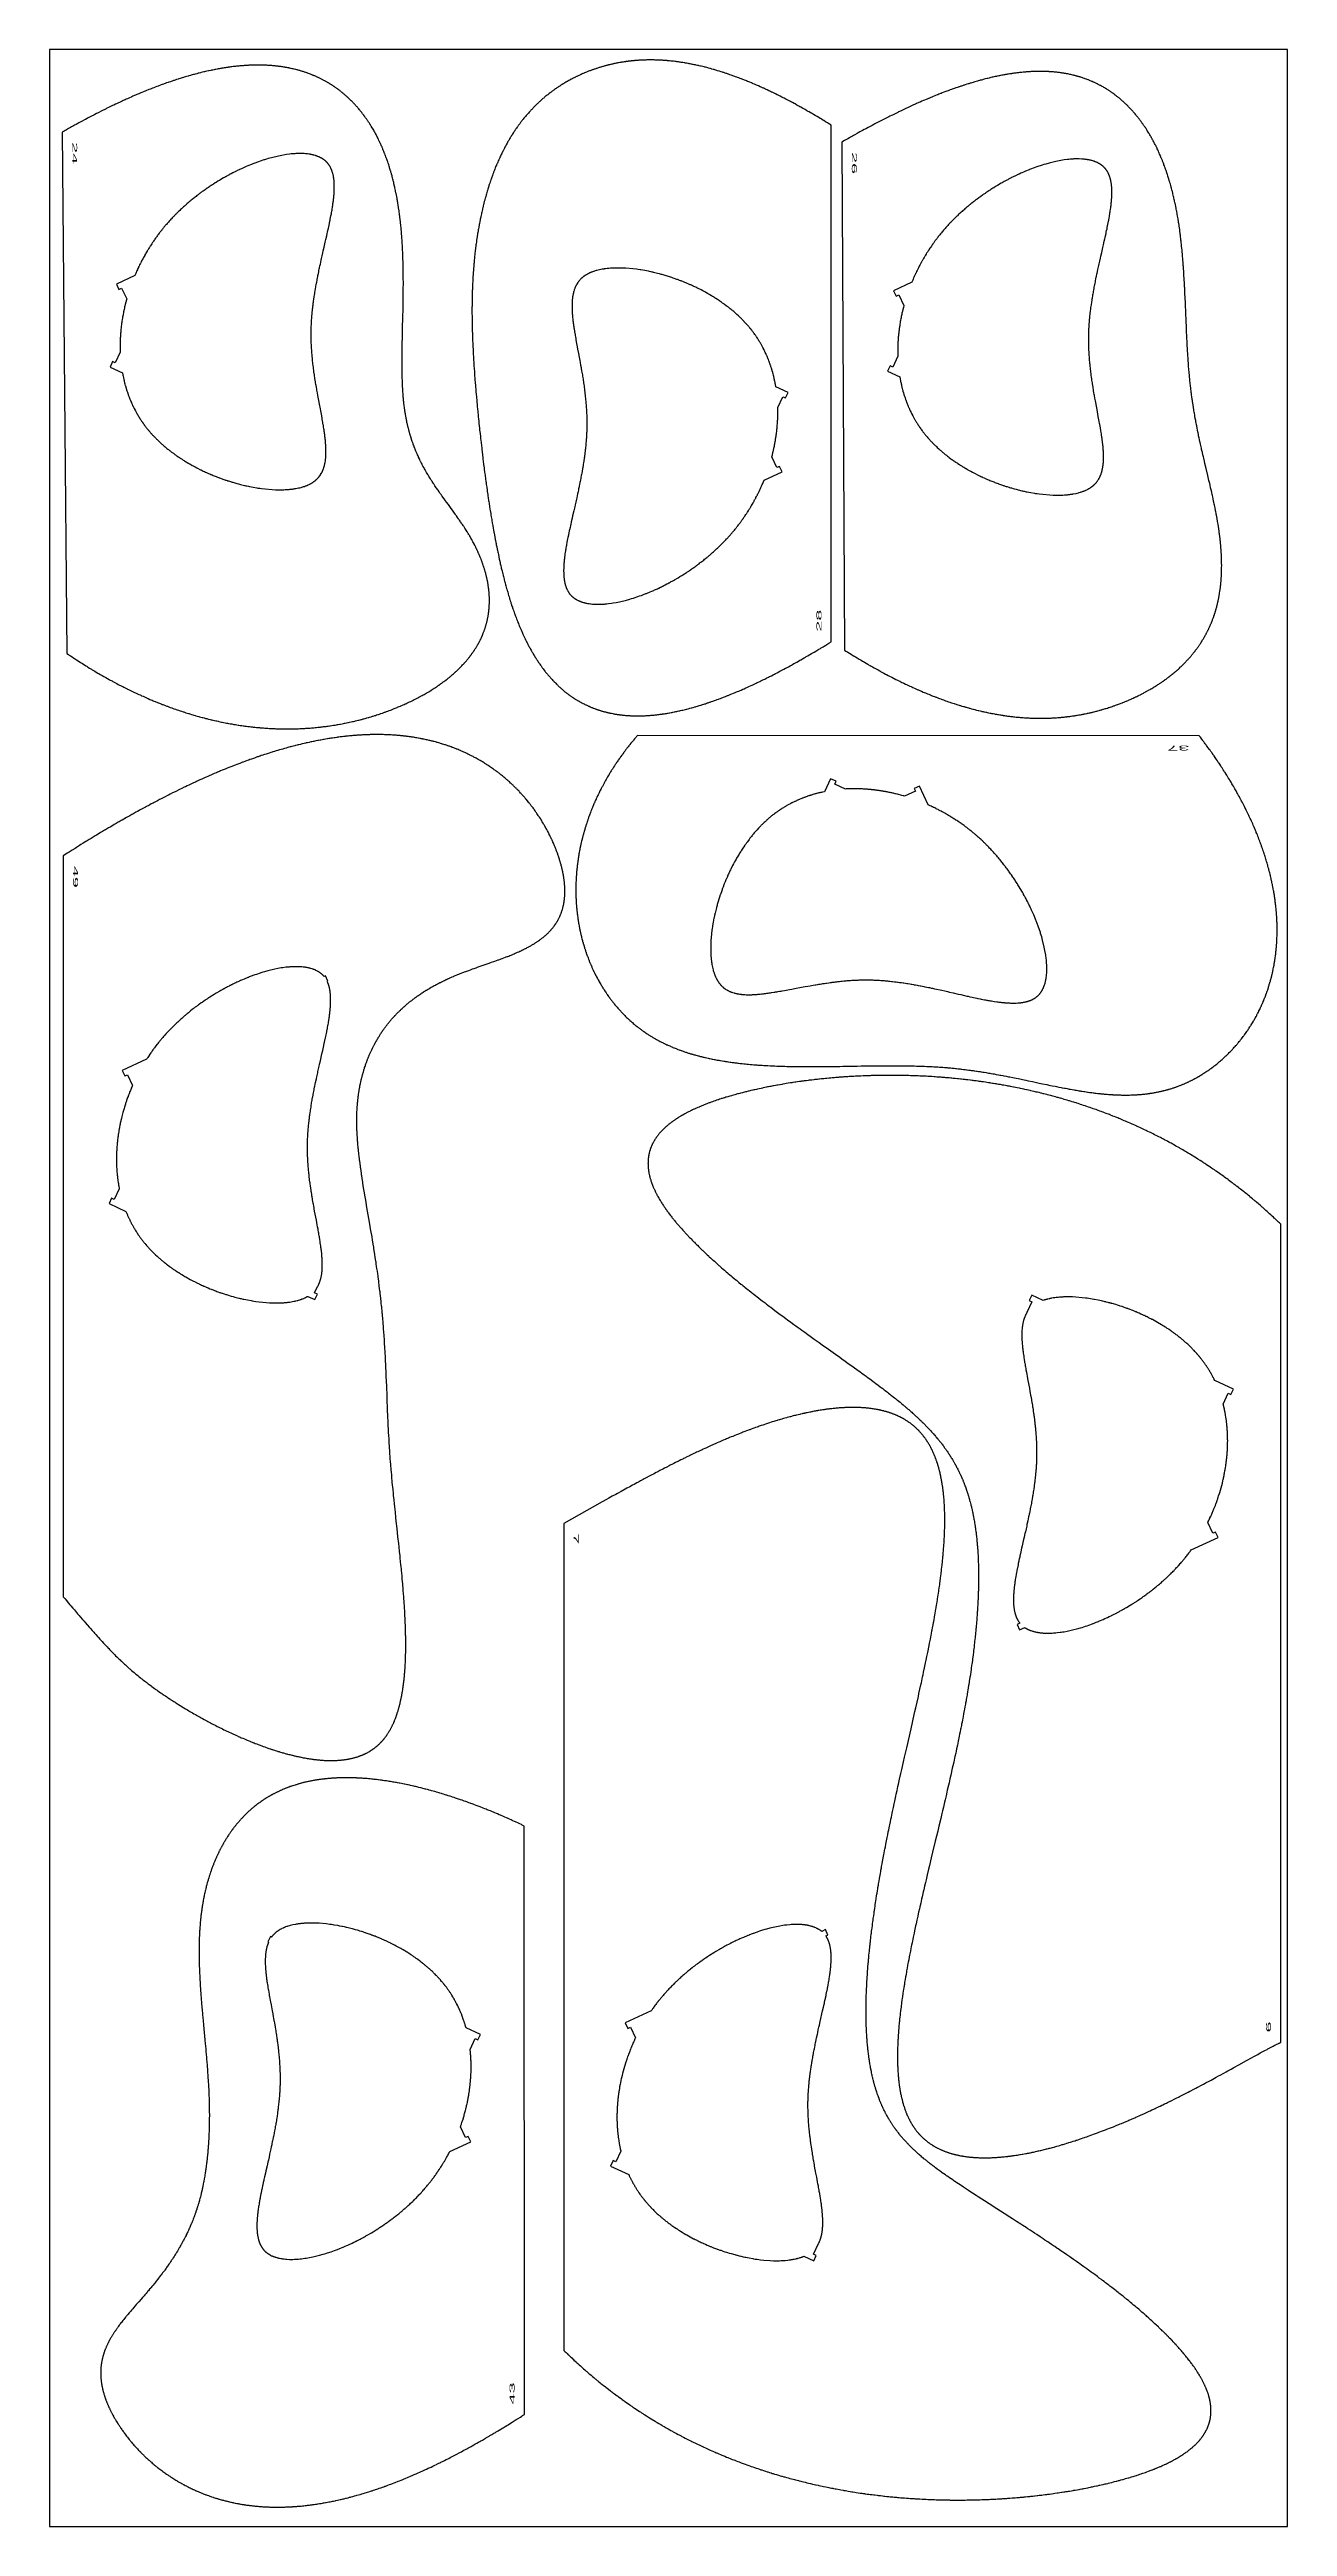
# Model space of a CAD drawing. Header units: metres. Extents: x 126 to 251, y -2 to 248.
import ezdxf

# ---------------------------------------------------------------- set-up
doc = ezdxf.new("R2010")
doc.units = ezdxf.units.M
doc.header["$MEASUREMENT"] = 0
doc.layers.add('1', color=7, linetype='Continuous', lineweight=0)
doc.styles.add('Style-ENGINEERING', font='ENGINEERING.shx')

msp = doc.modelspace()

# ---------------------------------------------------------------- linework, layer by layer
at = {"flags": 128}
for points in [[(250.89393, -2.443354), (250.89393, 247.556646), (125.89393, 247.556646), (125.89393, -2.443354), (250.89393, -2.443354)], [(127.653649, 186.599162), (127.807022, 186.495355), (127.883803, 186.443656), (127.999093, 186.366366), (128.172296, 186.251012), (128.345823, 186.13636), (128.432708, 186.079298), (128.606722, 185.965705), (128.693852, 185.909174), (128.8247, 185.824713), (128.999454, 185.712724), (129.086955, 185.656999), (129.218362, 185.573749), (129.349956, 185.490907), (129.415824, 185.449639), (129.572144, 185.352228), (129.650404, 185.303739), (129.767918, 185.231277), (129.944473, 185.123198), (130.121369, 185.01586), (130.209945, 184.962469), (130.387356, 184.856248), (130.476191, 184.803419), (130.609606, 184.724528), (130.787798, 184.620001), (130.877024, 184.568022), (131.011029, 184.490411), (131.145232, 184.41323), (131.212408, 184.374801), (131.371839, 184.284143), (131.45166, 184.239043), (131.571524, 184.171681), (131.751618, 184.071285), (131.932074, 183.971673), (132.022437, 183.922161), (132.203437, 183.823731), (132.294074, 183.774813), (132.430202, 183.70181), (132.612028, 183.605173), (132.70308, 183.557155), (132.839832, 183.485507), (132.976794, 183.414315), (133.045354, 183.37889), (133.208077, 183.295378), (133.289551, 183.253865), (133.411901, 183.1919), (133.53442, 183.130301), (133.595744, 183.099639), (133.718518, 183.038593), (133.779969, 183.008209), (133.872225, 182.962807), (133.995385, 182.902597), (134.057029, 182.872632), (134.149576, 182.82786), (134.288579, 182.761098), (134.412322, 182.702156), (134.474259, 182.672826), (134.567247, 182.629011), (134.706913, 182.563689), (134.846803, 182.498851), (134.916831, 182.466614), (135.041465, 182.409605), (135.103849, 182.381246), (135.197509, 182.338889), (135.338187, 182.275763), (135.479093, 182.213131), (135.549632, 182.182002), (135.690881, 182.120116), (135.761592, 182.089361), (135.867768, 182.043463), (136.035817, 181.971511), (136.119964, 181.935801), (136.246339, 181.882571), (136.3729, 181.829745), (136.43625, 181.803483), (136.563091, 181.751264), (136.626582, 181.725308), (136.721906, 181.686564), (136.849171, 181.635266), (136.912874, 181.609771), (137.008519, 181.571722), (137.152187, 181.515085), (137.280095, 181.465184), (137.344122, 181.44039), (137.440252, 181.403396), (137.584652, 181.348347), (137.729298, 181.293834), (137.801713, 181.266779), (137.930606, 181.219013), (137.995126, 181.19529), (138.091999, 181.159907), (138.237517, 181.107287), (138.383287, 181.055214), (138.456268, 181.029384), (138.602419, 180.978138), (138.67559, 180.952723), (138.785468, 180.914861), (138.91588, 180.870395), (138.981163, 180.848328), (139.079184, 180.815436), (139.226431, 180.76657), (139.373941, 180.718272), (139.447794, 180.694336), (139.595699, 180.646896), (139.669751, 180.623392), (139.780953, 180.588407), (139.912943, 180.547365), (139.979018, 180.527017), (140.07823, 180.496711), (140.227273, 180.451742), (140.376588, 180.407363), (140.451349, 180.385397), (140.601075, 180.34191), (140.676041, 180.320391), (140.788621, 180.288395), (140.959874, 180.240457), (141.045637, 180.216783), (141.174452, 180.181644), (141.303473, 180.146952), (141.368061, 180.129774), (141.497394, 180.095757), (141.562138, 180.078919), (141.659353, 180.053874), (141.789156, 180.02088), (141.854137, 180.004555), (141.951708, 179.980284), (142.098289, 179.944363), (142.232141, 179.912131), (142.299082, 179.896216), (142.399515, 179.872593), (142.55021, 179.837723), (142.700958, 179.803532), (142.776353, 179.786691), (142.927184, 179.753521), (143.002619, 179.737191), (143.115798, 179.713016), (143.266751, 179.681382), (143.342249, 179.665821), (143.45552, 179.642801), (143.625485, 179.608996), (143.776624, 179.579678), (143.852214, 179.565277), (143.965624, 179.543999), (144.135799, 179.512811), (144.306043, 179.482499), (144.391192, 179.467672), (144.512512, 179.446931), (144.573185, 179.436728), (144.664212, 179.421633), (144.80079, 179.399463), (144.937414, 179.377861), (145.005742, 179.367273), (145.142434, 179.346524), (145.210797, 179.336363), (145.313363, 179.321391), (145.450158, 179.301927), (145.518572, 179.292411), (145.621216, 179.278405), (145.775229, 179.258002), (145.912179, 179.240478), (145.980671, 179.231933), (146.083431, 179.219386), (146.23762, 179.201175), (146.391867, 179.183699), (146.469013, 179.175236), (146.606197, 179.160646), (146.674807, 179.15357), (146.777743, 179.14323), (146.932198, 179.128337), (147.086711, 179.114186), (147.16399, 179.107389), (147.318593, 179.094355), (147.395917, 179.088118), (147.511931, 179.079114), (147.634187, 179.070084), (147.69533, 179.065745), (147.787061, 179.059456), (147.924698, 179.05052), (148.062382, 179.042181), (148.131242, 179.038236), (148.268999, 179.030795), (148.337895, 179.0273), (148.441262, 179.02234), (148.579126, 179.016255), (148.648077, 179.013439), (148.751525, 179.009499), (148.906749, 179.00423), (149.044778, 179.000192), (149.11381, 178.998402), (149.217382, 178.996004), (149.372791, 178.993052), (149.528263, 178.990878), (149.606022, 178.990083), (149.744299, 178.989153), (149.813456, 178.988919), (149.917215, 178.988859), (150.072905, 178.989426), (150.228659, 178.990781), (150.30656, 178.991755), (150.30656, 178.991755), (150.462409, 178.994299), (150.540357, 178.995869), (150.657309, 178.998598), (150.768038, 179.001595), (150.823415, 179.003245), (150.906495, 179.00591), (151.031149, 179.010334), (151.155844, 179.015274), (151.218207, 179.017937), (151.342964, 179.023651), (151.405358, 179.026703), (151.498969, 179.031523), (151.62382, 179.038407), (151.686261, 179.042045), (151.779942, 179.047746), (151.920508, 179.056852), (152.0455, 179.065505), (152.108012, 179.070029), (152.2018, 179.077064), (152.342526, 179.088174), (152.483307, 179.099958), (152.553717, 179.106103), (152.57025, 179.10757), (152.709767, 179.12032), (152.802679, 179.129178), (152.864576, 179.135243), (152.988263, 179.147752), (153.080936, 179.157468), (153.142673, 179.164104), (153.266042, 179.177755), (153.327673, 179.184771), (153.45083, 179.199183), (153.573845, 179.214101), (153.655777, 179.224327), (153.710364, 179.231269), (153.819453, 179.245453), (153.935597, 179.261009), (154.012956, 179.271631), (154.167505, 179.293479), (154.244696, 179.304705), (154.398909, 179.327758), (154.552898, 179.351615), (154.655433, 179.367966), (154.723734, 179.379064), (154.860204, 179.401736), (154.975213, 179.421358), (155.051815, 179.43469), (155.204853, 179.461954), (155.281288, 179.475887), (155.433991, 179.504352), (155.58647, 179.533618), (155.687999, 179.553572), (155.75563, 179.567073), (155.890759, 179.594549), (156.025712, 179.622656), (156.093123, 179.636947), (156.194156, 179.658679), (156.345519, 179.691943), (156.496659, 179.726007), (156.572146, 179.743339), (156.722951, 179.778602), (156.798271, 179.796534), (156.911145, 179.823806), (157.061448, 179.860868), (157.136516, 179.8797), (157.249013, 179.908321), (157.361385, 179.937393), (157.417524, 179.952097), (157.567074, 179.991859), (157.641766, 180.01204), (157.753698, 180.042687), (157.865504, 180.073785), (157.92136, 180.089502), (158.053634, 180.127211), (158.119704, 180.146303), (158.218727, 180.175239), (158.367073, 180.219315), (158.515194, 180.264198), (158.58917, 180.286943), (158.736952, 180.333041), (158.810758, 180.356395), (158.92136, 180.391806), (159.052279, 180.434368), (159.117671, 180.455892), (159.215674, 180.48848), (159.362488, 180.538047), (159.509072, 180.588439), (159.582277, 180.613946), (159.728513, 180.665582), (159.801544, 180.691712), (159.910981, 180.731299), (160.040514, 180.778829), (160.105211, 180.802843), (160.202169, 180.839178), (160.347408, 180.894388), (160.492408, 180.950454), (160.564818, 180.97881), (160.709457, 181.03617), (160.781685, 181.065175), (160.889914, 181.109093), (160.986002, 181.148545), (161.034004, 181.168419), (161.105957, 181.198413), (161.21377, 181.243821), (161.321442, 181.289732), (161.375225, 181.312878), (161.470752, 181.35434), (161.518473, 181.375223), (161.590002, 181.406737), (161.697174, 181.45444), (161.804202, 181.502663), (161.857661, 181.526971), (161.972374, 181.579634), (162.029667, 181.606195), (162.115525, 181.646327), (162.244129, 181.707181), (162.37251, 181.768832), (162.436617, 181.799959), (162.564659, 181.862821), (162.628594, 181.894559), (162.724388, 181.942553), (162.829859, 181.996013), (162.882475, 182.022928), (162.961246, 182.063533), (163.079058, 182.124966), (163.196455, 182.187035), (163.254996, 182.218311), (163.371762, 182.281346), (163.429986, 182.313107), (163.51712, 182.361057), (163.608655, 182.411972), (163.65432, 182.437585), (163.722691, 182.4762), (163.824957, 182.534567), (163.926871, 182.593471), (163.977696, 182.623126), (164.067831, 182.676184), (164.112791, 182.702876), (164.180097, 182.743119), (164.280752, 182.803952), (164.381036, 182.865352), (164.431038, 182.896267), (164.519696, 182.951583), (164.563912, 182.979414), (164.630094, 183.021379), (164.729043, 183.084822), (164.827597, 183.148868), (164.876725, 183.18112), (164.974679, 183.246086), (165.023504, 183.278802), (165.096548, 183.328171), (165.182816, 183.387145), (165.225827, 183.416822), (165.290185, 183.461577), (165.386367, 183.529255), (165.482115, 183.597596), (165.529825, 183.632018), (165.614369, 183.693631), (165.656508, 183.724641), (165.719549, 183.771412), (165.81373, 183.842152), (165.907448, 183.913601), (165.954131, 183.949595), (166.038549, 184.015381), (166.08061, 184.048501), (166.143514, 184.098468), (166.20619, 184.148783), (166.237442, 184.174072), (166.299772, 184.224916), (166.33085, 184.250472), (166.377356, 184.288974), (166.439156, 184.340628), (166.469967, 184.366592), (166.516069, 184.405711), (166.584966, 184.464781), (166.597586, 184.475682), (166.673718, 184.541981), (166.711581, 184.575305), (166.76812, 184.625509), (166.824351, 184.675978), (166.852349, 184.701313), (166.908112, 184.752182), (166.935876, 184.777718), (166.977374, 184.816148), (167.032427, 184.867625), (167.059834, 184.893467), (167.100795, 184.932357), (167.161896, 184.990984), (167.236892, 185.063975), (167.274153, 185.100674), (167.329745, 185.155979), (167.384976, 185.211593), (167.412455, 185.239517), (167.467139, 185.2956), (167.494343, 185.32376), (167.534975, 185.366148), (167.606694, 185.441948), (167.642303, 185.480062), (167.642303, 185.480062), (167.695401, 185.537503), (167.748118, 185.595271), (167.774333, 185.624278), (167.826473, 185.682541), (167.852397, 185.711796), (167.891101, 185.755837), (167.936686, 185.808279), (167.959361, 185.8346), (167.993227, 185.874208), (168.043692, 185.933905), (168.093754, 185.993947), (168.118633, 186.024099), (168.168085, 186.084665), (168.192656, 186.11508), (168.22932, 186.160868), (168.27247, 186.215396), (168.293921, 186.242766), (168.325941, 186.283955), (168.373617, 186.346041), (168.420866, 186.408494), (168.444329, 186.439859), (168.49093, 186.502868), (168.514066, 186.534512), (168.548564, 186.582156), (168.589129, 186.638898), (168.609279, 186.667383), (168.639338, 186.710252), (168.684051, 186.774878), (168.728307, 186.839894), (168.750263, 186.87255), (168.793828, 186.938159), (168.815435, 186.971113), (168.847626, 187.020733), (168.884847, 187.078911), (168.90332, 187.108117), (168.930858, 187.152073), (168.971776, 187.218343), (169.012221, 187.285017), (169.032266, 187.318507), (169.040819, 187.33289), (169.077552, 187.395308), (169.095729, 187.426591), (169.122755, 187.473609), (169.162758, 187.544344), (169.202116, 187.615332), (169.221552, 187.650921), (169.259937, 187.722288), (169.278886, 187.758067), (169.307004, 187.811854), (169.343923, 187.883793), (169.362137, 187.919858), (169.389152, 187.974076), (169.42898, 188.055672), (169.463684, 188.128476), (169.480788, 188.164974), (169.506134, 188.219843), (169.531107, 188.274857), (169.543453, 188.302419), (169.567866, 188.357652), (169.579931, 188.385323), (169.597854, 188.426898), (169.624999, 188.490983), (169.638383, 188.523099), (169.658225, 188.571364), (169.687456, 188.643969), (169.716049, 188.716823), (169.730106, 188.753344), (169.757737, 188.826573), (169.771312, 188.863282), (169.791371, 188.918463), (169.82042, 189.000473), (169.834645, 189.041596), (169.855605, 189.103426), (169.876112, 189.165434), (169.886195, 189.196504), (169.906021, 189.258777), (169.915762, 189.28998), (169.93016, 189.336869), (169.948956, 189.399544), (169.958182, 189.430948), (169.971805, 189.478139), (169.991753, 189.549116), (170.012385, 189.625076), (170.022451, 189.663154), (170.037235, 189.720393), (170.051642, 189.77778), (170.058703, 189.806529), (170.072541, 189.864137), (170.079318, 189.892997), (170.089305, 189.936356), (170.102288, 189.994298), (170.108636, 190.023325), (170.117979, 190.066936), (170.131589, 190.132509), (170.144696, 190.198186), (170.153147, 190.241981), (170.158652, 190.271182), (170.169359, 190.329595), (170.177123, 190.373414), (170.191968, 190.461076), (170.20591, 190.548769), (170.214706, 190.607248), (170.220348, 190.646242), (170.231106, 190.724248), (170.238715, 190.782768), (170.243569, 190.821789), (170.252757, 190.899849), (170.257091, 190.938888), (170.265243, 191.016983), (170.272708, 191.095102), (170.277306, 191.147195), (170.280203, 191.181929), (170.285596, 191.251411), (170.289731, 191.31005), (170.292277, 191.349151), (170.296868, 191.427369), (170.298913, 191.466486), (170.302504, 191.544739), (170.305432, 191.623014), (170.307018, 191.67521), (170.307914, 191.710013), (170.309316, 191.779633), (170.310099, 191.838388), (170.310417, 191.877565), (170.310568, 191.955936), (170.310402, 191.99513), (170.309586, 192.073534), (170.308129, 192.15196), (170.306804, 192.204256), (170.305763, 192.239126), (170.303306, 192.308878), (170.299305, 192.400863), (170.296157, 192.462202), (170.293846, 192.503102), (170.288716, 192.58492), (170.284425, 192.646299), (170.281354, 192.687226), (170.274709, 192.769097), (170.271135, 192.810041), (170.263488, 192.891947), (170.255176, 192.973876), (170.249268, 193.028508), (170.245166, 193.064935), (170.236572, 193.137804), (170.234543, 193.154405), (170.224007, 193.237303), (170.216629, 193.292461), (170.211555, 193.329185), (170.201034, 193.402522), (170.19282, 193.457426), (170.187192, 193.493983), (170.175571, 193.566986), (170.16958, 193.603433), (170.157239, 193.676218), (170.144425, 193.74886), (170.135621, 193.797209), (170.117395, 193.89372), (170.106066, 193.951508), (170.098351, 193.989984), (170.082535, 194.066819), (170.074435, 194.105179), (170.057854, 194.181783), (170.040768, 194.258235), (170.029101, 194.309119), (170.0212, 194.343004), (170.005106, 194.410687), (169.991225, 194.467703), (169.98182, 194.505668), (169.962647, 194.581488), (169.952881, 194.619344), (169.93299, 194.694947), (169.912627, 194.770408), (169.898791, 194.820636), (169.870499, 194.920904), (169.854225, 194.977196), (169.843232, 195.014681), (169.820906, 195.089548), (169.809574, 195.12693), (169.786572, 195.201592), (169.763125, 195.276119), (169.747247, 195.325729), (169.714907, 195.424773), (169.696376, 195.480383), (169.683886, 195.517415), (169.658585, 195.591381), (169.645774, 195.628316), (169.619833, 195.702089), (169.59347, 195.775734), (169.575661, 195.824761), (169.539489, 195.922646), (169.51882, 195.977608), (169.504912, 196.014211), (169.476789, 196.087324), (169.462575, 196.123835), (169.433845, 196.196764), (169.404712, 196.269571), (169.385069, 196.318042), (169.345253, 196.414825), (169.345253, 196.414825), (169.313263, 196.491231), (169.291694, 196.542095), (169.24798, 196.64365), (169.225837, 196.69434), (169.180981, 196.795549), (169.135371, 196.896531), (169.10455, 196.963728), (169.083818, 197.00847), (169.041918, 197.097822), (169.034791, 197.112883), (169.007728, 197.169706), (168.989569, 197.207523), (168.952969, 197.283003), (168.934529, 197.320665), (168.897372, 197.395838), (168.859848, 197.470809), (168.83463, 197.520678), (168.783712, 197.62015), (168.756497, 197.67267), (168.701536, 197.777417), (168.645874, 197.881777), (168.608379, 197.951138), (168.583212, 197.997284), (168.532473, 198.089354), (168.503695, 198.141013), (168.445637, 198.244053), (168.386918, 198.34673), (168.347412, 198.414982), (168.320916, 198.460396), (168.267551, 198.551019), (168.239211, 198.598699), (168.182127, 198.693837), (168.124516, 198.788684), (168.085822, 198.851758), (168.059901, 198.893738), (168.007765, 198.977535), (167.990082, 199.005768), (167.958544, 199.055889), (167.895092, 199.155867), (167.831153, 199.255502), (167.788265, 199.32174), (167.75956, 199.365818), (167.701883, 199.453789), (167.669289, 199.503166), (167.603783, 199.601696), (167.53787, 199.69994), (167.493712, 199.765284), (167.404902, 199.895623), (167.371436, 199.944386), (167.304251, 200.041734), (167.236745, 200.138856), (167.191573, 200.203486), (167.100851, 200.332479), (166.998236, 200.477207), (166.929533, 200.573486), (166.883612, 200.637588), (166.791512, 200.765611), (166.722234, 200.861486), (166.583247, 201.052931), (166.443816, 201.244063), (166.164266, 201.625843), (165.977904, 201.880367), (165.884865, 202.007728), (165.745611, 202.198986), (165.606864, 202.390599), (165.537729, 202.486573), (165.518318, 202.513588), (165.430339, 202.636438), (165.386489, 202.697936), (165.320902, 202.790284), (165.222979, 202.929046), (165.125654, 203.068125), (165.077234, 203.137793), (164.987869, 203.267274), (164.943421, 203.332138), (164.877054, 203.429596), (164.81107, 203.527257), (164.778227, 203.576167), (164.691153, 203.70686), (164.6479, 203.772357), (164.58339, 203.870798), (164.519336, 203.969481), (164.487485, 204.018916), (164.431159, 204.106957), (164.403141, 204.151054), (164.3613, 204.217298), (164.298962, 204.316889), (164.237145, 204.416755), (164.206436, 204.466794), (164.152178, 204.55593), (164.125212, 204.600584), (164.08497, 204.667675), (164.025079, 204.768561), (163.965767, 204.869753), (163.93633, 204.920465), (163.884368, 205.010815), (163.858565, 205.056085), (163.820087, 205.124109), (163.762884, 205.226418), (163.706307, 205.329058), (163.678256, 205.380503), (163.628785, 205.472172), (163.604241, 205.518108), (163.567667, 205.58714), (163.513355, 205.690979), (163.459711, 205.795171), (163.433141, 205.8474), (163.386326, 205.940475), (163.363121, 205.98712), (163.328569, 206.057222), (163.277319, 206.162681), (163.226769, 206.268511), (163.201759, 206.321566), (163.157734, 206.416118), (163.135934, 206.463506), (163.103499, 206.534728), (163.055448, 206.64188), (163.008123, 206.749417), (162.984734, 206.80333), (162.943608, 206.899416), (162.923263, 206.947574), (162.89302, 207.019957), (162.848274, 207.128858), (162.804273, 207.238154), (162.782554, 207.292951), (162.744406, 207.390613), (162.725555, 207.439562), (162.697559, 207.513134), (162.656196, 207.623825), (162.615593, 207.734919), (162.595577, 207.790616), (162.56482, 207.877458), (162.549615, 207.920971), (162.527025, 207.986355), (162.493629, 208.08469), (162.46082, 208.183336), (162.444636, 208.232776), (162.412709, 208.33189), (162.396967, 208.381564), (162.37363, 208.456222), (162.368673, 208.472243), (162.339821, 208.566645), (162.320914, 208.629621), (162.308454, 208.671624), (162.28388, 208.755675), (162.265751, 208.818752), (162.253808, 208.860822), (162.230263, 208.945006), (162.218661, 208.98712), (162.195794, 209.071392), (162.173377, 209.155721), (162.15868, 209.211973), (162.129878, 209.324553), (162.113131, 209.391511), (162.10212, 209.43617), (162.080462, 209.525535), (162.069814, 209.570241), (162.04888, 209.659699), (162.028424, 209.749219), (162.01505, 209.808933), (161.988929, 209.928443), (161.979347, 209.973286), (161.960532, 210.063018), (161.942178, 210.15281), (161.930196, 210.212704), (161.906835, 210.33257), (161.889839, 210.422537), (161.878755, 210.482547), (161.857177, 210.602643), (161.84668, 210.662728), (161.826265, 210.782975), (161.806613, 210.903319), (161.793932, 210.983604), (161.785663, 211.03715), (161.769565, 211.1443), (161.756897, 211.231535), (161.748664, 211.289719), (161.732703, 211.406152), (161.724973, 211.464401), (161.710011, 211.580962), (161.695703, 211.697609), (161.686525, 211.77542), (161.680565, 211.827314), (161.669023, 211.931152), (161.662751, 211.989589), (161.650672, 212.106523), (161.639199, 212.223536), (161.631876, 212.301587), (161.627136, 212.353639), (161.617986, 212.457785), (161.613029, 212.516392), (161.603514, 212.633658), (161.594517, 212.75099), (161.588798, 212.829248), (161.578005, 212.985847), (161.574173, 213.044599), (161.566851, 213.162148), (161.559971, 213.279754), (161.559971, 213.279754), (161.555623, 213.358188), (161.54748, 213.515129), (161.539166, 213.691797), (161.534099, 213.809638), (161.530926, 213.888224), (161.525053, 214.045458), (161.519169, 214.22244), (161.515655, 214.340481), (161.513486, 214.419197), (161.509554, 214.576682), (161.505316, 214.776094), (161.502928, 214.909092), (161.501521, 214.997781), (161.499138, 215.175216), (161.498385, 215.241771), (161.496411, 215.463634), (161.495529, 215.61155), (161.495125, 215.710163), (161.494734, 215.907396), (161.494834, 216.084913), (161.495125, 216.203262), (161.49621, 216.439967), (161.497436, 216.617502), (161.498436, 216.735862), (161.500845, 216.972588), (161.502241, 217.090954), (161.505383, 217.327692), (161.508953, 217.564437), (161.511547, 217.72227), (161.517188, 218.037944), (161.52414, 218.393087), (161.529065, 218.629854), (161.539427, 219.103395), (161.551571, 219.636137), (161.567871, 220.346461), (161.575796, 220.701619), (161.585861, 221.175156), (161.590602, 221.411919), (161.597253, 221.767057), (161.603181, 222.117801), (161.605873, 222.293168), (161.609535, 222.556213), (161.612706, 222.81925), (161.614094, 222.950765), (161.616446, 223.213789), (161.6174, 223.345297), (161.618537, 223.542555), (161.619476, 223.805557), (161.619686, 223.937053), (161.619662, 224.134292), (161.619212, 224.331525), (161.618823, 224.430138), (161.617611, 224.640508), (161.616805, 224.745689), (161.615338, 224.903458), (161.612537, 225.1401), (161.608987, 225.376731), (161.606921, 225.495042), (161.602753, 225.705364), (161.600424, 225.810521), (161.596619, 225.968252), (161.590185, 226.204836), (161.585397, 226.362551), (161.58285, 226.441406), (161.578833, 226.559685), (161.573107, 226.717385), (161.570082, 226.796233), (161.565339, 226.9145), (161.557752, 227.091894), (161.548009, 227.302127), (161.542826, 227.407239), (161.534657, 227.564899), (161.526007, 227.722552), (161.521499, 227.801376), (161.512111, 227.959017), (161.50723, 228.037835), (161.49967, 228.156057), (161.490339, 228.296167), (161.485519, 228.366219), (161.478096, 228.471295), (161.466519, 228.628901), (161.454404, 228.786498), (161.448141, 228.865294), (161.435201, 229.022878), (161.428521, 229.101667), (161.418235, 229.219846), (161.404019, 229.377409), (161.396694, 229.456188), (161.385429, 229.574351), (161.367903, 229.751586), (161.353971, 229.887238), (161.346834, 229.955062), (161.335912, 230.056794), (161.319038, 230.209384), (161.301565, 230.361964), (161.2926, 230.43825), (161.27421, 230.590815), (161.264781, 230.667093), (161.250343, 230.781506), (161.246085, 230.81472), (161.227814, 230.954616), (161.21848, 231.024519), (161.204228, 231.129316), (161.18228, 231.286383), (161.159636, 231.443293), (161.148051, 231.521688), (161.124347, 231.678358), (161.112225, 231.756631), (161.093701, 231.873965), (161.06836, 232.030265), (161.055411, 232.108352), (161.035635, 232.225403), (161.015431, 232.342357), (161.005167, 232.400798), (160.980403, 232.539226), (160.967789, 232.608388), (160.948576, 232.712064), (160.919089, 232.867428), (160.888791, 233.022609), (160.873335, 233.100129), (160.841797, 233.25503), (160.825713, 233.332409), (160.801188, 233.448388), (160.771496, 233.585703), (160.756392, 233.654303), (160.733411, 233.757128), (160.710035, 233.859865), (160.698198, 233.911199), (160.674222, 234.0138), (160.662082, 234.065066), (160.643681, 234.141923), (160.618787, 234.244316), (160.606185, 234.295478), (160.587086, 234.372176), (160.557992, 234.487124), (160.522813, 234.6232), (160.504937, 234.691173), (160.477758, 234.793051), (160.450139, 234.89483), (160.436163, 234.945681), (160.407874, 235.047308), (160.39356, 235.098084), (160.371875, 235.174198), (160.342559, 235.275593), (160.327728, 235.326252), (160.305261, 235.40219), (160.271064, 235.515985), (160.235614, 235.631747), (160.217652, 235.689574), (160.190409, 235.776248), (160.148863, 235.906104), (160.106488, 236.035774), (160.084985, 236.100537), (160.041343, 236.229921), (160.019201, 236.294541), (159.98558, 236.391378), (159.980032, 236.407213), (159.944685, 236.507154), (159.926831, 236.557025), (159.899823, 236.631708), (159.858798, 236.743449), (159.817153, 236.854849), (159.796095, 236.91042), (159.753507, 237.021302), (159.731976, 237.076613), (159.69938, 237.159414), (159.655357, 237.269507), (159.633103, 237.324421), (159.599417, 237.406624), (159.565364, 237.488624), (159.548199, 237.529548), (159.511728, 237.615608), (159.493337, 237.658552), (159.465555, 237.722862), (159.42344, 237.819083), (159.380792, 237.91501), (159.359267, 237.962864), (159.31581, 238.058347), (159.293878, 238.105976), (159.260723, 238.17728), (159.216037, 238.272087), (159.193486, 238.319377), (159.159399, 238.390168), (159.107679, 238.496031), (159.061108, 238.589802), (159.03761, 238.636571), (159.002096, 238.706577), (158.94822, 238.811254), (158.893614, 238.91553), (158.866035, 238.967517), (158.810323, 239.071185), (158.782188, 239.122866), (158.739635, 239.200194), (158.688653, 239.291541), (158.662939, 239.337091), (158.624084, 239.405262), (158.565164, 239.507167), (158.505472, 239.608647), (158.505472, 239.608647), (158.475334, 239.659227), (158.421272, 239.74888), (158.394008, 239.793579), (158.352818, 239.860466), (158.311273, 239.927157), (158.290368, 239.96043), (158.248287, 240.026827), (158.227112, 240.059952), (158.195181, 240.109545), (158.137909, 240.197434), (158.109029, 240.241245), (158.065403, 240.306793), (158.021406, 240.372137), (157.999268, 240.404732), (157.954712, 240.469768), (157.932292, 240.502208), (157.898486, 240.550772), (157.837858, 240.636816), (157.807289, 240.679698), (157.761114, 240.743845), (157.714551, 240.807778), (157.691123, 240.839664), (157.643973, 240.903274), (157.62025, 240.934997), (157.584479, 240.982481), (157.534426, 241.048225), (157.509236, 241.081007), (157.471245, 241.130068), (157.413794, 241.203403), (157.355779, 241.276429), (157.326559, 241.312825), (157.26769, 241.385383), (157.23804, 241.421543), (157.193293, 241.475636), (157.187902, 241.482114), (157.117529, 241.565929), (157.08212, 241.607579), (157.028728, 241.669733), (156.975001, 241.731499), (156.948012, 241.762237), (156.893781, 241.823422), (156.866539, 241.853869), (156.825519, 241.899356), (156.77053, 241.959664), (156.742908, 241.989672), (156.701317, 242.0345), (156.638573, 242.101328), (156.582439, 242.160314), (156.554244, 242.18966), (156.511792, 242.233493), (156.447754, 242.298827), (156.383283, 242.36366), (156.350884, 242.395889), (156.284125, 242.461566), (156.250574, 242.494206), (156.200032, 242.542918), (156.123734, 242.615425), (156.046852, 242.687256), (156.008191, 242.722918), (155.930429, 242.793733), (155.891327, 242.828886), (155.832397, 242.881295), (155.779736, 242.927558), (155.753307, 242.950575), (155.713539, 242.984958), (155.653608, 243.03621), (155.593342, 243.087075), (155.563084, 243.112362), (155.509082, 243.157077), (155.481981, 243.179318), (155.441205, 243.212536), (155.379758, 243.262037), (155.317972, 243.311146), (155.286951, 243.335552), (155.224654, 243.38407), (155.193377, 243.408181), (155.146301, 243.444162), (155.090257, 243.486516), (155.062133, 243.507576), (155.01982, 243.539018), (154.956062, 243.585848), (154.891957, 243.632278), (154.859774, 243.655342), (154.795148, 243.701169), (154.762704, 243.723931), (154.713874, 243.757885), (154.634788, 243.812109), (154.595053, 243.838998), (154.535208, 243.879053), (154.475073, 243.918773), (154.444896, 243.938506), (154.384324, 243.97772), (154.353928, 243.9972), (154.308196, 244.026261), (154.246964, 244.064713), (154.216237, 244.083811), (154.170008, 244.112298), (154.100353, 244.154668), (154.093126, 244.159026), (154.048107, 244.186016), (154.018047, 244.203886), (153.95781, 244.239334), (153.927635, 244.25691), (153.86717, 244.291771), (153.806552, 244.326243), (153.766056, 244.349008), (153.684863, 244.394022), (153.654346, 244.410725), (153.593199, 244.443843), (153.531902, 244.476576), (153.490955, 244.498186), (153.40886, 244.540895), (153.347116, 244.572483), (153.30587, 244.59333), (153.223182, 244.63452), (153.181739, 244.654864), (153.098658, 244.695048), (153.015315, 244.734567), (152.95961, 244.760543), (152.922409, 244.777697), (152.847853, 244.811614), (152.811834, 244.82778), (152.739655, 244.859751), (152.667287, 244.891241), (152.618937, 244.911967), (152.586658, 244.925666), (152.521988, 244.952782), (152.449059, 244.982836), (152.400336, 245.002608), (152.367809, 245.015672), (152.302644, 245.04152), (152.253674, 245.060661), (152.15549, 245.098316), (152.056979, 245.135136), (151.991125, 245.159222), (151.947142, 245.175074), (151.858985, 245.20629), (151.802484, 245.225909), (151.764759, 245.23884), (151.689171, 245.264351), (151.651308, 245.27693), (151.575445, 245.301736), (151.499399, 245.326076), (151.4486, 245.342044), (151.346761, 245.37336), (151.308489, 245.384891), (151.231808, 245.407607), (151.154947, 245.429862), (151.103606, 245.444443), (151.000687, 245.472996), (150.923289, 245.493877), (150.871591, 245.507546), (150.767959, 245.534277), (150.716026, 245.547342), (150.611923, 245.572869), (150.507509, 245.597598), (150.437726, 245.613643), (150.391128, 245.624143), (150.297748, 245.644675), (150.281274, 245.648227), (150.243438, 245.656306), (150.167752, 245.672138), (150.092048, 245.687538), (150.04157, 245.697566), (149.94059, 245.717055), (149.864836, 245.731178), (149.814324, 245.740361), (149.713278, 245.758173), (149.662744, 245.766803), (149.561654, 245.783519), (149.460535, 245.799514), (149.393107, 245.809781), (149.348148, 245.816451), (149.258213, 245.829375), (149.199454, 245.837519), (149.160276, 245.842819), (149.081907, 245.853109), (149.042717, 245.8581), (148.964324, 245.867776), (148.885914, 245.877046), (148.833633, 245.883002), (148.729048, 245.894382), (148.670207, 245.900474), (148.552498, 245.911994), (148.434754, 245.922639), (148.356239, 245.929254), (148.303888, 245.933451), (148.199164, 245.941342), (148.081318, 245.94942), (148.002736, 245.954341), (147.950339, 245.957416), (147.845527, 245.963077), (147.766901, 245.966898), (147.714476, 245.969244), (147.609606, 245.973458), (147.557161, 245.975327), (147.452254, 245.978594), (147.347321, 245.981237), (147.347321, 245.981237), (147.277353, 245.982656), (147.230701, 245.98345), (147.137383, 245.984677), (147.07832, 245.985206), (146.960172, 245.985693), (146.841994, 245.985426), (146.763192, 245.984833), (146.71065, 245.984254), (146.605549, 245.98266), (146.487283, 245.980176), (146.408423, 245.978117), (146.355842, 245.976567), (146.250664, 245.973042), (146.171766, 245.97003), (146.11916, 245.967847), (146.013932, 245.963066), (145.96131, 245.960469), (145.856049, 245.954864), (145.750767, 245.948716), (145.680567, 245.944318), (145.633762, 245.941254), (145.540139, 245.93481), (145.456811, 245.928725), (145.401251, 245.924485), (145.290115, 245.91557), (145.234538, 245.910896), (145.123368, 245.901117), (145.012174, 245.89077), (144.938032, 245.883558), (144.888598, 245.878611), (144.789717, 245.868387), (144.773029, 245.866618), (144.680374, 245.856574), (144.61866, 245.849673), (144.495366, 245.835385), (144.433786, 245.828001), (144.310757, 245.812756), (144.187902, 245.796884), (144.106093, 245.785959), (144.051596, 245.778524), (143.942701, 245.763295), (143.883953, 245.754874), (143.766569, 245.737619), (143.649336, 245.719822), (143.571263, 245.707659), (143.519251, 245.699419), (143.415313, 245.682627), (143.298519, 245.663243), (143.220735, 245.650034), (143.168915, 245.641101), (143.065356, 245.622934), (142.98776, 245.609048), (142.936064, 245.599667), (142.832752, 245.580611), (142.677984, 245.5513), (142.574939, 245.53128), (142.5063, 245.517724), (142.36916, 245.490113), (142.253589, 245.466305), (142.176613, 245.450176), (142.02283, 245.417307), (141.946022, 245.400571), (141.792571, 245.366501), (141.639338, 245.331644), (141.537302, 245.307976), (141.46933, 245.292008), (141.33351, 245.259622), (141.21904, 245.231834), (141.142791, 245.213077), (140.990446, 245.17501), (140.914349, 245.155704), (140.762304, 245.11655), (140.610456, 245.076684), (140.509333, 245.049716), (140.441964, 245.031566), (140.307341, 244.994857), (140.193868, 244.963464), (140.118278, 244.942324), (139.967237, 244.899542), (139.891785, 244.877902), (139.741017, 244.83413), (139.59043, 244.789709), (139.490136, 244.759738), (139.423317, 244.739601), (139.289783, 244.698953), (139.177219, 244.664274), (139.10223, 244.640961), (138.952379, 244.593875), (138.877517, 244.570104), (138.727917, 244.522112), (138.578481, 244.473525), (138.478948, 244.440807), (138.412632, 244.418851), (138.280095, 244.374596), (138.168365, 244.336904), (138.093927, 244.311598), (137.945168, 244.260564), (137.870847, 244.234838), (137.722318, 244.18297), (137.573942, 244.130554), (137.475107, 244.095309), (137.409254, 244.07168), (137.277636, 244.024105), (137.166673, 243.983639), (137.092743, 243.956497), (136.94499, 243.901824), (136.871167, 243.874294), (136.723628, 243.818851), (136.576229, 243.7629), (136.47804, 243.725321), (136.412615, 243.700146), (136.281845, 243.649502), (136.164703, 243.603772), (136.086656, 243.573114), (135.930674, 243.51139), (135.852739, 243.480325), (135.69698, 243.417795), (135.541368, 243.354735), (135.437707, 243.312404), (135.368635, 243.284055), (135.230576, 243.227051), (135.127886, 243.184358), (135.059483, 243.155782), (134.922812, 243.098358), (134.718139, 243.01155), (134.58191, 242.953236), (134.491188, 242.914166), (134.309973, 242.835565), (134.201389, 242.788112), (134.129059, 242.756357), (133.984544, 242.692559), (133.912356, 242.660518), (133.768123, 242.596154), (133.624074, 242.531418), (133.528144, 242.488056), (133.336525, 242.400846), (133.22888, 242.351509), (133.013889, 242.252234), (132.79929, 242.152169), (132.65644, 242.085027), (132.561302, 242.040075), (132.371249, 241.94972), (132.264475, 241.898634), (132.051204, 241.795903), (131.8383, 241.692437), (131.696564, 241.623056), (131.602162, 241.576626), (131.413567, 241.483344), (131.307603, 241.430628), (131.095936, 241.324677), (130.884611, 241.218039), (130.743915, 241.146571), (130.6502, 241.09876), (130.462966, 241.002745), (130.357761, 240.948508), (130.147592, 240.839547), (129.937744, 240.729943), (129.798021, 240.656521), (129.704949, 240.607418), (129.51899, 240.508843), (129.414494, 240.453181), (129.205731, 240.341399), (128.997267, 240.229013), (128.858457, 240.153759), (128.765989, 240.103443), (128.581226, 240.002466), (128.425509, 239.91691), (128.321787, 239.859694), (128.114556, 239.744835), (128.011045, 239.687194), (127.804232, 239.571494), (127.597694, 239.455243), (127.460152, 239.37744), (127.368524, 239.325438), (127.185426, 239.221117), (127.653649, 186.599162)], [(204.805807, 239.928785), (204.644312, 240.029812), (204.563493, 240.080158), (204.442174, 240.155466), (204.259991, 240.267949), (204.077559, 240.379851), (203.986249, 240.435583), (203.803438, 240.546601), (203.711937, 240.601886), (203.574565, 240.684531), (203.411563, 240.782039), (203.329985, 240.830611), (203.20752, 240.903241), (203.023599, 241.011667), (202.839409, 241.119463), (202.747212, 241.173122), (202.583136, 241.26812), (202.501016, 241.315427), (202.377733, 241.386146), (202.192572, 241.491674), (202.007126, 241.596536), (201.914295, 241.648714), (201.749082, 241.741056), (201.666388, 241.787023), (201.542238, 241.855717), (201.355764, 241.958177), (201.168986, 242.059929), (201.075483, 242.110537), (200.909064, 242.20006), (200.825762, 242.244606), (200.700692, 242.311152), (200.512822, 242.410353), (200.324631, 242.508802), (200.230413, 242.557741), (200.062711, 242.644269), (199.978762, 242.687304), (199.852714, 242.751565), (199.66336, 242.847298), (199.473663, 242.942229), (199.378684, 242.989391), (199.209617, 243.072728), (199.124978, 243.114151), (198.997887, 243.175977), (198.870636, 243.237427), (198.806949, 243.268011), (198.679454, 243.328892), (198.615645, 243.359188), (198.519854, 243.404452), (198.349327, 243.48438), (198.263951, 243.524082), (198.135745, 243.583303), (198.007368, 243.642123), (197.943114, 243.671381), (197.814476, 243.729592), (197.750091, 243.758543), (197.65343, 243.801775), (197.48134, 243.878052), (197.395175, 243.91591), (197.265774, 243.97234), (197.13619, 244.02834), (197.071328, 244.056177), (196.941463, 244.111522), (196.876459, 244.139029), (196.778865, 244.180081), (196.605097, 244.252438), (196.518083, 244.288314), (196.387399, 244.341746), (196.256516, 244.394714), (196.191, 244.421022), (196.059815, 244.473285), (195.994147, 244.499238), (195.895548, 244.537943), (195.778538, 244.583463), (195.719972, 244.606078), (195.632045, 244.63982), (195.499977, 244.690019), (195.367695, 244.739717), (195.301472, 244.764377), (195.168864, 244.813314), (195.102477, 244.837589), (195.002793, 244.87376), (194.884486, 244.916247), (194.825265, 244.937335), (194.73635, 244.968769), (194.602786, 245.015474), (194.46899, 245.061636), (194.402004, 245.084511), (194.267854, 245.129848), (194.20069, 245.152307), (194.099831, 245.185732), (193.980117, 245.224933), (193.920187, 245.244364), (193.830201, 245.273297), (193.695014, 245.31621), (193.559575, 245.358534), (193.491759, 245.379473), (193.355936, 245.420898), (193.287926, 245.441384), (193.185789, 245.471824), (193.064545, 245.507452), (193.003844, 245.525081), (192.912693, 245.551291), (192.775739, 245.590077), (192.63851, 245.62822), (192.56979, 245.647047), (192.432141, 245.684209), (192.36321, 245.702541), (192.259679, 245.729726), (192.136765, 245.761453), (192.075222, 245.777114), (191.982797, 245.80035), (191.843912, 245.834625), (191.704726, 245.868195), (191.635018, 245.884712), (191.495372, 245.917207), (191.425431, 245.933182), (191.320374, 245.956799), (191.176116, 245.988485), (191.10386, 246.004031), (190.995315, 246.026973), (190.886574, 246.049459), (190.832129, 246.060529), (190.723091, 246.082321), (190.668496, 246.093041), (190.58651, 246.108901), (190.477015, 246.12963), (190.422191, 246.139814), (190.339856, 246.154865), (190.216134, 246.176925), (190.201069, 246.179566), (190.097895, 246.197382), (190.046303, 246.206115), (189.968907, 246.218995), (189.852797, 246.237818), (189.736669, 246.256042), (189.678597, 246.264928), (189.562439, 246.282245), (189.504353, 246.290676), (189.417214, 246.303034), (189.301012, 246.318973), (189.242904, 246.326711), (189.155732, 246.338026), (189.024953, 246.354341), (188.908683, 246.368174), (188.850541, 246.374854), (188.763318, 246.384576), (188.632461, 246.398485), (188.501579, 246.41158), (188.436128, 246.417821), (188.308812, 246.42937), (188.245145, 246.434851), (188.149632, 246.442704), (188.054105, 246.450112), (188.006336, 246.453648), (187.910787, 246.460384), (187.863007, 246.463584), (187.791331, 246.46817), (187.695749, 246.473889), (187.647953, 246.476577), (187.576252, 246.480395), (187.468685, 246.485637), (187.341173, 246.491092), (187.277408, 246.493509), (187.181747, 246.496746), (187.08607, 246.499513), (187.038227, 246.50072), (186.942528, 246.502777), (186.894673, 246.503628), (186.822883, 246.50468), (186.72715, 246.505662), (186.679277, 246.505973), (186.607461, 246.506213), (186.499721, 246.506061), (186.373777, 246.505101), (186.310795, 246.504302), (186.216309, 246.502705), (186.121808, 246.500626), (186.074551, 246.499405), (185.980027, 246.496597), (185.932758, 246.495011), (185.861849, 246.492401), (185.767288, 246.488492), (185.720002, 246.486352), (185.649066, 246.482909), (185.542644, 246.477221), (185.44803, 246.471633), (185.400717, 246.468651), (185.32974, 246.463941), (185.223258, 246.456342), (185.116754, 246.448099), (185.063495, 246.443735), (184.968798, 246.435575), (184.921444, 246.431302), (184.850404, 246.42465), (184.743828, 246.414124), (184.63723, 246.402938), (184.583923, 246.397096), (184.477293, 246.384912), (184.42397, 246.378569), (184.42397, 246.378569), (184.343975, 246.36874), (184.328764, 246.366828), (184.283148, 246.361013), (184.192027, 246.349029), (184.101051, 246.336572), (184.040483, 246.328006), (183.919539, 246.310245), (183.829002, 246.296375), (183.768725, 246.286868), (183.648364, 246.267228), (183.58828, 246.257095), (183.468306, 246.236206), (183.348589, 246.214487), (183.26892, 246.199547), (183.215871, 246.189382), (183.109925, 246.168563), (183.004182, 246.14709), (182.933798, 246.132413), (182.886925, 246.122467), (182.7933, 246.102189), (182.723186, 246.086643), (182.676493, 246.076117), (182.583226, 246.054681), (182.536653, 246.043769), (182.443626, 246.021561), (182.350758, 245.998838), (182.288935, 245.983403), (182.247758, 245.972987), (182.1655, 245.951849), (182.083368, 245.930306), (182.042349, 245.919382), (181.980879, 245.902805), (181.888808, 245.877511), (181.796896, 245.851702), (181.751, 245.838604), (181.659328, 245.812022), (181.613552, 245.798537), (181.544963, 245.778068), (181.453651, 245.750324), (181.408055, 245.736258), (181.339736, 245.714917), (181.237426, 245.68236), (181.156733, 245.656172), (181.116434, 245.642924), (181.056045, 245.62286), (180.965596, 245.59233), (180.875308, 245.561279), (180.830225, 245.545558), (180.74018, 245.513723), (180.695218, 245.497609), (180.627852, 245.473192), (180.538173, 245.440177), (180.493395, 245.423472), (180.426304, 245.398167), (180.32584, 245.359653), (180.236713, 245.324855), (180.192211, 245.307258), (180.125536, 245.280612), (180.025697, 245.24008), (179.926068, 245.198871), (179.876333, 245.178012), (179.788044, 245.140508), (179.743963, 245.121553), (179.677919, 245.092867), (179.579032, 245.049266), (179.480358, 245.004973), (179.431102, 244.982567), (179.332752, 244.937233), (179.283658, 244.914304), (179.210118, 244.879582), (179.136702, 244.844463), (179.10004, 244.826754), (179.026809, 244.791038), (178.990239, 244.773029), (178.935444, 244.745828), (178.862492, 244.709207), (178.826063, 244.690745), (178.771479, 244.662861), (178.689735, 244.620607), (178.676127, 244.613514), (178.607223, 244.577344), (178.56142, 244.55306), (178.470134, 244.504085), (178.42465, 244.479394), (178.334001, 244.429603), (178.243778, 244.379269), (178.183865, 244.345411), (178.144028, 244.322705), (178.064606, 244.276971), (178.020079, 244.251057), (177.931343, 244.198822), (177.843032, 244.146044), (177.784394, 244.110558), (177.745407, 244.086766), (177.667685, 244.038861), (177.580648, 243.984455), (177.522859, 243.947884), (177.484437, 243.923369), (177.407846, 243.874018), (177.350623, 243.836723), (177.312579, 243.811726), (177.236742, 243.761412), (177.198949, 243.736094), (177.123614, 243.685137), (177.048615, 243.633753), (176.998801, 243.599259), (176.965674, 243.576157), (176.899619, 243.5297), (176.812157, 243.467376), (176.754109, 243.425494), (176.715525, 243.397425), (176.638635, 243.340934), (176.58121, 243.298256), (176.543042, 243.269657), (176.466982, 243.212104), (176.42909, 243.183152), (176.353584, 243.124892), (176.278446, 243.066162), (176.228559, 243.026748), (176.195391, 243.000355), (176.129275, 242.94729), (176.046013, 242.879598), (175.990764, 242.83414), (175.954046, 242.803687), (175.880886, 242.74243), (175.826256, 242.696179), (175.789952, 242.665198), (175.717617, 242.602886), (175.681588, 242.571554), (175.609804, 242.508538), (175.538386, 242.445055), (175.490977, 242.402472), (175.459462, 242.373969), (175.396648, 242.316684), (175.337291, 242.261967), (175.297864, 242.225304), (175.219358, 242.151536), (175.180277, 242.114431), (175.102463, 242.039778), (175.025109, 241.964536), (174.973796, 241.914048), (174.939701, 241.880244), (174.871784, 241.812288), (174.815463, 241.755303), (174.787397, 241.72669), (174.745417, 241.683619), (174.682712, 241.618673), (174.620327, 241.553319), (174.589254, 241.520489), (174.527347, 241.454522), (174.496514, 241.421386), (174.450414, 241.37149), (174.389226, 241.304605), (174.358752, 241.27101), (174.313191, 241.220425), (174.245187, 241.144117), (174.186631, 241.077626), (174.147821, 241.03315), (174.070744, 240.943847), (174.032475, 240.899019), (173.956477, 240.809014), (173.881193, 240.718547), (173.831397, 240.657979), (173.798375, 240.617488), (173.732746, 240.536235), (173.665178, 240.451478), (173.620462, 240.39476), (173.590798, 240.356853), (173.531817, 240.280814), (173.487885, 240.223588), (173.458742, 240.185343), (173.400799, 240.108631), (173.371999, 240.070164), (173.314742, 239.993008), (173.257939, 239.915558), (173.220321, 239.863761), (173.195353, 239.829158), (173.145684, 239.75978), (173.114435, 239.715759), (173.05236, 239.627442), (172.990845, 239.538762), (172.950145, 239.47944), (172.923149, 239.439804), (172.869486, 239.360318), (172.809635, 239.270559), (172.770039, 239.210522), (172.743776, 239.17041), (172.691573, 239.089978), (172.652702, 239.029471), (172.626921, 238.989047), (172.575676, 238.907993), (172.550213, 238.867363), (172.4996, 238.7859), (172.449406, 238.704165), (172.416175, 238.649525), (172.350263, 238.539888), (172.295219, 238.447013), (172.25881, 238.38491), (172.25881, 238.38491), (172.234664, 238.343426), (172.186677, 238.26026), (172.150951, 238.197715), (172.127259, 238.155936), (172.080175, 238.072185), (172.056782, 238.030213), (172.010294, 237.946076), (171.964199, 237.861683), (171.933688, 237.80528), (171.873184, 237.692137), (171.821099, 237.593326), (171.786663, 237.527266), (171.763833, 237.483143), (171.718478, 237.394701), (171.684726, 237.328197), (171.66235, 237.28378), (171.617899, 237.194751), (171.595822, 237.15014), (171.551967, 237.060724), (171.508506, 236.971054), (171.479749, 236.911132), (171.422756, 236.790952), (171.378104, 236.695449), (171.34861, 236.631704), (171.290273, 236.504033), (171.261428, 236.440107), (171.204374, 236.312079), (171.148161, 236.183816), (171.111147, 236.09818), (171.086673, 236.041033), (171.038208, 235.926605), (171.017302, 235.876718), (170.975848, 235.776844), (170.934869, 235.676839), (170.907812, 235.610097), (170.854316, 235.476439), (170.814732, 235.376047), (170.788597, 235.309048), (170.736929, 235.174883), (170.711396, 235.107718), (170.660922, 234.973221), (170.611233, 234.838507), (170.578539, 234.748578), (170.556933, 234.688572), (170.514174, 234.568435), (170.478563, 234.466939), (170.455058, 234.399211), (170.408607, 234.263597), (170.385659, 234.195713), (170.340315, 234.059793), (170.295699, 233.92367), (170.266355, 233.83281), (170.246969, 233.772188), (170.208617, 233.650828), (170.176689, 233.548309), (170.155623, 233.479903), (170.114009, 233.342947), (170.093459, 233.274397), (170.052872, 233.137156), (170.012959, 232.999727), (169.986721, 232.908005), (169.969393, 232.846812), (169.935126, 232.724316), (169.906615, 232.62085), (169.88781, 232.551816), (169.850681, 232.413614), (169.832356, 232.344447), (169.796179, 232.205981), (169.760628, 232.067341), (169.737271, 231.974819), (169.721852, 231.913095), (169.691376, 231.789548), (169.666033, 231.685201), (169.649326, 231.615585), (169.616358, 231.476228), (169.600096, 231.406487), (169.568011, 231.266885), (169.536508, 231.127122), (169.515825, 231.033857), (169.502177, 230.971642), (169.475217, 230.847118), (169.447264, 230.71565), (169.4289, 230.62793), (169.392818, 230.45231), (169.375098, 230.364411), (169.340289, 230.188437), (169.306315, 230.012232), (169.284124, 229.894634), (169.269531, 229.81618), (169.240825, 229.659138), (169.229696, 229.597255), (169.207733, 229.473406), (169.186162, 229.349448), (169.172, 229.266749), (169.144197, 229.101206), (169.1238, 228.976922), (169.110418, 228.894006), (169.084174, 228.72803), (169.07131, 228.64497), (169.046099, 228.478707), (169.021576, 228.312254), (169.005607, 228.20118), (168.995131, 228.127083), (168.974582, 227.978778), (168.970468, 227.948595), (168.956474, 227.844616), (168.947294, 227.775285), (168.929292, 227.636595), (168.92047, 227.567235), (168.903181, 227.428488), (168.886364, 227.289704), (168.875413, 227.19716), (168.854134, 227.012023), (168.842158, 226.904494), (168.834327, 226.832796), (168.81903, 226.68937), (168.811563, 226.617643), (168.796989, 226.47416), (168.782889, 226.330639), (168.773751, 226.234938), (168.756095, 226.043486), (168.746523, 225.935766), (168.740284, 225.863941), (168.728145, 225.720264), (168.722244, 225.648412), (168.710776, 225.504682), (168.699749, 225.360917), (168.69264, 225.265055), (168.678998, 225.073284), (168.671659, 224.965386), (168.666898, 224.893444), (168.657691, 224.749534), (168.653244, 224.677566), (168.644659, 224.533607), (168.636484, 224.389615), (168.631259, 224.293603), (168.621343, 224.101536), (168.615432, 223.979964), (168.611647, 223.898904), (168.604446, 223.736755), (168.601029, 223.655666), (168.594557, 223.493458), (168.588564, 223.331213), (168.584831, 223.223028), (168.577989, 223.006609), (168.577093, 222.97617), (168.573035, 222.830746), (168.570533, 222.733805), (168.566012, 222.539941), (168.56399, 222.443018), (168.56042, 222.249189), (168.557471, 222.055384), (168.555845, 221.926194), (168.554911, 221.840072), (168.553399, 221.667843), (168.552689, 221.559707), (168.551817, 221.343458), (168.551665, 221.127235), (168.551958, 220.983101), (168.552327, 220.887018), (168.553475, 220.694868), (168.554359, 220.586793), (168.556636, 220.370661), (168.559581, 220.154554), (168.561911, 220.010497), (168.563625, 219.914465), (168.567436, 219.722414), (168.571043, 219.560387), (168.573643, 219.452376), (168.579306, 219.236371), (168.582365, 219.128377), (168.588928, 218.912406), (168.596073, 218.696457), (168.601151, 218.552502), (168.604674, 218.456538), (168.612045, 218.264621), (168.616379, 218.156675), (168.625441, 217.940798), (168.635021, 217.72494), (168.641688, 217.581045), (168.65568, 217.29328), (168.661148, 217.185377), (168.672438, 216.969583), (168.684189, 216.753807), (168.692274, 216.609965), (168.709031, 216.322304), (168.715513, 216.214438), (168.728792, 215.998719), (168.742485, 215.783016), (168.751838, 215.639222), (168.77107, 215.351653), (168.793522, 215.02817), (168.808955, 214.812531), (168.819446, 214.66878), (168.840902, 214.381295), (168.852206, 214.23307), (168.875296, 213.936638), (168.899012, 213.640229), (168.899012, 213.640229), (168.915162, 213.442635), (168.926075, 213.310912), (168.948249, 213.047476), (168.953415, 212.986859), (168.96789, 212.818494), (168.997374, 212.481839), (169.027553, 212.145283), (169.048047, 211.920966), (169.061874, 211.771445), (169.08991, 211.472457), (169.105258, 211.311033), (169.136386, 210.988248), (169.168082, 210.665544), (169.189524, 210.450452), (169.203954, 210.307077), (169.233139, 210.020373), (169.258095, 209.778514), (169.2749, 209.617298), (169.308908, 209.294924), (169.32611, 209.133766), (169.360906, 208.811504), (169.39622, 208.489317), (169.420048, 208.274566), (169.436059, 208.131417), (169.468382, 207.845161), (169.495963, 207.603677), (169.529026, 207.317527), (169.545714, 207.174475), (169.570948, 206.959925), (169.609266, 206.638166), (169.643816, 206.352229), (169.661268, 206.209286), (169.687674, 205.994903), (169.727808, 205.673404), (169.768589, 205.351998), (169.789229, 205.19133), (169.826344, 204.90576), (169.845108, 204.763004), (169.873515, 204.548907), (169.916726, 204.227848), (169.95139, 203.974246), (169.968897, 203.84747), (169.99538, 203.657338), (170.035611, 203.372212), (170.076462, 203.087175), (170.097123, 202.94469), (170.138924, 202.659789), (170.160068, 202.517373), (170.19209, 202.303793), (170.230526, 202.05073), (170.249943, 201.924227), (170.279319, 201.734508), (170.323954, 201.450012), (170.369283, 201.165614), (170.39221, 201.023453), (170.438598, 200.739207), (170.462061, 200.597123), (170.497594, 200.384044), (170.541583, 200.123695), (170.563809, 199.993553), (170.597443, 199.798383), (170.648558, 199.505722), (170.70048, 199.213177), (170.726747, 199.066948), (170.765324, 198.854305), (170.784782, 198.748007), (170.814187, 198.588592), (170.858805, 198.349542), (170.90406, 198.110583), (170.926935, 197.991139), (170.963433, 197.802438), (170.981845, 197.708111), (171.009674, 197.56665), (171.051902, 197.354528), (171.09473, 197.142492), (171.116376, 197.036507), (171.158511, 196.832453), (171.179804, 196.730457), (171.212034, 196.577506), (171.261047, 196.348175), (171.310888, 196.118961), (171.336128, 196.004399), (171.387265, 195.77537), (171.413169, 195.660903), (171.452456, 195.489263), (171.459308, 195.459564), (171.496116, 195.301247), (171.514686, 195.222139), (171.542753, 195.103541), (171.585337, 194.925792), (171.628514, 194.748224), (171.650329, 194.659509), (171.696797, 194.47274), (171.720293, 194.379435), (171.755868, 194.239579), (171.791848, 194.099847), (171.809993, 194.030028), (171.846595, 193.890485), (171.865055, 193.820762), (171.892945, 193.716238), (171.943131, 193.530603), (171.968519, 193.437875), (172.006975, 193.298897), (172.045888, 193.160058), (172.065518, 193.090692), (172.105131, 192.952066), (172.125115, 192.882808), (172.155317, 192.778989), (172.196012, 192.640694), (172.216545, 192.571602), (172.247577, 192.468036), (172.294657, 192.31285), (172.332315, 192.190373), (172.351298, 192.129181), (172.379966, 192.037453), (172.423411, 191.899996), (172.467395, 191.762702), (172.489592, 191.694118), (172.534401, 191.557076), (172.557015, 191.48862), (172.591202, 191.386015), (172.632136, 191.264537), (172.652775, 191.20385), (172.68395, 191.112886), (172.731209, 190.97659), (172.77907, 190.840479), (172.80323, 190.772493), (172.852015, 190.636664), (172.876643, 190.568821), (172.913883, 190.467147), (172.954283, 190.358065), (172.974642, 190.303572), (173.00538, 190.221893), (173.051942, 190.099514), (173.099059, 189.977304), (173.122828, 189.916263), (173.170794, 189.794311), (173.194994, 189.733401), (173.231565, 189.642118), (173.242982, 189.61381), (173.294459, 189.48727), (173.320418, 189.424129), (173.359638, 189.329581), (173.419105, 189.188131), (173.479349, 189.047133), (173.509766, 188.976806), (173.550632, 188.883217), (173.571198, 188.8365), (173.602217, 188.766523), (173.649127, 188.661781), (173.702002, 188.545264), (173.728658, 188.487132), (173.768919, 188.400097), (173.829942, 188.26991), (173.891732, 188.140171), (173.922918, 188.075471), (173.964806, 187.989382), (173.985882, 187.946415), (174.017662, 187.882061), (174.06571, 187.78575), (174.12325, 187.671949), (174.152263, 187.61519), (174.196093, 187.530233), (174.240296, 187.445493), (174.26254, 187.403206), (174.307312, 187.318798), (174.329843, 187.276678), (174.36382, 187.213603), (174.409465, 187.129703), (174.432435, 187.087839), (174.467075, 187.025151), (174.519459, 186.931364), (174.566451, 186.848249), (174.5901, 186.806781), (174.625767, 186.74469), (174.679706, 186.65181), (174.734176, 186.55924), (174.761613, 186.513072), (174.827192, 186.403954), (174.86027, 186.349563), (174.910254, 186.26819), (174.960683, 186.187076), (174.986065, 186.146617), (175.03717, 186.065897), (175.062893, 186.025637), (175.101695, 185.965372), (175.153836, 185.885256), (175.180083, 185.845301), (175.219675, 185.785496), (175.279565, 185.696083), (175.333313, 185.616903), (175.36037, 185.577419), (175.401187, 185.518328), (175.462935, 185.429997), (175.52532, 185.342036), (175.556754, 185.298197), (175.613039, 185.220494), (175.641376, 185.181756), (175.641376, 185.181756), (175.684127, 185.123792), (175.748813, 185.037171), (175.814176, 184.950946), (175.847115, 184.907983), (175.908572, 184.828688), (175.939525, 184.789173), (175.98624, 184.730065), (176.05696, 184.64178), (176.104543, 184.583178), (176.128467, 184.553954), (176.16452, 184.510215), (176.212904, 184.452079), (176.237231, 184.42309), (176.273893, 184.379705), (176.329272, 184.314854), (176.33929, 184.30321), (176.398893, 184.234475), (176.428845, 184.200284), (176.473962, 184.14922), (176.542065, 184.073126), (176.610683, 183.997638), (176.645186, 183.960122), (176.714583, 183.885551), (176.749477, 183.848496), (176.802066, 183.793204), (176.861516, 183.731488), (176.891382, 183.700796), (176.936359, 183.654967), (177.004226, 183.586696), (177.072576, 183.518995), (177.106934, 183.485359), (177.176017, 183.41852), (177.210743, 183.385317), (177.263063, 183.335786), (177.333258, 183.270255), (177.368542, 183.237709), (177.421703, 183.189167), (177.475147, 183.140958), (177.501976, 183.116979), (177.565855, 183.060475), (177.597945, 183.032401), (177.64627, 182.990512), (177.719185, 182.928183), (177.792617, 182.866462), (177.829528, 182.835831), (177.903741, 182.77503), (177.941045, 182.744861), (177.997247, 182.699898), (178.072648, 182.640493), (178.110547, 182.611026), (178.167648, 182.56712), (178.22505, 182.523569), (178.253865, 182.501928), (178.308143, 182.461558), (178.335383, 182.441492), (178.376369, 182.411542), (178.438134, 182.366953), (178.500244, 182.32277), (178.531428, 182.30083), (178.594058, 182.257259), (178.625503, 182.235627), (178.672836, 182.203372), (178.736253, 182.160728), (178.768094, 182.139562), (178.816022, 182.108007), (178.888288, 182.061117), (178.952904, 182.019884), (178.985347, 181.999426), (179.03418, 181.968937), (179.107811, 181.923653), (179.181903, 181.878911), (179.219122, 181.856743), (179.245624, 181.841083), (179.286258, 181.817274), (179.367748, 181.770252), (179.449533, 181.724021), (179.50422, 181.693639), (179.54075, 181.673579), (179.613985, 181.633926), (179.696651, 181.590057), (179.751924, 181.561245), (179.788845, 181.54223), (179.862858, 181.504663), (179.918518, 181.476891), (179.955697, 181.458567), (180.030225, 181.42238), (180.067575, 181.404515), (180.142445, 181.369244), (180.217541, 181.33458), (180.267732, 181.311808), (180.301247, 181.296776), (180.368413, 181.267071), (180.453674, 181.230158), (180.510673, 181.205973), (180.548742, 181.190037), (180.625048, 181.158614), (180.682424, 181.135439), (180.720744, 181.120175), (180.797551, 181.090095), (180.836037, 181.075277), (180.913176, 181.046087), (180.990536, 181.017488), (181.042231, 180.99875), (181.076749, 180.986403), (181.145914, 180.962058), (181.204407, 180.941877), (181.243471, 180.928606), (181.321761, 180.902502), (181.360988, 180.889669), (181.439604, 180.864439), (181.518437, 180.839788), (181.571113, 180.823676), (181.606283, 180.813077), (181.67675, 180.792221), (181.716463, 180.78069), (181.796049, 180.758057), (181.875848, 180.735997), (181.929167, 180.721608), (181.964764, 180.712155), (182.036086, 180.693588), (182.116523, 180.673236), (182.170265, 180.659983), (182.206145, 180.651287), (182.27803, 180.634229), (182.332053, 180.621727), (182.36812, 180.613532), (182.440378, 180.597473), (182.476569, 180.589609), (182.549074, 180.574212), (182.621743, 180.559256), (182.767573, 180.53066), (182.78268, 180.527804), (182.851512, 180.515046), (182.897403, 180.506768), (182.989193, 180.490755), (183.035091, 180.483017), (183.126896, 180.468074), (183.21871, 180.453835), (183.279925, 180.44473), (183.320737, 180.438831), (183.402368, 180.427439), (183.456129, 180.420231), (183.491971, 180.415554), (183.56366, 180.406508), (183.599507, 180.402138), (183.671205, 180.393702), (183.742908, 180.385667), (183.790713, 180.380532), (183.886331, 180.37079), (183.940121, 180.365617), (184.047709, 180.355925), (184.155309, 180.3471), (184.22705, 180.341691), (184.274879, 180.338295), (184.370546, 180.332002), (184.478182, 180.32571), (184.549946, 180.321973), (184.597791, 180.319684), (184.693489, 180.315588), (184.765268, 180.312934), (184.813123, 180.311363), (184.90884, 180.30869), (184.956703, 180.307588), (185.052433, 180.305846), (185.148172, 180.304716), (185.212003, 180.3043), (185.254559, 180.304172), (185.339676, 180.304268), (185.393543, 180.304572), (185.501284, 180.305738), (185.609035, 180.307641), (185.680875, 180.309317), (185.72877, 180.310612), (185.824568, 180.31363), (185.93235, 180.317699), (186.00421, 180.320805), (186.052119, 180.323048), (186.147943, 180.327948), (186.219816, 180.331982), (186.267733, 180.334841), (186.363575, 180.340963), (186.411498, 180.344225), (186.50735, 180.351147), (186.60321, 180.358597), (186.667121, 180.363853), (186.70973, 180.367486), (186.794952, 180.375056), (186.879222, 180.382939), (186.935406, 180.388413), (187.04778, 180.399879), (187.103971, 180.40587), (187.216359, 180.418362), (187.328758, 180.43153), (187.403695, 180.440681), (187.453655, 180.446945), (187.553582, 180.459863), (187.568759, 180.461871), (187.671541, 180.475776), (187.671541, 180.475776), (187.739975, 180.485333), (187.785559, 180.491832), (187.876637, 180.505129), (187.944866, 180.515363), (187.990315, 180.522309), (188.081124, 180.536494), (188.217117, 180.558495), (188.307636, 180.573638), (188.367918, 180.583941), (188.488332, 180.605042), (188.541567, 180.61459), (188.647922, 180.634063), (188.754125, 180.654035), (188.824844, 180.667623), (188.966086, 180.695448), (189.018984, 180.706102), (189.124674, 180.727766), (189.230221, 180.749899), (189.300507, 180.764912), (189.440895, 180.795546), (189.546027, 180.819048), (189.616039, 180.834964), (189.755886, 180.867381), (189.825721, 180.883879), (189.965218, 180.917448), (190.104487, 180.951769), (190.197208, 180.975061), (190.258967, 180.99077), (190.382355, 181.022616), (190.48633, 181.049925), (190.55558, 181.068352), (190.69392, 181.105729), (190.763012, 181.124676), (190.90104, 181.163083), (191.038863, 181.202164), (191.130633, 181.228586), (191.191764, 181.246363), (191.313909, 181.282301), (191.41685, 181.313018), (191.485416, 181.333695), (191.622406, 181.37552), (191.69083, 181.396665), (191.827539, 181.439417), (191.964063, 181.482776), (192.054978, 181.512015), (192.115543, 181.531653), (192.236569, 181.571278), (192.338576, 181.605068), (192.406527, 181.627774), (192.542298, 181.673613), (192.610119, 181.696743), (192.745635, 181.743422), (192.880984, 181.790651), (192.971125, 181.822439), (193.031178, 181.843763), (193.15119, 181.886728), (193.252351, 181.923304), (193.319742, 181.947851), (193.454407, 181.997333), (193.521681, 182.022266), (193.656113, 182.072513), (193.790393, 182.123261), (193.87983, 182.157368), (193.939418, 182.180227), (194.058505, 182.226234), (194.158896, 182.265348), (194.225777, 182.291573), (194.359433, 182.344378), (194.426207, 182.370956), (194.559651, 182.42446), (194.692955, 182.478423), (194.781747, 182.51465), (194.959151, 182.587702), (195.065064, 182.631738), (195.135625, 182.661249), (195.276637, 182.720638), (195.347088, 182.750515), (195.487879, 182.810628), (195.628527, 182.871215), (195.722212, 182.911868), (195.909396, 182.99379), (195.937245, 183.006057), (196.026924, 183.045697), (196.206008, 183.125484), (196.384735, 183.205935), (196.503691, 183.259932), (196.582909, 183.29609), (196.741142, 183.368783), (196.83922, 183.414153), (197.035073, 183.50546), (197.230526, 183.597513), (197.360609, 183.659288), (197.447235, 183.700649), (197.62026, 183.783794), (197.717455, 183.830808), (197.911566, 183.925356), (198.105309, 184.020588), (198.234271, 184.08445), (198.320157, 184.127188), (198.49172, 184.213053), (198.588103, 184.261578), (198.780612, 184.359106), (198.972782, 184.457264), (199.10071, 184.523048), (199.185914, 184.567055), (199.356129, 184.655428), (199.451763, 184.705346), (199.642794, 184.805625), (199.83351, 184.906487), (199.960484, 184.974047), (200.045057, 185.019227), (200.214025, 185.10992), (200.308966, 185.161127), (200.498627, 185.263953), (200.687997, 185.36732), (200.814085, 185.436527), (200.898074, 185.482795), (201.065885, 185.57564), (201.160182, 185.628045), (201.348572, 185.733236), (201.536691, 185.83893), (201.661956, 185.909668), (201.745401, 185.956947), (201.912136, 186.051794), (202.09947, 186.158949), (202.224218, 186.230648), (202.307321, 186.278564), (202.473379, 186.374669), (202.597795, 186.446987), (202.680679, 186.495311), (202.846302, 186.592226), (203.094383, 186.738257), (203.259538, 186.836043), (203.369539, 186.901424), (203.589301, 187.032633), (203.728206, 187.115968), (203.820739, 187.171655), (204.005639, 187.283336), (204.098007, 187.33933), (204.282581, 187.451619), (204.466942, 187.564305), (204.589731, 187.639648), (204.835033, 187.790849), (204.805807, 239.928785)], [(206.165904, 186.938637), (206.312691, 186.846225), (206.386147, 186.800165), (206.496411, 186.731256), (206.661986, 186.628307), (206.82778, 186.525859), (206.910759, 186.474825), (207.076883, 186.373138), (207.160028, 186.322487), (207.284852, 186.246753), (207.451482, 186.146231), (207.534882, 186.096166), (207.660091, 186.021318), (207.848148, 185.909607), (207.996945, 185.821823), (208.071414, 185.778092), (208.183204, 185.712697), (208.35109, 185.615064), (208.519217, 185.517987), (208.603372, 185.469659), (208.771866, 185.373426), (208.856205, 185.325523), (208.982832, 185.253938), (209.151887, 185.158997), (209.23651, 185.111744), (209.363563, 185.041141), (209.554414, 184.93586), (209.724334, 184.842911), (209.809393, 184.796662), (209.937105, 184.727574), (210.128953, 184.624588), (210.321141, 184.522385), (210.417364, 184.47158), (210.569597, 184.391702), (210.645795, 184.351951), (210.760195, 184.292561), (210.932029, 184.204014), (211.104145, 184.116117), (211.19031, 184.072415), (211.362856, 183.985507), (211.449238, 183.942304), (211.578948, 183.877814), (211.752151, 183.79242), (211.838865, 183.749979), (211.969075, 183.68664), (212.099454, 183.623692), (212.164708, 183.592365), (212.338927, 183.509308), (212.426152, 183.468046), (212.557136, 183.406486), (212.688294, 183.345331), (212.75394, 183.314906), (212.885365, 183.254363), (212.951145, 183.224247), (213.049899, 183.179266), (213.225713, 183.09988), (213.313743, 183.060468), (213.44594, 183.001704), (213.578324, 182.943367), (213.644585, 182.91436), (213.77725, 182.856671), (213.843654, 182.82799), (213.943349, 182.785174), (214.12085, 182.709671), (214.20973, 182.672216), (214.343213, 182.616408), (214.476892, 182.561053), (214.543806, 182.533547), (214.677783, 182.478878), (214.744847, 182.451717), (214.845537, 182.411193), (214.965022, 182.363504), (215.024825, 182.3398), (215.114606, 182.304418), (215.249449, 182.251742), (215.384501, 182.199546), (215.452106, 182.173629), (215.587474, 182.12216), (215.655237, 182.09661), (215.756983, 182.058515), (215.877728, 182.013726), (215.938165, 181.99148), (216.028901, 181.958296), (216.165188, 181.908942), (216.301696, 181.860097), (216.370033, 181.835867), (216.506877, 181.787795), (216.575384, 181.763954), (216.678251, 181.728438), (216.800334, 181.686729), (216.861443, 181.666032), (216.953194, 181.635183), (217.091014, 181.589358), (217.22907, 181.544075), (217.298187, 181.521639), (217.4366, 181.477178), (217.505897, 181.455155), (217.609955, 181.422382), (217.733462, 181.383948), (217.795288, 181.364899), (217.888118, 181.336536), (218.027571, 181.294468), (218.167275, 181.252977), (218.237221, 181.23245), (218.377306, 181.191836), (218.447445, 181.17175), (218.552773, 181.141901), (218.677797, 181.106959), (218.740387, 181.089667), (218.834369, 181.063954), (218.975563, 181.025893), (219.117025, 180.988449), (219.187857, 180.969961), (219.329726, 180.933453), (219.400764, 180.915436), (219.507449, 180.888709), (219.66579, 180.849775), (219.74509, 180.830607), (219.864204, 180.802233), (219.983517, 180.774314), (220.043248, 180.760528), (220.162861, 180.733301), (220.222743, 180.719863), (220.312663, 180.699924), (220.432735, 180.673753), (220.492848, 180.660845), (220.583115, 180.641707), (220.718736, 180.613507), (220.73401, 180.610373), (220.861859, 180.584471), (220.925794, 180.571741), (221.021711, 180.552923), (221.165619, 180.525322), (221.309564, 180.498477), (221.381551, 180.485338), (221.525554, 180.459633), (221.59757, 180.447066), (221.705612, 180.428577), (221.849702, 180.404597), (221.921761, 180.392898), (222.029869, 180.375712), (222.137999, 180.358965), (222.192072, 180.350756), (222.336294, 180.329405), (222.40842, 180.319024), (222.516628, 180.303824), (222.624858, 180.289069), (222.678981, 180.281859), (222.787245, 180.267776), (222.841385, 180.260903), (222.922607, 180.250805), (223.05188, 180.23526), (223.116529, 180.22773), (223.213518, 180.216739), (223.359036, 180.20094), (223.504596, 180.185968), (223.577391, 180.178795), (223.723014, 180.165073), (223.795841, 180.158527), (223.905102, 180.149101), (224.034627, 180.138546), (224.099402, 180.133519), (224.19658, 180.126294), (224.342384, 180.116168), (224.488231, 180.1069), (224.561171, 180.102589), (224.707083, 180.094616), (224.780055, 180.090956), (224.889535, 180.085873), (225.035546, 180.079862), (225.108568, 180.077186), (225.218122, 180.073586), (225.327701, 180.070483), (225.3825, 180.069119), (225.512419, 180.066386), (225.577392, 180.065284), (225.674868, 180.063964), (225.772364, 180.063043), (225.82112, 180.062733), (225.918646, 180.062415), (225.967417, 180.062407), (226.040583, 180.062585), (226.138155, 180.063176), (226.186949, 180.063623), (226.260149, 180.064486), (226.369971, 180.066211), (226.500165, 180.068927), (226.565275, 180.070559), (226.662959, 180.073351), (226.760663, 180.076557), (226.809523, 180.078316), (226.907258, 180.082146), (226.956134, 180.084217), (227.029457, 180.08752), (227.12724, 180.092292), (227.176139, 180.094835), (227.249498, 180.098848), (227.359559, 180.105314), (227.457414, 180.111512), (227.457414, 180.111512), (227.506349, 180.11477), (227.579762, 180.119858), (227.689905, 180.12794), (227.800075, 180.136565), (227.85517, 180.141082), (227.953134, 180.14945), (228.002124, 180.153796), (228.07562, 180.160519), (228.185886, 180.171061), (228.29618, 180.182156), (228.351338, 180.187911), (228.461674, 180.199838), (228.516853, 180.20601), (228.599634, 180.215531), (228.663997, 180.223149), (228.792559, 180.238935), (228.920899, 180.255451), (229.006336, 180.266867), (229.06324, 180.274657), (229.176917, 180.290667), (229.304596, 180.309365), (229.389593, 180.322232), (229.446204, 180.330989), (229.559295, 180.34893), (229.644001, 180.362761), (229.700417, 180.372159), (229.81312, 180.391381), (229.869408, 180.401206), (229.981853, 180.421279), (230.094127, 180.441919), (230.16888, 180.455992), (230.218674, 180.465514), (230.31816, 180.484892), (230.372066, 180.495589), (230.479759, 180.517374), (230.587293, 180.53968), (230.658896, 180.55484), (230.706592, 180.565074), (230.801891, 180.585849), (230.908955, 180.609709), (230.980244, 180.625901), (231.027731, 180.636823), (231.122614, 180.658971), (231.193695, 180.675848), (231.241045, 180.687226), (231.335651, 180.710285), (231.382909, 180.721966), (231.477332, 180.745629), (231.571633, 180.769696), (231.634432, 180.785963), (231.75987, 180.819033), (231.865539, 180.847489), (231.935901, 180.866741), (231.98277, 180.8797), (232.076419, 180.905919), (232.146575, 180.925846), (232.193309, 180.939255), (232.286684, 180.966373), (232.333327, 180.980082), (232.426521, 181.007798), (232.519594, 181.035913), (232.581576, 181.054879), (232.705378, 181.09334), (232.828965, 181.13251), (232.890678, 181.152361), (232.983147, 181.18247), (233.075494, 181.212979), (233.121623, 181.228383), (233.213788, 181.259492), (233.259825, 181.275196), (233.328824, 181.298941), (233.420716, 181.330952), (233.466616, 181.347108), (233.535409, 181.371531), (233.638471, 181.408589), (233.729951, 181.441958), (233.775645, 181.458793), (233.844129, 181.484236), (233.946725, 181.522827), (234.049166, 181.561932), (234.100328, 181.581678), (234.221443, 181.628997), (234.281919, 181.65293), (234.372528, 181.689171), (234.463012, 181.725824), (234.508207, 181.744306), (234.598503, 181.78158), (234.643603, 181.800374), (234.711195, 181.828759), (234.801206, 181.866972), (234.846164, 181.886236), (234.913541, 181.91533), (235.014471, 181.959414), (235.10405, 181.999051), (235.148792, 182.019029), (235.215843, 182.049196), (235.316282, 182.094899), (235.416556, 182.141149), (235.46663, 182.16448), (235.55925, 182.20805), (235.605506, 182.230013), (235.674821, 182.263183), (235.77864, 182.313445), (235.882274, 182.364321), (235.93402, 182.389991), (236.037372, 182.441798), (236.088976, 182.467937), (236.166294, 182.50744), (236.1802, 182.514588), (236.29166, 182.572369), (236.34722, 182.601497), (236.430346, 182.645488), (236.513216, 182.689837), (236.554554, 182.712148), (236.637035, 182.757041), (236.678178, 182.779623), (236.73977, 182.813669), (236.821663, 182.859384), (236.86251, 182.882379), (236.923658, 182.917046), (237.015099, 182.969437), (237.100073, 183.018723), (237.14245, 183.043521), (237.205875, 183.080912), (237.300698, 183.137439), (237.39514, 183.194498), (237.442217, 183.223229), (237.536083, 183.281094), (237.582871, 183.310229), (237.65287, 183.354188), (237.726375, 183.400831), (237.763035, 183.424282), (237.81791, 183.45962), (237.89996, 183.512993), (237.981694, 183.566808), (238.022441, 183.593882), (238.103696, 183.648367), (238.144203, 183.675778), (238.204811, 183.717106), (238.285338, 183.772608), (238.325479, 183.80053), (238.385536, 183.842629), (238.475274, 183.906265), (238.545879, 183.956961), (238.581083, 183.982447), (238.633764, 184.020852), (238.712504, 184.078852), (238.790902, 184.137329), (238.829973, 184.166747), (238.907855, 184.225945), (238.946666, 184.255727), (239.00472, 184.300627), (239.081816, 184.360923), (239.120232, 184.391256), (239.17769, 184.436989), (239.2635, 184.506114), (239.339393, 184.568093), (239.377203, 184.599273), (239.433748, 184.646281), (239.518179, 184.717334), (239.602141, 184.789041), (239.643945, 184.825142), (239.712842, 184.885229), (239.747167, 184.915444), (239.798501, 184.960982), (239.875153, 185.029777), (239.951383, 185.099163), (239.989338, 185.134079), (240.064927, 185.204361), (240.102559, 185.239728), (240.158804, 185.293064), (240.233415, 185.364713), (240.270556, 185.400768), (240.326059, 185.455142), (240.381312, 185.509866), (240.408844, 185.537361), (240.419921, 185.548465), (240.478039, 185.607138), (240.506948, 185.636581), (240.550123, 185.68088), (240.614463, 185.747632), (240.678295, 185.814747), (240.710019, 185.84844), (240.773085, 185.916102), (240.804426, 185.95007), (240.851198, 186.001193), (240.913112, 186.069677), (240.943877, 186.104057), (240.989783, 186.155799), (241.058098, 186.233799), (241.122268, 186.308187), (241.154133, 186.345538), (241.201653, 186.401762), (241.24884, 186.458224), (241.27231, 186.486544), (241.318997, 186.543363), (241.342216, 186.571862), (241.376887, 186.614722), (241.376887, 186.614722), (241.431292, 186.682727), (241.458317, 186.716855), (241.498634, 186.768207), (241.558608, 186.845591), (241.617981, 186.923405), (241.647442, 186.962474), (241.705908, 187.040936), (241.734914, 187.080329), (241.778138, 187.139622), (241.835237, 187.219061), (241.863557, 187.258944), (241.905751, 187.318974), (241.947599, 187.37925), (241.968393, 187.409481), (242.017338, 187.481386), (242.041627, 187.51747), (242.077831, 187.571759), (242.131619, 187.653563), (242.184785, 187.735812), (242.211133, 187.777104), (242.263359, 187.860024), (242.289236, 187.901652), (242.327756, 187.964306), (242.378563, 188.04824), (242.403728, 188.090377), (242.441178, 188.153795), (242.478269, 188.21747), (242.49668, 188.249404), (242.535251, 188.317031), (242.554385, 188.350952), (242.582898, 188.40197), (242.62524, 188.478801), (242.667067, 188.555999), (242.687788, 188.594736), (242.728841, 188.672488), (242.749173, 188.711502), (242.779428, 188.770199), (242.819311, 188.848786), (242.839056, 188.88822), (242.868428, 188.947547), (242.911931, 189.036933), (242.941285, 189.098309), (242.96065, 189.139285), (242.998892, 189.22138), (243.017771, 189.262498), (243.055043, 189.344874), (243.091674, 189.427437), (243.115739, 189.482582), (243.131625, 189.519391), (243.163021, 189.593118), (243.177343, 189.627195), (243.205668, 189.695441), (243.233569, 189.76381), (243.251936, 189.809456), (243.28811, 189.900912), (243.314753, 189.969646), (243.332284, 190.015535), (243.366792, 190.107473), (243.383771, 190.153522), (243.417182, 190.245779), (243.449865, 190.338247), (243.471253, 190.400008), (243.485333, 190.441234), (243.513069, 190.523809), (243.536032, 190.593609), (243.551118, 190.640206), (243.58076, 190.733555), (243.595316, 190.780307), (243.623901, 190.873962), (243.651788, 190.96782), (243.669993, 191.030504), (243.681959, 191.072343), (243.705482, 191.156138), (243.718476, 191.203343), (243.743949, 191.2979), (243.768743, 191.392655), (243.784896, 191.455933), (243.795498, 191.498167), (243.816305, 191.582751), (243.839082, 191.67809), (243.853898, 191.741756), (243.863612, 191.784248), (243.882649, 191.869344), (243.896587, 191.933265), (243.905718, 191.975925), (243.923594, 192.061358), (243.93234, 192.10413), (243.949449, 192.189785), (243.966052, 192.275587), (243.97684, 192.33287), (243.983907, 192.371094), (243.997746, 192.447629), (244.011501, 192.526071), (244.020443, 192.578432), (244.03778, 192.683312), (244.046178, 192.735831), (244.062433, 192.841024), (244.077972, 192.946426), (244.087935, 193.016808), (244.094403, 193.06378), (244.10692, 193.157846), (244.108932, 193.173388), (244.114877, 193.220019), (244.126349, 193.313296), (244.137268, 193.406592), (244.144243, 193.468799), (244.148759, 193.510275), (244.157471, 193.593238), (244.166767, 193.686588), (244.172669, 193.748832), (244.176473, 193.790332), (244.183772, 193.873342), (244.188977, 193.93561), (244.192319, 193.977126), (244.1987, 194.060168), (244.207521, 194.184756), (244.212905, 194.267832), (244.216277, 194.323224), (244.222504, 194.434024), (244.228047, 194.544848), (244.231367, 194.618744), (244.233416, 194.668013), (244.23712, 194.766565), (244.239556, 194.840491), (244.24102, 194.88978), (244.243564, 194.988372), (244.244646, 195.037674), (244.246434, 195.136292), (244.247725, 195.234926), (244.248313, 195.300691), (244.248841, 195.432245), (244.248591, 195.550205), (244.248049, 195.628857), (244.247523, 195.681298), (244.246079, 195.786193), (244.244655, 195.864876), (244.243546, 195.917337), (244.240948, 196.022272), (244.23946, 196.074746), (244.236111, 196.179706), (244.232271, 196.284684), (244.229441, 196.354678), (244.223144, 196.494689), (244.221622, 196.525963), (244.215691, 196.640613), (244.211433, 196.717021), (244.208461, 196.767949), (244.202199, 196.869779), (244.197229, 196.946129), (244.193786, 196.997019), (244.186596, 197.098773), (244.175057, 197.251342), (244.166873, 197.353014), (244.161202, 197.420779), (244.149354, 197.556265), (244.143038, 197.625527), (244.129889, 197.764009), (244.116056, 197.902434), (244.106457, 197.994687), (244.099892, 198.056174), (244.086363, 198.179117), (244.082855, 198.21023), (244.064818, 198.365697), (244.052336, 198.469251), (244.043814, 198.538247), (244.02629, 198.676146), (244.011815, 198.786375), (244.001942, 198.859818), (243.98167, 199.006599), (243.971272, 199.079939), (243.949962, 199.226516), (243.927974, 199.372961), (243.912944, 199.470518), (243.902761, 199.535523), (243.882009, 199.665459), (243.861841, 199.788704), (243.841224, 199.911861), (243.827237, 199.993918), (243.798697, 200.157921), (243.784152, 200.239868), (243.754528, 200.403658), (243.72422, 200.567313), (243.703648, 200.676345), (243.689776, 200.749002), (243.661666, 200.894244), (243.640274, 201.003114), (243.625869, 201.075666), (243.596728, 201.220705), (243.581996, 201.293193), (243.552224, 201.438108), (243.522055, 201.582946), (243.501733, 201.679463), (243.460612, 201.872403), (243.437215, 201.98088), (243.389887, 202.197728), (243.341897, 202.414446), (243.309567, 202.558859), (243.287874, 202.655106), (243.287874, 202.655106), (243.24418, 202.847541), (243.207019, 203.00985), (243.182108, 203.118029), (243.131991, 203.33433), (243.075198, 203.577587), (243.03713, 203.739718), (242.960601, 204.063902), (242.845157, 204.550051), (242.671606, 205.2792), (242.556396, 205.765403), (242.499136, 206.008576), (242.431685, 206.296868), (242.398158, 206.441056), (242.348147, 206.657396), (242.29851, 206.873815), (242.273843, 206.982056), (242.22484, 207.198608), (242.200512, 207.30692), (242.164248, 207.469436), (242.110395, 207.713324), (242.068332, 207.906128), (242.04747, 208.002566), (242.016394, 208.147268), (241.970288, 208.364427), (241.924817, 208.581719), (241.902327, 208.690417), (241.862766, 208.883746), (241.843191, 208.980453), (241.81409, 209.125569), (241.771043, 209.34337), (241.728741, 209.561327), (241.707876, 209.670365), (241.671263, 209.864313), (241.653192, 209.961335), (241.626381, 210.106932), (241.586844, 210.325469), (241.548137, 210.54418), (241.529099, 210.653602), (241.494755, 210.854325), (241.477855, 210.954744), (241.452851, 211.105445), (241.428264, 211.256234), (241.416128, 211.331661), (241.390982, 211.490175), (241.378589, 211.569446), (241.360227, 211.688369), (241.333196, 211.86679), (241.306786, 212.045256), (241.293814, 212.134506), (241.278064, 212.244368), (241.267696, 212.317619), (241.247275, 212.464144), (241.237223, 212.537418), (241.217433, 212.683988), (241.198062, 212.830589), (241.185382, 212.928339), (241.160579, 213.123881), (241.146954, 213.233897), (241.138001, 213.30725), (241.120407, 213.45398), (241.111766, 213.527356), (241.094794, 213.67413), (241.078235, 213.820935), (241.067425, 213.918821), (241.046352, 214.114634), (241.033392, 214.238573), (241.024914, 214.321211), (241.008344, 214.486516), (241.000251, 214.569182), (240.984448, 214.734542), (240.969155, 214.899939), (240.959241, 215.010224), (240.940086, 215.230843), (240.931986, 215.327384), (240.916282, 215.520503), (240.90121, 215.713667), (240.891497, 215.842467), (240.885164, 215.928344), (240.872827, 216.100123), (240.865119, 216.210568), (240.850201, 216.431494), (240.835909, 216.652466), (240.826708, 216.799804), (240.820712, 216.89804), (240.809033, 217.094533), (240.802638, 217.205074), (240.790201, 217.42618), (240.778205, 217.647318), (240.770434, 217.79476), (240.755388, 218.08968), (240.739162, 218.421516), (240.728704, 218.642766), (240.708509, 219.085317), (240.693868, 219.417268), (240.684294, 219.638582), (240.665462, 220.081233), (240.623638, 221.077237), (240.595257, 221.741204), (240.580668, 222.073158), (240.565144, 222.417378), (240.557204, 222.589475), (240.545045, 222.847603), (240.526172, 223.234749), (240.513116, 223.492812), (240.506432, 223.621832), (240.4962, 223.815348), (240.481124, 224.091766), (240.473368, 224.229959), (240.461441, 224.437226), (240.442846, 224.748075), (240.430279, 224.949963), (240.423844, 225.05088), (240.413994, 225.202221), (240.398758, 225.429149), (240.382937, 225.655974), (240.374798, 225.769345), (240.358043, 225.996002), (240.349418, 226.109287), (240.336161, 226.279157), (240.317866, 226.50554), (240.308445, 226.618682), (240.293959, 226.788333), (240.279037, 226.957906), (240.271408, 227.042662), (240.253374, 227.238059), (240.244123, 227.335715), (240.229944, 227.482145), (240.207981, 227.701667), (240.185154, 227.921035), (240.173408, 228.03066), (240.15196, 228.225447), (240.14096, 228.322791), (240.124105, 228.468745), (240.106816, 228.614621), (240.098006, 228.687529), (240.080048, 228.833285), (240.070897, 228.906133), (240.056954, 229.015366), (240.035809, 229.177105), (240.025014, 229.257935), (240.008539, 229.379129), (239.983175, 229.560805), (239.957013, 229.742338), (239.943627, 229.83305), (239.916228, 230.014363), (239.902211, 230.104962), (239.88078, 230.240789), (239.854741, 230.401656), (239.841457, 230.482042), (239.821198, 230.602561), (239.800536, 230.723009), (239.790052, 230.783205), (239.768778, 230.903544), (239.757986, 230.963685), (239.741603, 231.053863), (239.719393, 231.174034), (239.708129, 231.234092), (239.691036, 231.324143), (239.664945, 231.459139), (239.639702, 231.587045), (239.626895, 231.650965), (239.607451, 231.746803), (239.577752, 231.890466), (239.547409, 232.034013), (239.531993, 232.105743), (239.500668, 232.249116), (239.484756, 232.320758), (239.460576, 232.428164), (239.431425, 232.555373), (239.416648, 232.618942), (239.394228, 232.71425), (239.36002, 232.857108), (239.325109, 232.999841), (239.307388, 233.07116), (239.271407, 233.213701), (239.253144, 233.284924), (239.225409, 233.391697), (239.191999, 233.518146), (239.175074, 233.581332), (239.149407, 233.67606), (239.110272, 233.818039), (239.070367, 233.959881), (239.050123, 234.03075), (239.009041, 234.172383), (238.988202, 234.243146), (238.956566, 234.349223), (238.913673, 234.490532), (238.891918, 234.561131), (238.858895, 234.666961), (238.825399, 234.772706), (238.808472, 234.825546), (238.766588, 234.954622), (238.745372, 235.019111), (238.713203, 235.115782), (238.680616, 235.212379), (238.664163, 235.260649), (238.630938, 235.357133), (238.614163, 235.405346), (238.614163, 235.405346), (238.588798, 235.477629), (238.554595, 235.573938), (238.537327, 235.622063), (238.511217, 235.694214), (238.471578, 235.802355), (238.466128, 235.817093), (238.422001, 235.935308), (238.399703, 235.994295), (238.365961, 236.082622), (238.331861, 236.170766), (238.314677, 236.214768), (238.280037, 236.302633), (238.262581, 236.346495), (238.236225, 236.4122), (238.200763, 236.49964), (238.182893, 236.543289), (238.155914, 236.608673), (238.115051, 236.706545), (238.076511, 236.7976), (238.057085, 236.843046), (238.027749, 236.911114), (237.983298, 237.012987), (237.938308, 237.114581), (237.915608, 237.165273), (237.861255, 237.285149), (237.833787, 237.344937), (237.792218, 237.43443), (237.750204, 237.523694), (237.72903, 237.568239), (237.686343, 237.657156), (237.664829, 237.701527), (237.632345, 237.767973), (237.588632, 237.856361), (237.566602, 237.900466), (237.533339, 237.966511), (237.482951, 238.065323), (237.442716, 238.14318), (237.422458, 238.182036), (237.391894, 238.240228), (237.345646, 238.32731), (237.298913, 238.414142), (237.275363, 238.457463), (237.227894, 238.543915), (237.203973, 238.587046), (237.167858, 238.651621), (237.119265, 238.737494), (237.094778, 238.780333), (237.05781, 238.844468), (237.001816, 238.940391), (236.951494, 239.025374), (236.926138, 239.067764), (236.887856, 239.131223), (236.829876, 239.226122), (236.771219, 239.320674), (236.741635, 239.367817), (236.683061, 239.4601), (236.653523, 239.506112), (236.6089, 239.574968), (236.563896, 239.643626), (236.54125, 239.677881), (236.495666, 239.746241), (236.472728, 239.780346), (236.438138, 239.831409), (236.391673, 239.899314), (236.368292, 239.93319), (236.333033, 239.983908), (236.279721, 240.059767), (236.270618, 240.072621), (236.224081, 240.137894), (236.200699, 240.170414), (236.165483, 240.219047), (236.112336, 240.291667), (236.058801, 240.363889), (236.031887, 240.39985), (235.977766, 240.471473), (235.950559, 240.507134), (235.909564, 240.560437), (235.854559, 240.631154), (235.826908, 240.666361), (235.785246, 240.718982), (235.722334, 240.797483), (235.660136, 240.873978), (235.628854, 240.912039), (235.581701, 240.968895), (235.510453, 241.053648), (235.43858, 241.137761), (235.402408, 241.179577), (235.344925, 241.245327), (235.316036, 241.278051), (235.272516, 241.326946), (235.206817, 241.399859), (235.140611, 241.472255), (235.107317, 241.508257), (235.040346, 241.579871), (235.006669, 241.61548), (234.955911, 241.668649), (234.887782, 241.739077), (234.853523, 241.774092), (234.801891, 241.826365), (234.749964, 241.878337), (234.72389, 241.90421), (234.661789, 241.965235), (234.630582, 241.995588), (234.583575, 242.040916), (234.512621, 242.108454), (234.441131, 242.175444), (234.405184, 242.208732), (234.332884, 242.274893), (234.29653, 242.307765), (234.241743, 242.356811), (234.168214, 242.421715), (234.131243, 242.453956), (234.075527, 242.502051), (234.019498, 242.549827), (233.991365, 242.573594), (233.915961, 242.63658), (233.878048, 242.667857), (233.820913, 242.714501), (233.763459, 242.760818), (233.734611, 242.783854), (233.676675, 242.829677), (233.647585, 242.852465), (233.603798, 242.886492), (233.537502, 242.937387), (233.504198, 242.962675), (233.454044, 243.000405), (233.378369, 243.056545), (233.302157, 243.112136), (233.263848, 243.139724), (233.186824, 243.194484), (233.148107, 243.221654), (233.089775, 243.262148), (233.011516, 243.315645), (232.972179, 243.342181), (232.912913, 243.381718), (232.853332, 243.420934), (232.823423, 243.440421), (232.810163, 243.449018), (232.769837, 243.475004), (232.688957, 243.526407), (232.607771, 243.577054), (232.553476, 243.610401), (232.517205, 243.632446), (232.444481, 243.676091), (232.36238, 243.724483), (232.307477, 243.756328), (232.2708, 243.777374), (232.197267, 243.819024), (232.141961, 243.849874), (232.105015, 243.870258), (232.030946, 243.910585), (231.993822, 243.930529), (231.919396, 243.969978), (231.844733, 244.008844), (231.794827, 244.03443), (231.761497, 244.051344), (231.694699, 244.084828), (231.661638, 244.101196), (231.595381, 244.133598), (231.528942, 244.165554), (231.48455, 244.18661), (231.395523, 244.22813), (231.328543, 244.258751), (231.28379, 244.278919), (231.194043, 244.318664), (231.14905, 244.338242), (231.058826, 244.37681), (230.968283, 244.414594), (230.907745, 244.439349), (230.867308, 244.45566), (230.786247, 244.487819), (230.751974, 244.501202), (230.683296, 244.52764), (230.61444, 244.553641), (230.568438, 244.570733), (230.476199, 244.604337), (230.406814, 244.629033), (230.360459, 244.645256), (230.267516, 244.677125), (230.220927, 244.692772), (230.127517, 244.723491), (230.033796, 244.753445), (229.971143, 244.77299), (229.929298, 244.785832), (229.845426, 244.811065), (229.807751, 244.822181), (229.732256, 244.844051), (229.656566, 244.865442), (229.605998, 244.879435), (229.572238, 244.888646), (229.504602, 244.906784), (229.42833, 244.926739), (229.377374, 244.939777), (229.343356, 244.948352), (229.275205, 244.965221), (229.223992, 244.977626), (229.12131, 245.001806), (229.018287, 245.025146), (229.018287, 245.025146), (228.949417, 245.040242), (228.90342, 245.050099), (228.811225, 245.06932), (228.708106, 245.089978), (228.639345, 245.103266), (228.593499, 245.111911), (228.501791, 245.128693), (228.432997, 245.140837), (228.387128, 245.148725), (228.295376, 245.164003), (228.249493, 245.171395), (228.157712, 245.18569), (228.065912, 245.199338), (228.004702, 245.208081), (227.96389, 245.213753), (227.882257, 245.224722), (227.827146, 245.231846), (227.716905, 245.245424), (227.606638, 245.258115), (227.533113, 245.26609), (227.48409, 245.271192), (227.386029, 245.280885), (227.275688, 245.290985), (227.202113, 245.297248), (227.153057, 245.301217), (227.054931, 245.308662), (226.981324, 245.313817), (226.932246, 245.317052), (226.834078, 245.32304), (226.784987, 245.325794), (226.68679, 245.33083), (226.588576, 245.335239), (226.52309, 245.337834), (226.479428, 245.339411), (226.392093, 245.342204), (226.33682, 245.343724), (226.226256, 245.346192), (226.11567, 245.347905), (226.041934, 245.348632), (225.992772, 245.348934), (225.894434, 245.349101), (225.783784, 245.348601), (225.710006, 245.347866), (225.660815, 245.347199), (225.562421, 245.345444), (225.488615, 245.343761), (225.439407, 245.342465), (225.340977, 245.339462), (225.291756, 245.337755), (225.193302, 245.333934), (225.094833, 245.329576), (225.029178, 245.326374), (224.985404, 245.324109), (224.897848, 245.319267), (224.769698, 245.31144), (224.684251, 245.305736), (224.627279, 245.30172), (224.513322, 245.293177), (224.427842, 245.286329), (224.370849, 245.281554), (224.256848, 245.271507), (224.19984, 245.266237), (224.085811, 245.255207), (223.971763, 245.243531), (223.89572, 245.235391), (223.845021, 245.229808), (223.743611, 245.218269), (223.728, 245.216449), (223.63613, 245.205501), (223.574945, 245.197989), (223.45272, 245.182453), (223.391679, 245.174434), (223.26974, 245.157897), (223.147989, 245.140705), (223.066923, 245.128885), (223.012925, 245.120848), (222.905035, 245.1044), (222.850126, 245.095831), (222.740417, 245.078313), (222.630851, 245.060294), (222.557886, 245.048007), (222.412142, 245.022782), (222.357551, 245.013102), (222.248471, 244.993384), (222.139525, 244.973196), (222.066968, 244.959479), (221.92203, 244.931434), (221.813477, 244.909872), (221.74118, 244.89525), (221.596752, 244.865416), (221.524622, 244.850208), (221.380525, 244.819219), (221.236644, 244.787476), (221.140841, 244.765902), (221.077024, 244.751338), (220.949513, 244.72178), (220.842051, 244.696401), (220.770473, 244.67926), (220.627468, 244.644454), (220.556039, 244.626791), (220.413328, 244.590953), (220.27081, 244.55444), (220.175904, 244.529729), (220.11268, 244.513093), (219.986341, 244.479435), (219.879855, 244.450641), (219.808921, 244.431246), (219.667189, 244.391985), (219.59639, 244.372122), (219.454922, 244.331932), (219.313629, 244.291136), (219.219529, 244.263605), (219.156837, 244.245105), (219.031553, 244.207757), (218.925946, 244.175888), (218.855593, 244.154462), (218.715009, 244.111184), (218.644777, 244.089334), (218.504433, 244.045216), (218.364247, 244.000547), (218.270875, 243.970466), (218.208666, 243.95028), (218.084337, 243.909591), (217.979526, 243.874935), (217.9097, 243.851669), (217.770157, 243.804747), (217.700441, 243.781094), (217.561117, 243.733408), (217.421936, 243.685221), (217.329227, 243.652821), (217.143996, 243.58737), (217.039912, 243.550177), (216.970564, 243.525233), (216.831971, 243.47499), (216.762725, 243.449693), (216.624332, 243.39875), (216.486069, 243.34735), (216.393967, 243.312831), (216.209931, 243.243197), (216.038679, 243.177617), (215.924617, 243.133524), (215.848622, 243.103965), (215.696745, 243.044456), (215.582934, 242.999486), (215.507105, 242.969347), (215.355556, 242.90869), (215.279835, 242.878173), (215.1285, 242.81677), (214.977304, 242.754877), (214.876583, 242.713347), (214.675324, 242.629651), (214.646508, 242.617591), (214.512135, 242.561101), (214.422649, 242.523252), (214.243903, 242.447105), (214.154642, 242.408809), (213.97634, 242.331781), (213.798328, 242.254176), (213.679812, 242.202125), (213.600871, 242.167285), (213.443155, 242.097278), (213.341881, 242.052044), (213.1396, 241.961047), (212.937669, 241.869354), (212.80324, 241.807844), (212.713705, 241.766671), (212.534835, 241.683927), (212.434336, 241.637155), (212.233584, 241.54312), (212.033156, 241.448442), (211.899714, 241.384972), (211.810831, 241.342503), (211.633249, 241.2572), (211.533466, 241.209005), (211.334129, 241.11216), (211.135092, 241.01472), (211.002564, 240.949433), (210.914285, 240.905765), (210.737898, 240.818089), (210.63878, 240.768574), (210.440755, 240.669122), (210.24301, 240.569115), (210.111332, 240.502141), (210.023614, 240.457358), (209.848339, 240.367474), (209.749839, 240.31673), (209.553036, 240.214851), (209.356494, 240.112454), (209.225609, 240.043906), (209.138414, 239.998083), (208.964175, 239.906141), (208.76839, 239.80224), (208.638003, 239.732702), (208.551139, 239.686223), (208.377553, 239.592983), (208.247487, 239.522807), (208.160835, 239.475907), (207.98767, 239.381832), (207.98767, 239.381832), (207.901156, 239.334657), (207.728265, 239.240036), (207.555553, 239.145059), (207.440511, 239.081545), (207.210661, 238.954051), (207.065368, 238.873056), (206.968573, 238.818924), (206.775146, 238.710341), (206.678512, 238.655891), (206.485402, 238.546676), (206.292501, 238.437048), (206.164014, 238.363735), (205.907312, 238.216572), (206.165904, 186.938637)], [(134.507986, 224.754371), (132.652347, 223.889073), (132.905918, 223.345288), (133.17781, 223.472073), (133.684952, 222.384504), (133.656471, 222.280232), (133.601341, 222.071436), (133.574694, 221.966919), (133.561601, 221.914634), (133.535875, 221.81001), (133.523243, 221.757673), (133.504584, 221.679137), (133.480245, 221.574369), (133.468307, 221.521964), (133.45069, 221.44333), (133.424918, 221.325325), (133.402669, 221.220381), (133.391778, 221.167893), (133.375732, 221.089142), (133.352322, 220.970976), (133.329701, 220.852768), (133.318688, 220.793651), (133.299598, 220.688533), (133.290288, 220.635966), (133.276618, 220.557107), (133.256776, 220.438801), (133.237731, 220.32048), (133.228508, 220.261317), (133.210663, 220.142985), (133.20204, 220.08382), (133.189483, 219.995073), (133.175185, 219.889897), (133.168275, 219.837313), (133.158208, 219.758443), (133.143779, 219.640154), (133.130159, 219.521892), (133.123652, 219.462773), (133.111247, 219.34456), (133.105349, 219.285469), (133.096883, 219.196853), (133.086308, 219.078742), (133.081326, 219.019706), (133.074236, 218.931179), (133.067606, 218.842687), (133.064463, 218.798455), (133.057475, 218.693648), (133.054224, 218.641266), (133.049653, 218.562721), (133.04348, 218.444972), (133.038133, 218.32731), (133.035768, 218.268513), (133.03166, 218.150992), (133.029916, 218.092269), (133.02769, 218.004234), (133.025447, 217.88695), (133.024638, 217.828351), (133.023814, 217.740507), (133.02346, 217.652733), (133.023458, 217.608873), (133.02403, 217.492001), (133.02463, 217.433616), (133.025922, 217.346103), (133.027687, 217.25867), (133.028746, 217.214985), (133.03122, 217.127678), (133.032634, 217.084056), (133.034978, 217.018666), (132.527837, 215.931096), (132.255944, 216.057882), (132.002373, 215.514097), (133.257826, 214.92867), (133.30106, 214.697895), (133.324071, 214.582952), (133.348013, 214.468315), (133.360335, 214.411113), (133.385678, 214.296947), (133.3987, 214.239984), (133.418673, 214.154692), (133.446124, 214.041259), (133.460202, 213.984669), (133.481761, 213.899943), (133.503849, 213.81541), (133.515092, 213.773218), (133.545722, 213.660948), (133.561392, 213.604947), (133.58534, 213.521115), (133.609822, 213.43749), (133.622263, 213.395756), (133.647546, 213.312446), (133.660388, 213.270871), (133.679902, 213.208609), (133.715338, 213.098223), (133.733414, 213.043176), (133.760976, 212.960792), (133.789076, 212.878633), (133.803328, 212.837639), (133.832237, 212.755823), (133.846893, 212.715002), (133.869132, 212.65388), (133.899257, 212.572589), (133.914522, 212.532034), (133.937674, 212.471312), (133.972975, 212.380486), (134.015703, 212.273241), (134.037431, 212.219784), (134.070475, 212.139807), (134.104066, 212.060083), (134.121066, 212.020317), (134.155476, 211.940978), (134.172886, 211.901406), (134.199258, 211.842171), (134.234901, 211.763421), (134.252929, 211.724146), (134.280227, 211.665359), (134.321755, 211.577463), (134.359254, 211.499624), (134.378211, 211.460807), (134.406904, 211.402712), (134.450527, 211.315864), (134.49485, 211.229373), (134.517274, 211.186263), (134.571129, 211.084439), (134.598427, 211.033721), (134.639838, 210.957887), (134.681805, 210.882348), (134.702997, 210.844691), (134.745801, 210.7696), (134.767412, 210.732168), (134.800091, 210.676162), (134.844153, 210.601755), (134.866393, 210.564667), (134.900018, 210.50918), (134.951046, 210.426279), (134.997001, 210.352923), (135.02019, 210.316365), (135.055237, 210.261676), (135.108402, 210.179983), (135.162281, 210.098699), (135.189489, 210.058213), (135.238301, 209.986494), (135.262919, 209.950759), (135.300112, 209.897313), (135.3565, 209.817497), (135.413608, 209.738109), (135.442431, 209.698577), (135.50062, 209.619839), (135.529984, 209.580634), (135.57437, 209.522032), (135.626615, 209.454044), (135.66175, 209.408907), (135.685307, 209.378899), (135.732743, 209.319085), (135.768599, 209.274401), (135.792635, 209.244695), (135.841021, 209.185485), (135.865371, 209.15598), (135.914381, 209.097174), (135.963803, 209.038637), (135.996978, 208.999762), (136.063867, 208.922371), (136.101806, 208.87905), (136.127223, 208.850254), (136.178354, 208.792865), (136.204067, 208.764272), (136.255787, 208.707289), (136.307894, 208.650578), (136.342845, 208.612921), (136.413257, 208.537969), (136.439834, 208.509987), (136.49327, 208.454227), (136.547078, 208.398739), (136.583155, 208.361899), (136.655796, 208.288583), (136.710698, 208.233915), (136.747499, 208.197621), (136.821572, 208.125399), (136.858844, 208.089471), (136.93385, 208.01798), (137.009467, 207.946978), (137.1625, 207.806442), (137.205965, 207.767269), (137.235045, 207.74124), (137.293447, 207.68939), (137.322769, 207.663568), (137.381652, 207.612133), (137.440852, 207.560974), (137.480493, 207.527022), (137.560187, 207.459488), (137.590212, 207.43429), (137.650492, 207.384103), (137.711071, 207.334193), (137.751623, 207.301075), (137.833118, 207.23521), (137.894578, 207.186137), (137.935711, 207.153577), (138.018354, 207.088829), (138.059863, 207.056641), (138.143248, 206.99264), (138.227117, 206.929136), (138.227117, 206.929136), (138.396274, 206.803628), (138.492236, 206.733909), (138.556528, 206.687782), (138.599528, 206.657187), (138.685856, 206.596374), (138.750886, 206.551095), (138.794372, 206.521065), (138.881658, 206.461384), (138.925456, 206.431733), (139.013357, 206.372809), (139.101658, 206.314389), (139.279424, 206.199069), (139.346477, 206.156346), (139.391294, 206.128023), (139.481199, 206.071758), (139.526286, 206.043816), (139.616722, 205.988314), (139.707502, 205.933321), (139.890057, 205.824867), (139.935898, 205.798073), (140.027813, 205.74487), (140.120033, 205.692178), (140.305358, 205.588336), (140.398446, 205.537186), (140.585429, 205.436433), (140.773435, 205.337746), (141.152246, 205.14659), (141.205792, 205.120376), (141.313073, 205.068442), (141.420597, 205.017168), (141.492408, 204.983352), (141.540337, 204.960972), (141.636323, 204.916604), (141.744502, 204.867316), (141.81673, 204.834826), (141.864928, 204.81333), (141.961432, 204.770732), (142.033898, 204.739129), (142.08225, 204.718224), (142.179045, 204.676811), (142.227487, 204.656302), (142.324453, 204.61568), (142.421523, 204.575587), (142.615941, 204.496989), (142.725444, 204.453709), (142.798495, 204.42523), (142.847216, 204.406409), (142.9447, 204.369168), (143.017847, 204.341586), (143.066626, 204.323365), (143.164212, 204.287324), (143.213017, 204.269503), (143.310648, 204.234263), (143.408298, 204.199558), (143.603621, 204.131755), (143.676865, 204.106883), (143.725691, 204.09047), (143.823329, 204.058047), (143.872139, 204.042037), (143.969737, 204.010422), (144.067297, 203.979346), (144.262274, 203.918817), (144.310981, 203.904023), (144.408346, 203.874841), (144.505636, 203.846202), (144.699958, 203.790555), (144.796973, 203.763548), (144.990671, 203.711169), (145.183869, 203.660978), (145.5685, 203.567174), (145.616393, 203.556067), (145.712043, 203.534266), (145.807506, 203.513016), (145.997836, 203.472175), (146.092686, 203.452584), (146.281716, 203.415065), (146.469795, 203.379768), (146.842835, 203.315861), (146.935396, 203.301281), (147.119623, 203.273802), (147.302598, 203.248569), (147.664529, 203.20486), (148.370439, 203.144622), (148.71335, 203.128177), (149.048852, 203.120904), (149.213657, 203.120721), (149.537044, 203.127285), (149.695491, 203.134044), (149.851685, 203.143128), (149.928917, 203.148543), (150.081606, 203.161124), (150.157048, 203.168291), (150.231876, 203.176043), (150.269057, 203.180139), (150.416208, 203.197987), (150.488824, 203.207792), (150.560788, 203.218185), (150.596524, 203.223603), (150.667497, 203.234879), (150.702731, 203.240739), (150.755267, 203.249805), (151.028887, 203.303773), (151.161437, 203.334314), (151.291058, 203.367233), (151.354749, 203.384586), (151.47985, 203.421082), (151.541244, 203.440227), (151.601855, 203.45997), (151.631864, 203.470066), (151.749905, 203.51195), (151.807712, 203.533793), (151.864699, 203.556238), (151.892882, 203.567686), (151.948624, 203.591033), (151.97618, 203.602934), (152.017117, 203.621067), (152.123932, 203.671083), (152.176042, 203.696999), (152.227276, 203.72352), (152.252561, 203.737008), (152.302465, 203.76444), (152.32708, 203.778384), (152.363581, 203.799584), (152.411454, 203.828384), (152.435047, 203.843012), (152.470006, 203.86524), (152.504443, 203.887812), (152.521465, 203.899226), (152.559285, 203.925222), (152.58413, 203.942793), (152.60053, 203.954614), (152.632942, 203.978511), (152.656912, 203.996657), (152.672731, 204.008861), (152.703985, 204.033521), (152.719421, 204.045978), (152.749912, 204.071145), (152.779898, 204.096647), (152.79961, 204.113834), (152.838367, 204.148654), (152.85978, 204.1685), (152.873901, 204.181835), (152.901773, 204.208752), (152.915526, 204.222335), (152.942666, 204.249747), (152.969321, 204.277487), (152.986823, 204.296163), (153.021188, 204.33395), (153.033856, 204.34827), (153.058838, 204.377152), (153.083348, 204.406358), (153.099427, 204.426008), (153.130965, 204.465736), (153.154079, 204.495907), (153.169233, 204.516198), (153.198931, 204.557205), (153.213478, 204.57792), (153.241969, 204.619773), (153.269666, 204.662185), (153.322701, 204.74868), (153.337056, 204.773406), (153.346491, 204.789987), (153.365038, 204.82338), (153.37415, 204.840193), (153.392054, 204.874049), (153.409534, 204.908211), (153.420954, 204.931156), (153.443234, 204.977452), (153.451398, 204.994953), (153.467417, 205.03018), (153.483025, 205.06571), (153.493204, 205.089564), (153.513021, 205.137671), (153.527415, 205.1741), (153.536789, 205.198552), (153.555008, 205.24785), (153.563856, 205.272697), (153.581031, 205.322782), (153.597518, 205.373389), (153.628458, 205.476157), (153.633961, 205.495656), (153.644687, 205.534869), (153.655042, 205.57437), (153.661741, 205.600862), (153.674654, 205.654229), (153.683916, 205.694585), (153.689892, 205.721647), (153.701368, 205.776146), (153.706871, 205.803583), (153.717411, 205.858831), (153.727335, 205.914575), (153.745364, 206.027538), (153.751508, 206.070404), (153.75542, 206.099133), (153.762806, 206.156955), (153.766281, 206.186046), (153.772802, 206.244591), (153.778754, 206.303613), (153.778754, 206.303613), (153.788984, 206.423083), (153.791197, 206.453246), (153.795217, 206.513923), (153.798702, 206.575067), (153.804091, 206.698746), (153.80601, 206.761275), (153.808332, 206.887703), (153.808681, 207.015937), (153.803683, 207.277744), (153.800958, 207.352642), (153.798829, 207.402879), (153.797273, 207.436505), (153.793837, 207.504081), (153.790978, 207.555043), (153.784554, 207.657685), (153.777205, 207.761277), (153.771803, 207.830862), (153.767984, 207.877483), (153.759828, 207.971276), (153.754943, 208.024355), (153.744547, 208.131203), (153.733333, 208.238962), (153.725415, 208.311303), (153.719944, 208.359752), (153.708551, 208.457178), (153.69503, 208.567618), (153.685614, 208.641732), (153.679163, 208.691357), (153.66585, 208.791119), (153.655515, 208.866387), (153.648463, 208.916776), (153.633977, 209.018057), (153.611327, 209.171225), (153.595637, 209.274158), (153.562919, 209.481969), (153.543771, 209.599988), (153.530723, 209.679112), (153.503983, 209.838414), (153.490304, 209.918588), (153.462364, 210.079968), (153.433696, 210.242707), (153.414207, 210.351945), (153.374401, 210.572182), (153.343888, 210.738877), (153.281416, 211.07608), (153.238878, 211.303641), (153.152272, 211.765167), (153.08651, 212.116724), (153.020558, 212.472741), (152.987654, 212.65237), (152.938546, 212.923783), (152.895282, 213.166973), (152.873831, 213.289234), (152.841928, 213.473444), (152.810404, 213.658614), (152.794802, 213.751554), (152.763952, 213.938129), (152.748719, 214.03176), (152.726128, 214.172627), (152.69653, 214.361222), (152.68197, 214.455846), (152.66045, 214.598181), (152.639334, 214.740988), (152.628936, 214.812566), (152.592875, 215.067987), (152.575409, 215.196227), (152.558342, 215.324812), (152.549963, 215.389231), (152.533525, 215.518322), (152.52547, 215.582991), (152.513599, 215.680148), (152.498176, 215.809971), (152.490643, 215.875002), (152.479572, 215.972694), (152.463495, 216.119557), (152.449754, 216.250423), (152.443083, 216.315967), (152.433332, 216.41442), (152.419295, 216.562403), (152.405985, 216.710742), (152.399611, 216.785042), (152.388753, 216.917342), (152.383555, 216.983592), (152.376054, 217.083089), (152.365481, 217.232606), (152.355744, 217.38244), (152.351196, 217.457474), (152.345472, 217.557636), (152.342757, 217.607768), (152.338872, 217.683026), (152.333471, 217.79605), (152.327745, 217.930211), (152.325161, 217.997375), (152.321641, 218.098221), (152.318553, 218.199186), (152.317173, 218.249712), (152.314748, 218.350851), (152.313704, 218.401463), (152.31235, 218.477432), (152.310948, 218.578821), (152.310421, 218.629556), (152.309852, 218.705707), (152.3095, 218.820043), (152.3097, 218.921782), (152.309984, 218.972689), (152.310641, 219.049094), (152.312154, 219.163802), (152.314308, 219.278627), (152.31563, 219.336082), (152.317918, 219.422316), (152.319648, 219.479839), (152.323588, 219.594963), (152.325797, 219.652562), (152.330687, 219.767831), (152.336196, 219.883189), (152.340209, 219.960141), (152.343033, 220.011463), (152.349036, 220.114151), (152.352618, 220.171938), (152.36022, 220.287563), (152.368399, 220.403252), (152.374166, 220.48041), (152.378149, 220.531862), (152.386444, 220.634796), (152.396291, 220.75064), (152.403154, 220.827891), (152.407861, 220.879401), (152.417584, 220.982441), (152.425146, 221.059735), (152.440946, 221.214355), (152.45763, 221.369004), (152.469232, 221.472114), (152.493556, 221.678337), (152.500661, 221.736335), (152.515208, 221.852322), (152.530198, 221.968295), (152.540433, 222.045598), (152.561469, 222.20017), (152.57773, 222.316062), (152.588795, 222.393301), (152.611453, 222.547722), (152.623039, 222.6249), (152.646712, 222.779182), (152.671033, 222.933353), (152.687596, 223.036066), (152.721526, 223.24131), (152.741067, 223.356643), (152.75427, 223.433482), (152.781085, 223.587031), (152.794691, 223.663738), (152.822286, 223.817007), (152.850371, 223.970073), (152.869355, 224.071998), (152.90792, 224.27554), (152.922577, 224.351758), (152.952196, 224.504004), (152.9822, 224.655984), (153.002406, 224.757149), (153.043273, 224.959092), (153.074294, 225.110192), (153.09514, 225.210749), (153.137192, 225.411417), (153.158386, 225.511521), (153.201073, 225.711248), (153.244115, 225.910306), (153.33104, 226.306287), (153.363855, 226.454003), (153.429709, 226.748087), (153.495708, 227.040279), (153.539696, 227.233969), (153.627394, 227.618551), (153.7431, 228.125135), (153.800134, 228.375599), (153.884292, 228.747544), (153.939278, 228.992891), (153.966386, 229.114752), (154.006522, 229.296498), (154.058965, 229.536826), (154.084691, 229.656111), (154.122616, 229.833913), (154.159692, 230.010334), (154.177896, 230.098016), (154.225282, 230.330078), (154.248314, 230.445132), (154.281989, 230.616464), (154.314569, 230.786269), (154.33043, 230.870588), (154.351119, 230.982399), (154.361262, 231.038039), (154.376218, 231.121163), (154.398059, 231.245086), (154.416859, 231.354461), (154.426036, 231.40887), (154.439519, 231.490133), (154.45909, 231.611229), (154.477859, 231.731356), (154.486935, 231.791051), (154.517488, 232.001284), (154.517488, 232.001284), (154.531731, 232.105202), (154.545262, 232.208309), (154.551756, 232.259554), (154.56419, 232.361425), (154.570126, 232.412048), (154.578673, 232.487587), (154.589391, 232.587563), (154.594455, 232.63723), (154.601678, 232.711326), (154.608445, 232.784932), (154.611655, 232.821551), (154.619645, 232.918593), (154.623325, 232.966781), (154.628444, 233.038643), (154.633076, 233.109996), (154.635208, 233.145482), (154.639098, 233.216066), (154.640854, 233.251165), (154.643251, 233.303568), (154.646799, 233.396003), (154.648226, 233.441868), (154.649928, 233.510223), (154.651097, 233.578043), (154.651479, 233.611751), (154.651836, 233.67876), (154.651808, 233.71206), (154.651506, 233.761754), (154.650615, 233.827529), (154.649957, 233.86021), (154.648704, 233.908969), (154.646217, 233.981516), (154.637361, 234.150616), (154.631339, 234.233636), (154.624234, 234.315624), (154.620269, 234.356227), (154.611506, 234.436648), (154.606704, 234.476462), (154.598969, 234.535686), (154.587652, 234.613715), (154.581559, 234.652326), (154.57187, 234.709733), (154.561515, 234.766527), (154.556087, 234.794693), (154.540783, 234.869042), (154.532675, 234.905801), (154.519939, 234.960415), (154.506506, 235.014397), (154.499527, 235.04115), (154.485037, 235.094176), (154.477525, 235.120449), (154.465921, 235.159556), (154.444286, 235.228179), (154.432982, 235.262056), (154.421352, 235.295641), (154.415413, 235.312324), (154.403288, 235.345471), (154.397101, 235.361933), (154.387664, 235.386489), (154.374788, 235.418971), (154.368224, 235.435101), (154.35822, 235.459156), (154.342855, 235.494924), (154.328835, 235.526398), (154.321696, 235.542023), (154.310826, 235.565318), (154.294156, 235.599941), (154.277044, 235.63418), (154.268322, 235.651154), (154.236405, 235.710722), (154.219914, 235.740043), (154.203064, 235.769055), (154.194504, 235.783444), (154.177114, 235.811989), (154.168282, 235.826144), (154.154864, 235.84723), (154.136654, 235.875069), (154.12741, 235.888871), (154.113373, 235.909425), (154.091925, 235.939921), (154.072464, 235.966691), (154.062594, 235.979956), (154.047612, 235.999703), (154.02474, 236.028985), (154.001388, 236.05786), (153.989531, 236.072143), (153.968152, 236.097282), (153.957318, 236.10973), (153.940887, 236.128248), (153.91583, 236.15568), (153.89028, 236.182696), (153.877319, 236.196048), (153.851023, 236.222437), (153.837687, 236.235474), (153.817448, 236.254832), (153.796926, 236.273952), (153.783087, 236.286568), (153.755035, 236.311482), (153.740822, 236.323782), (153.712023, 236.348065), (153.682732, 236.371928), (153.662931, 236.387605), (153.62268, 236.418399), (153.607363, 236.429755), (153.576368, 236.452154), (153.544893, 236.474137), (153.523644, 236.48856), (153.480513, 236.516854), (153.447615, 236.53759), (153.425422, 236.551184), (153.380416, 236.577821), (153.357604, 236.590864), (153.311368, 236.6164), (153.264319, 236.641205), (153.167816, 236.688627), (153.149368, 236.697195), (153.11214, 236.714024), (153.074471, 236.730446), (153.049115, 236.741167), (152.997825, 236.762068), (152.958853, 236.777271), (152.932633, 236.787181), (152.879627, 236.806461), (152.852841, 236.815832), (152.79871, 236.834037), (152.743838, 236.851526), (152.6319, 236.884366), (152.589178, 236.895948), (152.560473, 236.903447), (152.502531, 236.917915), (152.473295, 236.924883), (152.4143, 236.938291), (152.354611, 236.950995), (152.23318, 236.974295), (152.202399, 236.979682), (152.140338, 236.989933), (152.077614, 236.999486), (151.950209, 237.016508), (151.885541, 237.023979), (151.75431, 237.03685), (151.620598, 237.046971), (151.345958, 237.059013), (151.293419, 237.06006), (151.258215, 237.060546), (151.187379, 237.061012), (151.15175, 237.060992), (151.080073, 237.060447), (151.007844, 237.05923), (150.86176, 237.054786), (150.824904, 237.053257), (150.750799, 237.0497), (150.676174, 237.045479), (150.525389, 237.035047), (150.449245, 237.028841), (150.295485, 237.014454), (150.139811, 236.997446), (149.822946, 236.955618), (149.661867, 236.930824), (149.334696, 236.873538), (149.001212, 236.806075), (148.317101, 236.641028), (147.967369, 236.543648), (147.79078, 236.491289), (147.613116, 236.436501), (147.523899, 236.4082), (147.164625, 236.288986), (146.983642, 236.225797), (146.801837, 236.160235), (146.710644, 236.126569), (146.52771, 236.057475), (146.435984, 236.022049), (146.344094, 235.986041), (146.29809, 235.967818), (145.928753, 235.816826), (145.743305, 235.737876), (145.557413, 235.656642), (145.464318, 235.615171), (145.277864, 235.530533), (145.184519, 235.487368), (145.091105, 235.443641), (145.044375, 235.421567), (144.857314, 235.331877), (144.763713, 235.286197), (144.670075, 235.239962), (144.623243, 235.216637), (144.529561, 235.169574), (144.482712, 235.145836), (144.412431, 235.109971), (144.224992, 235.012824), (144.131272, 234.963432), (144.037562, 234.913496), (143.990713, 234.888325), (143.89703, 234.837576), (143.850199, 234.812), (143.779966, 234.773382), (143.686354, 234.721422), (143.639564, 234.69524), (143.5694, 234.655717), (143.46421, 234.59587), (143.46421, 234.59587), (143.090878, 234.377638), (142.904709, 234.26536), (142.718944, 234.150991), (142.626232, 234.093026), (142.441181, 233.975545), (142.348856, 233.916031), (142.256675, 233.856004), (142.21064, 233.825799), (142.026895, 233.703703), (141.93527, 233.641893), (141.84382, 233.579577), (141.798163, 233.54823), (141.706989, 233.485158), (141.661474, 233.453434), (141.593292, 233.405612), (141.412037, 233.276716), (141.321728, 233.211522), (141.231642, 233.145832), (141.186684, 233.112802), (141.096943, 233.046373), (141.052162, 233.012975), (140.985105, 232.962647), (140.895914, 232.895115), (140.851413, 232.861166), (140.784784, 232.810015), (140.685119, 232.732776), (140.508794, 232.593952), (140.421057, 232.523818), (140.333612, 232.453205), (140.290002, 232.41772), (140.20301, 232.346392), (140.15963, 232.31055), (140.094707, 232.256564), (140.008423, 232.18417), (139.965403, 232.147796), (139.901028, 232.093014), (139.804819, 232.010347), (139.719663, 231.936368), (139.677216, 231.899204), (139.613712, 231.843239), (139.518834, 231.758803), (139.42442, 231.673783), (139.37739, 231.631054), (139.211149, 231.477953), (139.128614, 231.400718), (139.046477, 231.323028), (139.005561, 231.284013), (138.924036, 231.205643), (138.88343, 231.16629), (138.822717, 231.107048), (138.74214, 231.027667), (138.702013, 230.987809), (138.642027, 230.927813), (138.552514, 230.837349), (138.473424, 230.756466), (138.434049, 230.715858), (138.375203, 230.65474), (138.287425, 230.5626), (138.200245, 230.469906), (138.156882, 230.423352), (138.080172, 230.340249), (138.042001, 230.298535), (137.984977, 230.235761), (137.899968, 230.141145), (137.815603, 230.045985), (137.773665, 229.998201), (137.690282, 229.90223), (137.648841, 229.854042), (137.586995, 229.781509), (137.539507, 229.725302), (137.507974, 229.687731), (137.445215, 229.612354), (137.413988, 229.574548), (137.35184, 229.498703), (137.290101, 229.42255), (137.249168, 229.371611), (137.221981, 229.337576), (137.16785, 229.269329), (137.137544, 229.230836), (137.077239, 229.153625), (137.017347, 229.07612), (136.977648, 229.024286), (136.8988, 228.920233), (136.840148, 228.841859), (136.801277, 228.789451), (136.724088, 228.68426), (136.685772, 228.631478), (136.609694, 228.525548), (136.53436, 228.419133), (136.484551, 228.347924), (136.451529, 228.300335), (136.385927, 228.204878), (136.358429, 228.164497), (136.303749, 228.08354), (136.24949, 228.002327), (136.213553, 227.948043), (136.142243, 227.839141), (136.089255, 227.757175), (136.054166, 227.702394), (135.984557, 227.59251), (135.950036, 227.537407), (135.881564, 227.426886), (135.813854, 227.31595), (135.769138, 227.241765), (135.739516, 227.192209), (135.680725, 227.092858), (135.631591, 227.008788), (135.599076, 226.95262), (135.534621, 226.839993), (135.502682, 226.783537), (135.439385, 226.670344), (135.37686, 226.556781), (135.335608, 226.48087), (135.308298, 226.430175), (135.254139, 226.328573), (135.223945, 226.271301), (135.164142, 226.156498), (135.10512, 226.041356), (135.066208, 225.96441), (135.04046, 225.913032), (134.989429, 225.810083), (134.932763, 225.693965), (134.895424, 225.61638), (134.870727, 225.56458), (134.8218, 225.460801), (134.785516, 225.382812), (134.761522, 225.330747), (134.714006, 225.226444), (134.690484, 225.174209), (134.643912, 225.069571), (134.597971, 224.964716), (134.507986, 224.754371)], [(212.959734, 224.067342), (211.128054, 223.213215), (211.381625, 222.669431), (211.653517, 222.796216), (212.160659, 221.708647), (212.108428, 221.509741), (212.083146, 221.410182), (212.058421, 221.310558), (212.046267, 221.260722), (212.022379, 221.161006), (212.010645, 221.111127), (211.993306, 221.036282), (211.970678, 220.936444), (211.959575, 220.886507), (211.943183, 220.81158), (211.919189, 220.699143), (211.89846, 220.599156), (211.888308, 220.549149), (211.873344, 220.474123), (211.851495, 220.361551), (211.830363, 220.248944), (211.820067, 220.19263), (211.802208, 220.092498), (211.793491, 220.042426), (211.780684, 219.96731), (211.762076, 219.854623), (211.744191, 219.741925), (211.735521, 219.685573), (211.718725, 219.572867), (211.710599, 219.516515), (211.698753, 219.431988), (211.685243, 219.331815), (211.678705, 219.281731), (211.669168, 219.206612), (211.655473, 219.093949), (211.642511, 218.98131), (211.636305, 218.925001), (211.624446, 218.812407), (211.618792, 218.756124), (211.610657, 218.671717), (211.600457, 218.559213), (211.595634, 218.502979), (211.588747, 218.418651), (211.582277, 218.334355), (211.579199, 218.292219), (211.572319, 218.192375), (211.5691, 218.142473), (211.564547, 218.067644), (211.558339, 217.95546), (211.552878, 217.843353), (211.550429, 217.787329), (211.546091, 217.675346), (211.544204, 217.619387), (211.541725, 217.535493), (211.539078, 217.423717), (211.538038, 217.367867), (211.53683, 217.28414), (211.536048, 217.200473), (211.535816, 217.158663), (211.535718, 217.047249), (211.535954, 216.991585), (211.536663, 216.908147), (211.5378, 216.82478), (211.538529, 216.783123), (211.540308, 216.699864), (211.541358, 216.658263), (211.543135, 216.595898), (211.035993, 215.508328), (210.764101, 215.635114), (210.51053, 215.091329), (211.747846, 214.514359), (211.789965, 214.277994), (211.812476, 214.160265), (211.835957, 214.042848), (211.848062, 213.984258), (211.873001, 213.867321), (211.885837, 213.808976), (211.905547, 213.721614), (211.932682, 213.605428), (211.946617, 213.547464), (211.967979, 213.460681), (211.989892, 213.374098), (212.001056, 213.330881), (212.031503, 213.215887), (212.047096, 213.158528), (212.070947, 213.072664), (212.095354, 212.987012), (212.107766, 212.944266), (212.133008, 212.858938), (212.145838, 212.816356), (212.165344, 212.752587), (212.200797, 212.63953), (212.218897, 212.583153), (212.246513, 212.498778), (212.27469, 212.414636), (212.288989, 212.372652), (212.318009, 212.288863), (212.33273, 212.247059), (212.355075, 212.184465), (212.385362, 212.101219), (212.400717, 212.059688), (212.424014, 211.997508), (212.459557, 211.904502), (212.50261, 211.794687), (212.524514, 211.739951), (212.557844, 211.658062), (212.591743, 211.576436), (212.608906, 211.535722), (212.64366, 211.454494), (212.66125, 211.413981), (212.687904, 211.353339), (212.723943, 211.272721), (212.742177, 211.232515), (212.769796, 211.172337), (212.81183, 211.082365), (212.849803, 211.002691), (212.869006, 210.962961), (212.898079, 210.9035), (212.942297, 210.814616), (212.987245, 210.726102), (213.009993, 210.681985), (213.064646, 210.57779), (213.092358, 210.525893), (213.13441, 210.448301), (213.177042, 210.371016), (213.198576, 210.332489), (213.242081, 210.25567), (213.264052, 210.217378), (213.297281, 210.160088), (213.342098, 210.083979), (213.364725, 210.046045), (213.398941, 209.989295), (213.450881, 209.904513), (213.497673, 209.829499), (213.521289, 209.792116), (213.556988, 209.736197), (213.611157, 209.652672), (213.666072, 209.569574), (213.693809, 209.528186), (213.74358, 209.454877), (213.768687, 209.418352), (213.806625, 209.363727), (213.864157, 209.282158), (213.922439, 209.201036), (213.951861, 209.160643), (214.011271, 209.080199), (214.041258, 209.040147), (214.086591, 208.980285), (214.138837, 208.912297), (214.173971, 208.86716), (214.197529, 208.837153), (214.244965, 208.777338), (214.280821, 208.732654), (214.304857, 208.702948), (214.353243, 208.643738), (214.377593, 208.614233), (214.426603, 208.555427), (214.476025, 208.49689), (214.5092, 208.458015), (214.576089, 208.380624), (214.614028, 208.337304), (214.639445, 208.308507), (214.690576, 208.251118), (214.716289, 208.222525), (214.768008, 208.165542), (214.820115, 208.108831), (214.855067, 208.071174), (214.925478, 207.996222), (214.952056, 207.96824), (215.005492, 207.91248), (215.0593, 207.856993), (215.095377, 207.820152), (215.168017, 207.746836), (215.22292, 207.692168), (215.25972, 207.655874), (215.333794, 207.583652), (215.371065, 207.547724), (215.446071, 207.476234), (215.521688, 207.405231), (215.674721, 207.264695), (215.718187, 207.225522), (215.747267, 207.199494), (215.805669, 207.147643), (215.834991, 207.121821), (215.893874, 207.070386), (215.953074, 207.019227), (215.992714, 206.985275), (216.072408, 206.917741), (216.102434, 206.892543), (216.162713, 206.842356), (216.223293, 206.792446), (216.263845, 206.759328), (216.34534, 206.693463), (216.4068, 206.64439), (216.447933, 206.61183), (216.530576, 206.547082), (216.572084, 206.514894), (216.655469, 206.450893), (216.739339, 206.387389), (216.739339, 206.387389), (216.908496, 206.261881), (217.004458, 206.192162), (217.06875, 206.146035), (217.11175, 206.11544), (217.198078, 206.054627), (217.263108, 206.009348), (217.306593, 205.979318), (217.393879, 205.919637), (217.437678, 205.889986), (217.525579, 205.831062), (217.613879, 205.772642), (217.791646, 205.657322), (217.858698, 205.614599), (217.903515, 205.586276), (217.993421, 205.530011), (218.038508, 205.502069), (218.128944, 205.446567), (218.219724, 205.391574), (218.402279, 205.28312), (218.448119, 205.256327), (218.540034, 205.203123), (218.632255, 205.150431), (218.81758, 205.046589), (218.910667, 204.995439), (219.097651, 204.894686), (219.285656, 204.795999), (219.664467, 204.604843), (219.718013, 204.578629), (219.825295, 204.526695), (219.932818, 204.475421), (220.00463, 204.441605), (220.052559, 204.419225), (220.148545, 204.374857), (220.256724, 204.325569), (220.328952, 204.293079), (220.37715, 204.271583), (220.473653, 204.228985), (220.54612, 204.197382), (220.594471, 204.176477), (220.691267, 204.135064), (220.739708, 204.114555), (220.836675, 204.073933), (220.933745, 204.03384), (221.128163, 203.955242), (221.237666, 203.911962), (221.310717, 203.883483), (221.359437, 203.864662), (221.456922, 203.827421), (221.530069, 203.79984), (221.578847, 203.781619), (221.676434, 203.745577), (221.725239, 203.727756), (221.82287, 203.692516), (221.92052, 203.657811), (222.115843, 203.590008), (222.189087, 203.565136), (222.237913, 203.548723), (222.33555, 203.5163), (222.384361, 203.50029), (222.481959, 203.468675), (222.579519, 203.437599), (222.774495, 203.37707), (222.823203, 203.362276), (222.920568, 203.333094), (223.017857, 203.304455), (223.212179, 203.248808), (223.309195, 203.221801), (223.502892, 203.169423), (223.696091, 203.119231), (224.080721, 203.025427), (224.128614, 203.01432), (224.224265, 202.992519), (224.319728, 202.971269), (224.510058, 202.930428), (224.604908, 202.910837), (224.793938, 202.873318), (224.982017, 202.838021), (225.355056, 202.774114), (225.447618, 202.759534), (225.631845, 202.732055), (225.81482, 202.706822), (226.176751, 202.663113), (226.882661, 202.602875), (227.225572, 202.58643), (227.561073, 202.579157), (227.725879, 202.578974), (228.049265, 202.585538), (228.207713, 202.592297), (228.363907, 202.601381), (228.441138, 202.606797), (228.593828, 202.619377), (228.669269, 202.626544), (228.744097, 202.634296), (228.781279, 202.638392), (228.92843, 202.65624), (229.001045, 202.666045), (229.07301, 202.676439), (229.108746, 202.681856), (229.179718, 202.693133), (229.214953, 202.698992), (229.267488, 202.708058), (229.541109, 202.762026), (229.673659, 202.792567), (229.803279, 202.825486), (229.86697, 202.842839), (229.992072, 202.879335), (230.053465, 202.89848), (230.114077, 202.918223), (230.144086, 202.928319), (230.262127, 202.970203), (230.319934, 202.992046), (230.376921, 203.014491), (230.405104, 203.025939), (230.460845, 203.049287), (230.488401, 203.061187), (230.529339, 203.07932), (230.636154, 203.129336), (230.688264, 203.155252), (230.739498, 203.181773), (230.764783, 203.195262), (230.814686, 203.222693), (230.839302, 203.236637), (230.875803, 203.257838), (230.923676, 203.286637), (230.947269, 203.301266), (230.982227, 203.323494), (231.016665, 203.346065), (231.033687, 203.357479), (231.071506, 203.383475), (231.096351, 203.401046), (231.112752, 203.412867), (231.145164, 203.436764), (231.169133, 203.45491), (231.184953, 203.467114), (231.216207, 203.491774), (231.231643, 203.504231), (231.262134, 203.529398), (231.29212, 203.5549), (231.311831, 203.572087), (231.350589, 203.606907), (231.372001, 203.626753), (231.386122, 203.640088), (231.413995, 203.667005), (231.427748, 203.680588), (231.454887, 203.708), (231.481542, 203.73574), (231.499044, 203.754416), (231.533409, 203.792203), (231.546078, 203.806523), (231.571059, 203.835405), (231.595569, 203.864611), (231.611649, 203.884261), (231.643187, 203.923989), (231.666301, 203.95416), (231.681454, 203.974451), (231.711153, 204.015458), (231.725699, 204.036173), (231.754191, 204.078026), (231.781888, 204.120438), (231.834922, 204.206933), (231.849278, 204.231659), (231.858713, 204.24824), (231.877259, 204.281633), (231.886371, 204.298446), (231.904276, 204.332302), (231.921756, 204.366464), (231.933175, 204.389409), (231.955456, 204.435705), (231.96362, 204.453206), (231.979639, 204.488433), (231.995247, 204.523963), (232.005425, 204.547817), (232.025243, 204.595924), (232.039636, 204.632353), (232.04901, 204.656805), (232.06723, 204.706103), (232.076078, 204.73095), (232.093253, 204.781035), (232.10974, 204.831642), (232.14068, 204.93441), (232.146182, 204.953909), (232.156908, 204.993122), (232.167264, 205.032623), (232.173963, 205.059116), (232.186875, 205.112482), (232.196138, 205.152838), (232.202113, 205.1799), (232.21359, 205.234399), (232.219093, 205.261837), (232.229633, 205.317084), (232.239557, 205.372828), (232.257585, 205.485791), (232.26373, 205.528657), (232.267642, 205.557386), (232.275028, 205.615208), (232.278503, 205.6443), (232.285023, 205.702844), (232.290976, 205.761866), (232.290976, 205.761866), (232.301205, 205.881336), (232.303419, 205.911499), (232.307439, 205.972176), (232.310924, 206.03332), (232.316313, 206.156999), (232.318232, 206.219529), (232.320554, 206.345956), (232.320902, 206.47419), (232.315905, 206.735997), (232.31318, 206.810895), (232.311051, 206.861132), (232.309495, 206.894759), (232.306058, 206.962334), (232.3032, 207.013296), (232.296776, 207.115939), (232.289426, 207.21953), (232.284025, 207.289115), (232.280205, 207.335736), (232.27205, 207.429529), (232.267165, 207.482609), (232.256768, 207.589456), (232.245555, 207.697215), (232.237637, 207.769556), (232.232166, 207.818005), (232.220772, 207.915431), (232.207252, 208.025871), (232.197836, 208.099985), (232.191384, 208.14961), (232.178071, 208.249372), (232.167737, 208.32464), (232.160684, 208.375029), (232.146198, 208.47631), (232.123548, 208.629478), (232.107859, 208.732411), (232.075141, 208.940222), (232.055993, 209.058241), (232.042945, 209.137365), (232.016204, 209.296667), (232.002525, 209.376841), (231.974585, 209.538221), (231.945917, 209.70096), (231.926429, 209.810198), (231.886623, 210.030435), (231.85611, 210.19713), (231.793638, 210.534333), (231.7511, 210.761894), (231.664494, 211.22342), (231.598731, 211.574977), (231.53278, 211.930994), (231.499876, 212.110623), (231.450768, 212.382036), (231.407504, 212.625226), (231.386053, 212.747487), (231.35415, 212.931697), (231.322626, 213.116868), (231.307023, 213.209807), (231.276174, 213.396383), (231.26094, 213.490013), (231.23835, 213.63088), (231.208751, 213.819475), (231.194192, 213.914099), (231.172671, 214.056434), (231.151556, 214.199241), (231.141157, 214.270819), (231.105097, 214.52624), (231.087631, 214.65448), (231.070564, 214.783065), (231.062185, 214.847485), (231.045747, 214.976575), (231.037692, 215.041244), (231.025821, 215.138401), (231.010398, 215.268224), (231.002864, 215.333255), (230.991794, 215.430947), (230.975716, 215.57781), (230.961975, 215.708676), (230.955305, 215.77422), (230.945554, 215.872673), (230.931517, 216.020656), (230.918207, 216.168995), (230.911833, 216.243295), (230.900975, 216.375595), (230.895777, 216.441845), (230.888276, 216.541342), (230.877703, 216.690859), (230.867966, 216.840693), (230.863418, 216.915727), (230.857694, 217.015889), (230.854979, 217.066021), (230.851094, 217.141279), (230.845693, 217.254303), (230.839966, 217.388464), (230.837383, 217.455628), (230.833862, 217.556474), (230.830774, 217.657439), (230.829395, 217.707965), (230.82697, 217.809104), (230.825925, 217.859716), (230.824572, 217.935685), (230.82317, 218.037074), (230.822643, 218.087809), (230.822074, 218.16396), (230.821722, 218.278296), (230.821922, 218.380035), (230.822205, 218.430942), (230.822862, 218.507347), (230.824375, 218.622055), (230.82653, 218.73688), (230.827851, 218.794335), (230.83014, 218.880569), (230.831869, 218.938092), (230.83581, 219.053216), (230.838019, 219.110815), (230.842908, 219.226084), (230.848418, 219.341442), (230.85243, 219.418394), (230.855255, 219.469716), (230.861257, 219.572404), (230.86484, 219.630191), (230.872442, 219.745816), (230.88062, 219.861505), (230.886388, 219.938663), (230.890371, 219.990115), (230.898665, 220.093049), (230.908512, 220.208893), (230.915376, 220.286144), (230.920082, 220.337654), (230.929806, 220.440694), (230.937367, 220.517988), (230.953167, 220.672608), (230.969851, 220.827257), (230.981454, 220.930367), (231.005778, 221.13659), (231.012882, 221.194588), (231.02743, 221.310576), (231.04242, 221.426548), (231.052655, 221.503852), (231.073691, 221.658423), (231.089951, 221.774315), (231.101017, 221.851554), (231.123674, 222.005975), (231.135261, 222.083153), (231.158934, 222.237435), (231.183255, 222.391606), (231.199818, 222.494319), (231.233748, 222.699563), (231.253289, 222.814896), (231.266492, 222.891735), (231.293307, 223.045284), (231.306913, 223.121991), (231.334507, 223.27526), (231.362592, 223.428327), (231.381577, 223.530251), (231.420141, 223.733793), (231.434799, 223.810011), (231.464417, 223.962257), (231.494422, 224.114237), (231.514627, 224.215403), (231.555494, 224.417345), (231.586516, 224.568445), (231.607361, 224.669002), (231.649414, 224.86967), (231.670607, 224.969774), (231.713295, 225.169501), (231.756336, 225.36856), (231.843261, 225.76454), (231.876076, 225.912256), (231.941931, 226.20634), (232.00793, 226.498532), (232.051918, 226.692223), (232.139615, 227.076804), (232.255322, 227.583388), (232.312356, 227.833853), (232.396514, 228.205797), (232.4515, 228.451144), (232.478608, 228.573005), (232.518743, 228.754751), (232.571187, 228.995079), (232.596913, 229.114364), (232.634837, 229.292166), (232.671914, 229.468587), (232.690117, 229.556269), (232.737504, 229.788332), (232.760535, 229.903385), (232.794211, 230.074717), (232.82679, 230.244522), (232.842652, 230.328841), (232.863341, 230.440652), (232.873483, 230.496292), (232.88844, 230.579416), (232.910281, 230.703339), (232.92908, 230.812714), (232.938258, 230.867123), (232.95174, 230.948386), (232.971312, 231.069482), (232.990081, 231.189609), (232.999157, 231.249304), (233.02971, 231.459537), (233.02971, 231.459537), (233.043953, 231.563455), (233.057484, 231.666562), (233.063978, 231.717807), (233.076412, 231.819678), (233.082348, 231.870301), (233.090894, 231.94584), (233.101613, 232.045816), (233.106677, 232.095483), (233.113899, 232.169579), (233.120666, 232.243185), (233.123877, 232.279804), (233.131867, 232.376846), (233.135546, 232.425034), (233.140665, 232.496896), (233.145298, 232.56825), (233.14743, 232.603735), (233.15132, 232.67432), (233.153076, 232.709418), (233.155473, 232.761821), (233.159021, 232.854256), (233.160448, 232.900121), (233.16215, 232.968476), (233.163319, 233.036296), (233.163701, 233.070004), (233.164057, 233.137013), (233.164029, 233.170313), (233.163728, 233.220007), (233.162836, 233.285783), (233.162179, 233.318463), (233.160926, 233.367222), (233.158439, 233.439769), (233.149583, 233.608869), (233.143561, 233.691889), (233.136455, 233.773877), (233.132491, 233.81448), (233.123728, 233.894901), (233.118926, 233.934716), (233.111191, 233.993939), (233.099874, 234.071968), (233.09378, 234.110579), (233.084091, 234.167986), (233.073737, 234.22478), (233.068308, 234.252946), (233.053004, 234.327295), (233.044897, 234.364054), (233.03216, 234.418668), (233.018728, 234.47265), (233.011748, 234.499403), (232.997259, 234.552429), (232.989747, 234.578702), (232.978142, 234.617809), (232.956508, 234.686432), (232.945204, 234.720309), (232.933573, 234.753894), (232.927635, 234.770577), (232.915509, 234.803724), (232.909322, 234.820186), (232.899885, 234.844742), (232.88701, 234.877225), (232.880446, 234.893354), (232.870442, 234.917409), (232.855077, 234.953177), (232.841057, 234.984652), (232.833918, 235.000276), (232.823048, 235.023571), (232.806377, 235.058194), (232.789266, 235.092433), (232.780543, 235.109407), (232.748627, 235.168975), (232.732135, 235.198296), (232.715286, 235.227308), (232.706726, 235.241697), (232.689335, 235.270242), (232.680504, 235.284397), (232.667086, 235.305483), (232.648875, 235.333322), (232.639632, 235.347124), (232.625594, 235.367678), (232.604147, 235.398174), (232.584686, 235.424944), (232.574815, 235.438209), (232.559833, 235.457956), (232.536962, 235.487239), (232.51361, 235.516113), (232.501753, 235.530396), (232.480374, 235.555535), (232.46954, 235.567983), (232.453108, 235.586501), (232.428052, 235.613933), (232.402502, 235.640949), (232.389541, 235.654301), (232.363245, 235.68069), (232.349909, 235.693727), (232.32967, 235.713085), (232.309148, 235.732206), (232.295309, 235.744821), (232.267256, 235.769735), (232.253043, 235.782035), (232.224245, 235.806318), (232.194954, 235.830182), (232.175153, 235.845858), (232.134902, 235.876652), (232.119585, 235.888008), (232.08859, 235.910407), (232.057114, 235.93239), (232.035865, 235.946814), (231.992735, 235.975107), (231.959836, 235.995843), (231.937644, 236.009437), (231.892638, 236.036074), (231.869826, 236.049117), (231.823589, 236.074653), (231.776541, 236.099458), (231.680038, 236.14688), (231.66159, 236.155448), (231.624361, 236.172277), (231.586693, 236.188699), (231.561337, 236.19942), (231.510046, 236.220321), (231.471075, 236.235524), (231.444855, 236.245434), (231.391848, 236.264714), (231.365063, 236.274085), (231.310932, 236.29229), (231.25606, 236.309779), (231.144122, 236.342619), (231.1014, 236.354201), (231.072695, 236.3617), (231.014753, 236.376168), (230.985517, 236.383136), (230.926522, 236.396544), (230.866832, 236.409248), (230.745401, 236.432548), (230.714621, 236.437935), (230.652559, 236.448186), (230.589836, 236.457739), (230.46243, 236.474761), (230.397762, 236.482232), (230.266531, 236.495103), (230.13282, 236.505224), (229.858179, 236.517266), (229.805641, 236.518313), (229.770436, 236.518799), (229.699601, 236.519265), (229.663971, 236.519245), (229.592295, 236.5187), (229.520066, 236.517483), (229.373981, 236.513039), (229.337126, 236.51151), (229.263021, 236.507953), (229.188395, 236.503732), (229.037611, 236.4933), (228.961466, 236.487094), (228.807706, 236.472707), (228.652033, 236.455699), (228.335168, 236.413871), (228.174089, 236.389077), (227.846917, 236.331791), (227.513434, 236.264329), (226.829323, 236.099281), (226.479591, 236.001901), (226.303001, 235.949542), (226.125338, 235.894754), (226.036121, 235.866453), (225.676846, 235.747239), (225.495864, 235.68405), (225.314059, 235.618488), (225.222865, 235.584822), (225.039932, 235.515728), (224.948206, 235.480302), (224.856316, 235.444294), (224.810312, 235.426071), (224.440974, 235.275079), (224.255527, 235.196129), (224.069635, 235.114895), (223.97654, 235.073424), (223.790086, 234.988786), (223.696741, 234.945621), (223.603327, 234.901894), (223.556596, 234.87982), (223.369536, 234.79013), (223.275935, 234.74445), (223.182296, 234.698215), (223.135465, 234.67489), (223.041783, 234.627827), (222.994934, 234.604089), (222.924653, 234.568224), (222.737213, 234.471077), (222.643494, 234.421685), (222.549784, 234.371749), (222.502935, 234.346578), (222.409252, 234.29583), (222.362421, 234.270253), (222.292188, 234.231635), (222.198576, 234.179675), (222.151785, 234.153493), (222.081622, 234.11397), (221.976432, 234.054123), (221.976432, 234.054123), (221.6031, 233.835891), (221.41693, 233.723613), (221.231166, 233.609244), (221.138453, 233.551279), (220.953402, 233.433798), (220.861078, 233.374284), (220.768896, 233.314258), (220.722862, 233.284052), (220.539116, 233.161956), (220.447492, 233.100146), (220.356042, 233.03783), (220.310385, 233.006483), (220.219211, 232.943411), (220.173695, 232.911687), (220.105514, 232.863865), (219.924259, 232.734969), (219.83395, 232.669775), (219.743863, 232.604085), (219.698905, 232.571056), (219.609165, 232.504627), (219.564384, 232.471228), (219.497327, 232.4209), (219.408135, 232.353368), (219.363635, 232.319419), (219.297005, 232.268268), (219.197341, 232.191029), (219.021016, 232.052205), (218.933278, 231.982071), (218.845834, 231.911458), (218.802223, 231.875973), (218.715231, 231.804645), (218.671851, 231.768803), (218.606929, 231.714817), (218.520645, 231.642423), (218.477625, 231.606049), (218.413249, 231.551267), (218.31704, 231.4686), (218.231885, 231.394621), (218.189438, 231.357457), (218.125934, 231.301492), (218.031056, 231.217057), (217.936642, 231.132036), (217.889612, 231.089307), (217.723371, 230.936206), (217.640835, 230.858971), (217.558699, 230.781281), (217.517783, 230.742266), (217.436258, 230.663896), (217.395651, 230.624543), (217.334939, 230.565301), (217.254361, 230.485921), (217.214234, 230.446062), (217.154248, 230.386066), (217.064736, 230.295602), (216.985645, 230.214719), (216.946271, 230.174111), (216.887425, 230.112993), (216.799646, 230.020853), (216.712466, 229.928159), (216.669104, 229.881605), (216.592394, 229.798502), (216.554223, 229.756788), (216.497198, 229.694014), (216.41219, 229.599398), (216.327825, 229.504238), (216.285886, 229.456454), (216.202504, 229.360483), (216.161063, 229.312295), (216.099217, 229.239762), (216.050456, 229.182042), (216.018082, 229.143459), (215.953657, 229.066041), (215.921605, 229.027209), (215.857825, 228.949299), (215.794474, 228.871064), (215.752481, 228.818728), (215.724592, 228.783759), (215.66907, 228.713632), (215.637989, 228.674076), (215.576153, 228.594728), (215.514751, 228.515069), (215.474058, 228.461793), (215.447037, 228.426199), (215.393254, 228.354832), (215.33316, 228.27426), (215.293341, 228.220379), (215.266903, 228.184385), (215.214287, 228.112223), (215.175053, 228.057949), (215.149006, 228.021695), (215.097172, 227.949017), (215.071385, 227.912593), (215.020074, 227.839576), (214.969112, 227.766336), (214.935332, 227.717387), (214.868239, 227.619197), (214.840121, 227.577658), (214.784219, 227.494376), (214.728763, 227.410825), (214.69204, 227.354977), (214.667668, 227.317679), (214.61919, 227.242929), (214.565075, 227.15859), (214.529248, 227.102221), (214.505474, 227.064579), (214.458193, 226.989145), (214.422966, 226.93244), (214.399592, 226.894575), (214.353113, 226.8187), (214.330007, 226.780689), (214.284064, 226.704525), (214.238479, 226.628172), (214.208288, 226.577165), (214.148385, 226.474905), (214.09834, 226.38837), (214.06523, 226.330552), (214.043269, 226.291951), (213.999619, 226.214616), (213.967118, 226.1565), (213.945565, 226.117701), (213.90273, 226.039974), (213.881448, 226.001046), (213.839158, 225.923064), (213.797231, 225.844914), (213.769483, 225.792723), (213.714473, 225.688122), (213.683815, 225.629157), (213.623119, 225.510961), (213.563248, 225.392414), (213.523793, 225.313191), (213.497695, 225.260293), (213.445991, 225.154297), (213.38861, 225.034741), (213.350818, 224.954858), (213.32583, 224.901525), (213.276349, 224.794673), (213.239673, 224.714374), (213.215429, 224.660767), (213.16744, 224.553377), (213.143694, 224.499596), (213.096702, 224.391861), (213.050377, 224.283904), (212.959734, 224.067342)], [(198.042562, 204.093144), (199.862027, 204.941574), (199.608456, 205.485359), (199.336563, 205.358574), (198.829421, 206.446143), (198.879582, 206.640021), (198.90387, 206.737058), (198.927629, 206.834154), (198.93931, 206.882723), (198.962274, 206.979904), (198.973556, 207.028513), (198.990231, 207.101451), (199.011997, 207.198743), (199.022681, 207.247406), (199.038455, 207.320419), (199.061554, 207.429981), (199.081516, 207.527409), (199.091296, 207.576135), (199.105715, 207.649238), (199.126776, 207.758923), (199.147155, 207.86864), (199.157089, 207.923508), (199.174326, 208.021067), (199.182742, 208.069852), (199.195113, 208.143036), (199.213096, 208.252825), (199.230392, 208.362623), (199.238782, 208.417524), (199.255044, 208.527328), (199.262917, 208.582229), (199.274401, 208.664579), (199.287509, 208.762173), (199.293857, 208.810966), (199.303122, 208.88415), (199.316441, 208.993912), (199.329064, 209.10365), (199.335114, 209.15851), (199.346691, 209.268206), (199.352217, 209.323041), (199.360178, 209.405276), (199.37018, 209.514888), (199.374918, 209.569677), (199.381695, 209.651838), (199.391118, 209.775024), (199.397933, 209.872307), (199.401131, 209.92093), (199.405666, 209.993841), (199.41188, 210.103152), (199.417385, 210.212393), (199.419871, 210.266985), (199.424309, 210.376109), (199.426262, 210.43064), (199.428857, 210.512397), (199.431692, 210.621328), (199.432841, 210.675759), (199.43423, 210.757359), (199.435216, 210.838903), (199.435557, 210.879654), (199.435975, 210.988248), (199.435913, 211.042505), (199.435484, 211.123837), (199.43465, 211.205103), (199.43408, 211.245711), (199.432637, 211.326876), (199.431762, 211.367432), (199.43026, 211.428232), (199.937402, 212.515802), (200.209294, 212.389016), (200.462865, 212.932801), (199.234792, 213.505461), (199.193279, 213.744709), (199.171041, 213.863875), (199.147813, 213.982726), (199.135827, 214.042031), (199.11111, 214.160397), (199.098379, 214.219456), (199.078814, 214.307885), (199.051856, 214.425492), (199.038002, 214.484165), (199.016752, 214.572009), (198.994939, 214.659651), (198.98382, 214.703396), (198.953481, 214.819796), (198.937935, 214.877856), (198.914143, 214.964769), (198.889784, 215.051468), (198.877391, 215.094735), (198.85218, 215.181105), (198.839361, 215.224207), (198.819866, 215.288754), (198.784415, 215.403189), (198.766309, 215.460253), (198.738673, 215.545655), (198.710465, 215.630822), (198.696146, 215.673316), (198.667077, 215.758123), (198.652328, 215.800435), (198.629933, 215.863789), (198.599571, 215.948045), (198.584173, 215.990079), (198.560807, 216.053012), (198.525148, 216.147144), (198.481937, 216.258285), (198.459946, 216.313681), (198.426476, 216.396556), (198.392424, 216.479165), (198.375181, 216.520368), (198.340257, 216.602571), (198.322576, 216.64357), (198.295782, 216.704939), (198.259546, 216.786521), (198.241209, 216.827207), (198.213428, 216.888103), (198.17114, 216.979147), (198.132927, 217.059768), (198.113601, 217.09997), (198.084336, 217.160135), (198.039817, 217.250071), (197.994553, 217.339629), (197.97164, 217.384265), (197.916583, 217.489684), (197.88866, 217.542189), (197.846282, 217.620688), (197.803311, 217.698874), (197.781603, 217.737849), (197.73774, 217.815561), (197.715586, 217.854296), (197.682075, 217.912249), (197.636873, 217.989235), (197.614048, 218.027605), (197.579531, 218.085007), (197.527124, 218.170759), (197.479904, 218.246629), (197.456069, 218.284437), (197.420035, 218.34099), (197.365351, 218.42546), (197.309906, 218.509493), (197.281897, 218.551345), (197.231633, 218.625474), (197.206275, 218.662407), (197.167954, 218.717639), (197.109835, 218.800111), (197.050949, 218.882127), (197.021218, 218.922962), (196.961181, 219.004286), (196.930874, 219.044774), (196.885052, 219.105284), (196.832806, 219.173272), (196.797672, 219.21841), (196.774114, 219.248417), (196.726678, 219.308232), (196.690822, 219.352916), (196.666786, 219.382622), (196.6184, 219.441832), (196.59405, 219.471336), (196.54504, 219.530143), (196.495618, 219.58868), (196.462443, 219.627555), (196.395554, 219.704945), (196.357615, 219.748266), (196.332198, 219.777062), (196.281067, 219.834452), (196.255354, 219.863045), (196.203635, 219.920028), (196.151528, 219.976739), (196.116576, 220.014396), (196.046165, 220.089348), (196.019587, 220.11733), (195.966151, 220.17309), (195.912343, 220.228577), (195.876266, 220.265417), (195.803626, 220.338734), (195.748723, 220.393402), (195.711923, 220.429696), (195.637849, 220.501917), (195.600578, 220.537846), (195.525572, 220.609336), (195.449955, 220.680338), (195.296921, 220.820875), (195.253456, 220.860047), (195.224376, 220.886076), (195.165974, 220.937927), (195.136652, 220.963748), (195.077769, 221.015184), (195.018569, 221.066343), (194.978929, 221.100295), (194.899235, 221.167829), (194.869209, 221.193027), (194.80893, 221.243214), (194.74835, 221.293123), (194.707798, 221.326242), (194.626303, 221.392106), (194.564843, 221.44118), (194.52371, 221.47374), (194.441067, 221.538488), (194.399559, 221.570676), (194.316174, 221.634677), (194.232304, 221.69818), (194.063147, 221.823689), (194.063147, 221.823689), (193.967185, 221.893408), (193.902893, 221.939535), (193.859893, 221.97013), (193.773565, 222.030942), (193.708535, 222.076222), (193.66505, 222.106251), (193.577763, 222.165932), (193.533965, 222.195584), (193.446064, 222.254508), (193.357764, 222.312928), (193.179997, 222.428248), (193.112944, 222.470971), (193.068128, 222.499294), (192.978222, 222.555559), (192.933135, 222.583501), (192.842699, 222.639003), (192.751919, 222.693996), (192.569364, 222.802449), (192.523524, 222.829243), (192.431609, 222.882447), (192.339388, 222.935138), (192.154063, 223.038981), (192.060976, 223.09013), (191.873992, 223.190884), (191.685986, 223.289571), (191.307176, 223.480726), (191.25363, 223.506941), (191.146348, 223.558875), (191.038824, 223.610149), (190.967013, 223.643965), (190.919084, 223.666345), (190.823098, 223.710713), (190.714919, 223.760001), (190.642691, 223.792491), (190.594493, 223.813987), (190.49799, 223.856585), (190.425523, 223.888188), (190.377172, 223.909092), (190.280376, 223.950506), (190.231935, 223.971015), (190.134968, 224.011636), (190.037898, 224.05173), (189.84348, 224.130328), (189.733977, 224.173608), (189.660926, 224.202087), (189.612205, 224.220907), (189.514721, 224.258149), (189.441574, 224.28573), (189.392796, 224.303951), (189.295209, 224.339993), (189.246404, 224.357814), (189.148773, 224.393054), (189.051123, 224.427759), (188.8558, 224.495561), (188.782556, 224.520433), (188.73373, 224.536847), (188.636092, 224.56927), (188.587282, 224.58528), (188.489684, 224.616895), (188.392124, 224.64797), (188.197148, 224.7085), (188.14844, 224.723294), (188.051075, 224.752475), (187.953785, 224.781114), (187.759464, 224.836762), (187.662448, 224.863769), (187.46875, 224.916147), (187.275552, 224.966339), (186.890922, 225.060143), (186.843029, 225.07125), (186.747378, 225.093051), (186.651915, 225.1143), (186.461585, 225.155142), (186.366735, 225.174733), (186.177705, 225.212252), (185.989626, 225.247548), (185.616587, 225.311456), (185.524025, 225.326036), (185.339798, 225.353514), (185.156823, 225.378748), (184.794892, 225.422457), (184.088982, 225.482695), (183.746071, 225.49914), (183.41057, 225.506413), (183.245764, 225.506596), (182.922378, 225.500031), (182.76393, 225.493272), (182.607736, 225.484189), (182.530505, 225.478773), (182.377815, 225.466192), (182.302374, 225.459026), (182.227545, 225.451274), (182.190364, 225.447178), (182.043213, 225.42933), (181.970598, 225.419524), (181.898633, 225.409131), (181.862897, 225.403714), (181.791925, 225.392437), (181.75669, 225.386578), (181.704155, 225.377512), (181.430534, 225.323544), (181.297984, 225.293003), (181.168364, 225.260084), (181.104673, 225.242731), (180.979571, 225.206235), (180.918178, 225.18709), (180.857566, 225.167347), (180.827557, 225.157251), (180.709516, 225.115367), (180.651709, 225.093524), (180.594722, 225.071079), (180.566539, 225.059631), (180.510797, 225.036283), (180.483242, 225.024383), (180.442304, 225.00625), (180.335489, 224.956234), (180.283379, 224.930318), (180.232145, 224.903796), (180.20686, 224.890308), (180.156956, 224.862876), (180.132341, 224.848933), (180.09584, 224.827732), (180.047967, 224.798933), (180.024374, 224.784304), (179.989415, 224.762076), (179.954978, 224.739505), (179.937956, 224.728091), (179.900137, 224.702095), (179.875292, 224.684524), (179.858891, 224.672703), (179.826479, 224.648805), (179.802509, 224.630659), (179.78669, 224.618456), (179.755436, 224.593795), (179.74, 224.581339), (179.709509, 224.556172), (179.679523, 224.53067), (179.659812, 224.513483), (179.621054, 224.478663), (179.599642, 224.458817), (179.585521, 224.445482), (179.557648, 224.418565), (179.543895, 224.404982), (179.516756, 224.37757), (179.490101, 224.349829), (179.472599, 224.331154), (179.438233, 224.293367), (179.425565, 224.279047), (179.400584, 224.250165), (179.376074, 224.220959), (179.359994, 224.201309), (179.328456, 224.16158), (179.305342, 224.13141), (179.290189, 224.111119), (179.26049, 224.070112), (179.245944, 224.049396), (179.217452, 224.007544), (179.189755, 223.965132), (179.136721, 223.878637), (179.122365, 223.853911), (179.11293, 223.83733), (179.094384, 223.803936), (179.085271, 223.787124), (179.067367, 223.753268), (179.049887, 223.719106), (179.038468, 223.696161), (179.016187, 223.649864), (179.008023, 223.632364), (178.992004, 223.597136), (178.976396, 223.561607), (178.966217, 223.537753), (178.9464, 223.489646), (178.932007, 223.453217), (178.922633, 223.428765), (178.904413, 223.379467), (178.895565, 223.35462), (178.87839, 223.304535), (178.861903, 223.253928), (178.830963, 223.151159), (178.82546, 223.131661), (178.814735, 223.092448), (178.804379, 223.052947), (178.79768, 223.026454), (178.784767, 222.973088), (178.775505, 222.932732), (178.76953, 222.90567), (178.758053, 222.85117), (178.75255, 222.823733), (178.74201, 222.768486), (178.732086, 222.712742), (178.714058, 222.599778), (178.707913, 222.556913), (178.704001, 222.528184), (178.696615, 222.470362), (178.69314, 222.44127), (178.68662, 222.382726), (178.680667, 222.323704), (178.670438, 222.204233), (178.670438, 222.204233), (178.668224, 222.174071), (178.664204, 222.113394), (178.660719, 222.05225), (178.65533, 221.928571), (178.653411, 221.866041), (178.651089, 221.739614), (178.650741, 221.61138), (178.655738, 221.349573), (178.658463, 221.274675), (178.660592, 221.224438), (178.662148, 221.190811), (178.665585, 221.123236), (178.668443, 221.072274), (178.674867, 220.969631), (178.682217, 220.866039), (178.687618, 220.796455), (178.691438, 220.749834), (178.699593, 220.656041), (178.704478, 220.602961), (178.714875, 220.496113), (178.726088, 220.388355), (178.734006, 220.316013), (178.739477, 220.267565), (178.750871, 220.170139), (178.764391, 220.059699), (178.773807, 219.985584), (178.780259, 219.93596), (178.793572, 219.836198), (178.803906, 219.76093), (178.810959, 219.710541), (178.825445, 219.60926), (178.848095, 219.456092), (178.863784, 219.353159), (178.896502, 219.145347), (178.91565, 219.027329), (178.928698, 218.948205), (178.955439, 218.788903), (178.969118, 218.708729), (178.997057, 218.547349), (179.025726, 218.38461), (179.045214, 218.275372), (179.08502, 218.055135), (179.115533, 217.88844), (179.178005, 217.551237), (179.220543, 217.323676), (179.307149, 216.86215), (179.372912, 216.510592), (179.438863, 216.154576), (179.471767, 215.974947), (179.520875, 215.703534), (179.564139, 215.460344), (179.58559, 215.338082), (179.617493, 215.153873), (179.649017, 214.968702), (179.66462, 214.875763), (179.695469, 214.689187), (179.710703, 214.595557), (179.733293, 214.45469), (179.762892, 214.266094), (179.777451, 214.171471), (179.798972, 214.029136), (179.820087, 213.886329), (179.830486, 213.814751), (179.866546, 213.559329), (179.884012, 213.43109), (179.901079, 213.302505), (179.909458, 213.238085), (179.925896, 213.108995), (179.933951, 213.044326), (179.945822, 212.947169), (179.961245, 212.817346), (179.968778, 212.752315), (179.979849, 212.654623), (179.995927, 212.507759), (180.009668, 212.376894), (180.016338, 212.311349), (180.026089, 212.212896), (180.040126, 212.064914), (180.053436, 211.916575), (180.05981, 211.842275), (180.070668, 211.709975), (180.075866, 211.643725), (180.083367, 211.544227), (180.09394, 211.39471), (180.103677, 211.244876), (180.108225, 211.169843), (180.113949, 211.06968), (180.116664, 211.019549), (180.120549, 210.944291), (180.12595, 210.831267), (180.131677, 210.697105), (180.13426, 210.629942), (180.137781, 210.529096), (180.140868, 210.428131), (180.142248, 210.377605), (180.144673, 210.276466), (180.145718, 210.225854), (180.147071, 210.149884), (180.148473, 210.048496), (180.149, 209.997761), (180.149569, 209.92161), (180.149921, 209.807274), (180.149721, 209.705535), (180.149438, 209.654628), (180.148781, 209.578223), (180.147268, 209.463515), (180.145113, 209.34869), (180.143792, 209.291235), (180.141503, 209.205001), (180.139774, 209.147477), (180.135833, 209.032354), (180.133624, 208.974755), (180.128735, 208.859486), (180.123225, 208.744128), (180.119213, 208.667175), (180.116388, 208.615854), (180.110385, 208.513166), (180.106803, 208.455379), (180.099201, 208.339753), (180.091023, 208.224065), (180.085255, 208.146907), (180.081272, 208.095454), (180.072978, 207.992521), (180.063131, 207.876677), (180.056267, 207.799426), (180.051561, 207.747915), (180.041837, 207.644876), (180.034276, 207.567582), (180.018476, 207.412962), (180.001792, 207.258312), (179.990189, 207.155203), (179.965865, 206.94898), (179.958761, 206.890982), (179.944213, 206.774994), (179.929223, 206.659022), (179.918988, 206.581718), (179.897952, 206.427146), (179.881692, 206.311255), (179.870626, 206.234015), (179.847969, 206.079594), (179.836382, 206.002417), (179.812709, 205.848135), (179.788388, 205.693964), (179.771825, 205.591251), (179.737895, 205.386007), (179.718354, 205.270673), (179.705151, 205.193835), (179.678336, 205.040286), (179.66473, 204.963579), (179.637136, 204.810309), (179.60905, 204.657243), (179.590066, 204.555319), (179.551502, 204.351776), (179.536844, 204.275558), (179.507226, 204.123313), (179.477221, 203.971333), (179.457015, 203.870167), (179.416148, 203.668225), (179.385127, 203.517124), (179.364282, 203.416568), (179.322229, 203.2159), (179.301036, 203.115796), (179.258348, 202.916069), (179.215307, 202.71701), (179.128382, 202.32103), (179.095567, 202.173313), (179.029712, 201.87923), (178.963713, 201.587037), (178.919725, 201.393347), (178.832027, 201.008766), (178.716321, 200.502182), (178.659287, 200.251717), (178.575129, 199.879773), (178.520143, 199.634425), (178.493035, 199.512565), (178.4529, 199.330819), (178.400456, 199.090491), (178.37473, 198.971206), (178.336806, 198.793404), (178.299729, 198.616983), (178.281526, 198.5293), (178.234139, 198.297238), (178.211107, 198.182184), (178.177432, 198.010852), (178.144853, 197.841048), (178.128991, 197.756729), (178.108302, 197.644918), (178.09816, 197.589278), (178.083203, 197.506153), (178.061362, 197.382231), (178.042563, 197.272856), (178.033385, 197.218447), (178.019903, 197.137184), (178.000331, 197.016087), (177.981562, 196.895961), (177.972486, 196.836265), (177.941933, 196.626033), (177.92769, 196.522115), (177.92769, 196.522115), (177.914159, 196.419008), (177.907665, 196.367762), (177.895231, 196.265892), (177.889295, 196.215269), (177.880749, 196.13973), (177.87003, 196.039754), (177.864966, 195.990087), (177.857744, 195.915991), (177.850977, 195.842384), (177.847766, 195.805766), (177.839776, 195.708724), (177.836097, 195.660536), (177.830978, 195.588674), (177.826345, 195.51732), (177.824213, 195.481835), (177.820323, 195.41125), (177.818567, 195.376152), (177.81617, 195.323748), (177.812622, 195.231314), (177.811195, 195.185448), (177.809493, 195.117093), (177.808324, 195.049274), (177.807942, 195.015566), (177.807586, 194.948557), (177.807613, 194.915256), (177.807915, 194.865563), (177.808807, 194.799787), (177.809464, 194.767107), (177.810717, 194.718348), (177.813204, 194.645801), (177.82206, 194.476701), (177.828082, 194.393681), (177.835188, 194.311693), (177.839152, 194.271089), (177.847915, 194.190669), (177.852717, 194.150854), (177.860452, 194.091631), (177.871769, 194.013602), (177.877863, 193.974991), (177.887552, 193.917584), (177.897906, 193.86079), (177.903334, 193.832624), (177.918639, 193.758275), (177.926746, 193.721516), (177.939483, 193.666902), (177.952915, 193.61292), (177.959895, 193.586167), (177.974384, 193.533141), (177.981896, 193.506868), (177.993501, 193.467761), (178.015135, 193.399138), (178.026439, 193.365261), (178.03807, 193.331676), (178.044008, 193.314993), (178.056134, 193.281846), (178.062321, 193.265383), (178.071757, 193.240827), (178.084633, 193.208345), (178.091197, 193.192215), (178.101201, 193.16816), (178.116566, 193.132393), (178.130586, 193.100918), (178.137725, 193.085294), (178.148595, 193.061999), (178.165266, 193.027375), (178.182377, 192.993137), (178.1911, 192.976163), (178.223016, 192.916595), (178.239508, 192.887274), (178.256357, 192.858262), (178.264917, 192.843873), (178.282307, 192.815328), (178.291139, 192.801173), (178.304557, 192.780087), (178.322768, 192.752247), (178.332011, 192.738446), (178.346049, 192.717892), (178.367496, 192.687396), (178.386957, 192.660626), (178.396827, 192.647361), (178.41181, 192.627614), (178.434681, 192.598331), (178.458033, 192.569457), (178.46989, 192.555174), (178.491269, 192.530034), (178.502103, 192.517587), (178.518535, 192.499069), (178.543591, 192.471637), (178.569141, 192.444621), (178.582102, 192.431269), (178.608398, 192.40488), (178.621734, 192.391843), (178.641973, 192.372485), (178.662495, 192.353364), (178.676334, 192.340749), (178.704386, 192.315835), (178.7186, 192.303535), (178.747398, 192.279252), (178.776689, 192.255388), (178.79649, 192.239712), (178.836741, 192.208918), (178.852058, 192.197562), (178.883053, 192.175163), (178.914529, 192.15318), (178.935778, 192.138756), (178.978908, 192.110463), (179.011807, 192.089727), (179.033999, 192.076133), (179.079005, 192.049496), (179.101817, 192.036453), (179.148054, 192.010917), (179.195102, 191.986112), (179.291605, 191.938689), (179.310053, 191.930122), (179.347282, 191.913292), (179.38495, 191.896871), (179.410306, 191.88615), (179.461597, 191.865248), (179.500568, 191.850046), (179.526788, 191.840136), (179.579795, 191.820856), (179.60658, 191.811485), (179.660711, 191.79328), (179.715583, 191.77579), (179.827521, 191.742951), (179.870243, 191.731369), (179.898948, 191.72387), (179.95689, 191.709402), (179.986126, 191.702434), (180.045121, 191.689026), (180.104811, 191.676322), (180.226242, 191.653022), (180.257022, 191.647635), (180.319083, 191.637384), (180.381807, 191.627831), (180.509213, 191.610809), (180.573881, 191.603338), (180.705112, 191.590466), (180.838823, 191.580345), (181.113464, 191.568304), (181.166002, 191.567257), (181.201207, 191.566771), (181.272042, 191.566305), (181.307672, 191.566325), (181.379348, 191.56687), (181.451577, 191.568087), (181.597662, 191.572531), (181.634517, 191.57406), (181.708622, 191.577616), (181.783248, 191.581838), (181.934032, 191.592269), (182.010177, 191.598476), (182.163937, 191.612863), (182.31961, 191.629871), (182.636475, 191.671699), (182.797554, 191.696493), (183.124726, 191.753779), (183.458209, 191.821241), (184.14232, 191.986288), (184.492052, 192.083668), (184.668642, 192.136028), (184.846305, 192.190816), (184.935522, 192.219117), (185.294797, 192.338331), (185.475779, 192.40152), (185.657584, 192.467081), (185.748778, 192.500747), (185.931711, 192.569842), (186.023437, 192.605267), (186.115327, 192.641276), (186.161331, 192.659499), (186.530669, 192.810491), (186.716116, 192.88944), (186.902008, 192.970675), (186.995103, 193.012145), (187.181557, 193.096784), (187.274902, 193.139949), (187.368316, 193.183676), (187.415046, 193.205749), (187.602107, 193.29544), (187.695708, 193.34112), (187.789347, 193.387355), (187.836178, 193.410679), (187.92986, 193.457743), (187.976709, 193.481481), (188.04699, 193.517346), (188.23443, 193.614493), (188.328149, 193.663885), (188.421859, 193.713821), (188.468708, 193.738992), (188.562391, 193.78974), (188.609222, 193.815317), (188.679455, 193.853935), (188.773067, 193.905895), (188.819857, 193.932076), (188.890021, 193.971599), (188.995211, 194.031447), (189.368543, 194.249679), (189.368543, 194.249679), (189.554713, 194.361957), (189.740477, 194.476326), (189.83319, 194.534291), (190.018241, 194.651772), (190.110565, 194.711286), (190.202747, 194.771312), (190.248781, 194.801518), (190.432527, 194.923614), (190.524151, 194.985424), (190.615601, 195.04774), (190.661258, 195.079087), (190.752432, 195.142159), (190.797948, 195.173883), (190.866129, 195.221704), (191.047384, 195.350601), (191.137693, 195.415795), (191.22778, 195.481484), (191.272738, 195.514514), (191.362478, 195.580943), (191.407259, 195.614342), (191.474316, 195.66467), (191.563508, 195.732202), (191.608008, 195.766151), (191.674638, 195.817302), (191.774302, 195.894541), (191.950627, 196.033365), (192.038365, 196.103499), (192.125809, 196.174111), (192.169419, 196.209597), (192.256411, 196.280925), (192.299792, 196.316767), (192.364714, 196.370753), (192.450998, 196.443147), (192.494018, 196.479521), (192.558394, 196.534303), (192.654603, 196.61697), (192.739758, 196.690949), (192.782205, 196.728113), (192.845709, 196.784078), (192.940587, 196.868513), (193.035001, 196.953534), (193.082031, 196.996263), (193.248272, 197.149363), (193.330808, 197.226599), (193.412944, 197.304289), (193.45386, 197.343304), (193.535385, 197.421673), (193.575992, 197.461027), (193.636704, 197.520268), (193.717282, 197.599649), (193.757409, 197.639508), (193.817395, 197.699504), (193.906907, 197.789968), (193.985998, 197.870851), (194.025372, 197.911459), (194.084218, 197.972576), (194.171997, 198.064716), (194.259177, 198.157411), (194.302539, 198.203965), (194.379249, 198.287068), (194.41742, 198.328782), (194.474445, 198.391556), (194.559453, 198.486172), (194.643818, 198.581332), (194.685757, 198.629115), (194.769139, 198.725087), (194.81058, 198.773275), (194.872426, 198.845808), (194.921842, 198.904306), (194.954648, 198.943411), (195.019931, 199.021879), (195.052407, 199.061239), (195.117027, 199.140213), (195.181205, 199.21952), (195.223744, 199.272575), (195.251994, 199.308026), (195.30823, 199.379121), (195.339709, 199.419225), (195.402331, 199.499674), (195.464508, 199.580442), (195.50571, 199.634463), (195.533068, 199.670554), (195.587519, 199.742921), (195.648351, 199.824627), (195.688656, 199.879267), (195.715415, 199.915769), (195.768666, 199.988952), (195.80837, 200.043994), (195.834728, 200.080763), (195.887175, 200.154475), (195.913265, 200.191418), (195.965175, 200.265477), (196.016726, 200.339764), (196.050894, 200.389414), (196.118749, 200.489013), (196.147183, 200.531149), (196.203708, 200.615631), (196.259776, 200.700388), (196.2969, 200.757044), (196.321535, 200.794881), (196.370534, 200.870714), (196.425223, 200.956278), (196.461426, 201.013466), (196.485447, 201.051656), (196.533216, 201.128188), (196.568802, 201.18572), (196.592412, 201.224137), (196.639356, 201.301122), (196.662691, 201.339688), (196.709084, 201.416966), (196.75511, 201.494439), (196.785588, 201.546193), (196.846053, 201.649955), (196.896559, 201.737763), (196.929969, 201.796431), (196.952127, 201.8356), (196.996163, 201.914074), (197.028946, 201.973048), (197.050686, 202.012419), (197.093884, 202.091293), (197.115343, 202.130795), (197.157982, 202.209929), (197.200246, 202.289234), (197.228214, 202.342198), (197.283649, 202.448347), (197.314537, 202.508184), (197.335012, 202.548126), (197.375679, 202.62813), (197.395871, 202.668192), (197.435972, 202.748434), (197.475694, 202.828831), (197.501965, 202.882514), (197.554001, 202.990082), (197.57334, 203.030488), (197.611734, 203.11141), (197.649746, 203.192478), (197.674876, 203.246603), (197.724625, 203.355039), (197.761491, 203.436528), (197.785855, 203.49093), (197.834071, 203.599912), (197.857923, 203.654491), (197.905113, 203.763821), (197.951617, 203.873377), (198.042562, 204.093144)], [(127.282445, 91.398798), (127.388256, 91.270129), (127.458924, 91.184485), (127.600554, 91.013511), (127.671513, 90.928177), (127.813707, 90.757804), (127.956255, 90.58781), (128.051476, 90.474682), (128.24235, 90.248885), (128.403823, 90.058821), (128.511677, 89.93233), (128.72785, 89.679845), (128.890367, 89.490894), (128.998887, 89.365113), (129.216332, 89.113985), (129.379757, 88.926003), (129.488868, 88.800852), (129.707471, 88.550958), (129.926587, 88.301612), (130.036348, 88.177155), (130.201255, 87.990753), (130.366499, 87.80471), (130.449258, 87.711835), (130.573582, 87.57272), (130.739719, 87.387629), (130.822961, 87.295269), (130.989829, 87.110959), (131.073473, 87.019027), (131.199223, 86.881432), (131.348741, 86.718871), (131.423714, 86.637818), (131.536459, 86.516544), (131.649573, 86.395662), (131.706275, 86.335377), (131.819987, 86.215134), (131.877003, 86.155183), (131.962736, 86.065479), (132.077454, 85.946309), (132.134995, 85.886917), (132.22154, 85.79808), (132.324491, 85.693195), (132.376124, 85.64092), (132.453774, 85.562723), (132.570714, 85.445922), (132.688225, 85.32973), (132.7472, 85.271869), (132.865601, 85.156626), (132.925028, 85.099246), (133.014457, 85.013484), (133.094242, 84.937563), (133.134238, 84.899713), (133.194362, 84.843077), (133.284843, 84.758436), (133.365568, 84.683518), (133.406036, 84.646172), (133.46687, 84.590292), (133.558418, 84.50679), (133.619648, 84.451333), (133.660556, 84.414455), (133.742582, 84.340924), (133.7837, 84.304271), (133.866145, 84.231187), (133.948868, 84.158399), (134.00417, 84.110038), (134.115143, 84.013708), (134.17778, 83.959751), (134.303513, 83.852328), (134.429852, 83.745551), (134.514412, 83.674722), (134.570932, 83.62766), (134.684322, 83.533908), (134.812437, 83.429024), (134.898167, 83.359444), (134.955462, 83.313208), (135.070388, 83.221093), (135.156872, 83.152318), (135.214666, 83.106613), (135.330579, 83.015552), (135.388698, 82.970194), (135.505254, 82.879819), (135.622231, 82.789893), (135.700448, 82.730189), (135.752694, 82.690495), (135.857428, 82.611365), (135.95714, 82.536569), (136.023773, 82.486874), (136.157416, 82.387887), (136.224425, 82.338592), (136.358812, 82.240398), (136.493686, 82.142723), (136.58387, 82.077892), (136.64411, 82.034797), (136.764871, 81.948906), (136.832963, 81.900766), (136.969493, 81.804858), (137.106484, 81.709441), (137.198065, 81.6461), (137.259231, 81.603992), (137.381829, 81.52006), (137.450945, 81.473013), (137.58951, 81.379274), (137.728514, 81.286004), (137.821426, 81.224083), (137.883474, 81.182916), (138.007826, 81.100855), (138.095464, 81.043372), (138.153981, 81.005149), (138.271237, 80.928939), (138.329976, 80.890951), (138.447673, 80.815209), (138.565661, 80.739778), (138.644482, 80.689662), (138.802508, 80.58984), (138.842588, 80.56466), (138.927272, 80.511637), (139.096917, 80.406154), (139.266928, 80.301415), (139.38047, 80.231999), (139.456253, 80.185903), (139.608034, 80.094144), (139.680029, 80.05088), (139.824209, 79.964737), (139.96864, 79.879105), (140.065068, 79.822301), (140.129414, 79.784557), (140.258256, 79.70937), (140.330816, 79.667253), (140.476122, 79.583398), (140.621676, 79.500048), (140.71885, 79.44476), (140.783694, 79.408027), (140.913528, 79.334857), (141.043557, 79.262083), (141.108645, 79.225845), (141.206368, 79.171674), (141.353159, 79.090836), (141.500198, 79.0105), (141.573809, 78.970521), (141.704828, 78.899757), (141.77041, 78.864524), (141.868876, 78.811862), (142.016782, 78.733289), (142.164937, 78.655223), (142.239108, 78.61638), (142.371123, 78.54764), (142.437204, 78.513421), (142.53642, 78.462283), (142.685454, 78.386002), (142.834742, 78.310237), (142.909481, 78.272548), (143.042508, 78.205866), (143.109098, 78.172679), (143.209078, 78.123094), (143.359264, 78.049153), (143.509709, 77.975741), (143.585031, 77.939235), (143.719097, 77.874665), (143.786209, 77.842539), (143.886975, 77.79455), (144.038347, 77.72302), (144.189989, 77.652038), (144.265912, 77.616754), (144.401054, 77.55437), (144.468707, 77.523343), (144.570289, 77.477012), (144.722894, 77.407988), (144.875781, 77.339536), (144.952331, 77.305526), (145.088597, 77.245425), (145.156816, 77.215548), (145.259251, 77.170952), (145.41315, 77.104555), (145.567345, 77.038761), (145.644555, 77.006093), (145.782005, 76.948397), (145.850821, 76.919733), (145.954158, 76.876969), (146.109425, 76.813352), (146.265007, 76.750377), (146.342918, 76.719133), (146.481627, 76.663993), (146.551078, 76.636621), (146.655377, 76.59581), (146.812104, 76.53516), (146.96917, 76.4752), (147.047832, 76.445482), (147.174748, 76.397976), (147.238292, 76.374396), (147.333716, 76.339247), (147.477099, 76.287025), (147.620783, 76.235414), (147.692739, 76.20984), (147.715085, 76.201935), (147.86528, 76.149267), (147.940451, 76.123211), (148.053301, 76.084479), (148.166264, 76.046174), (148.222788, 76.027184), (148.335924, 75.98953), (148.335924, 75.98953), (148.392536, 75.970868), (148.477509, 75.943084), (148.619835, 75.89716), (148.69107, 75.874467), (148.798012, 75.840766), (148.905063, 75.807479), (148.958631, 75.790993), (149.06585, 75.758335), (149.119501, 75.742167), (149.200033, 75.718115), (149.34336, 75.675961), (149.415101, 75.655178), (149.522812, 75.624377), (149.630644, 75.59403), (149.684606, 75.579029), (149.792622, 75.549376), (149.846677, 75.534725), (149.927818, 75.512972), (150.072246, 75.474968), (150.144547, 75.456292), (150.253107, 75.428692), (150.361802, 75.401597), (150.4162, 75.388241), (150.5251, 75.361918), (150.579602, 75.348953), (150.661421, 75.329754), (150.758495, 75.30739), (150.807075, 75.296369), (150.879999, 75.280042), (150.989508, 75.256017), (151.099168, 75.232559), (151.154055, 75.221046), (151.263946, 75.198458), (151.31895, 75.187387), (151.401531, 75.171061), (151.520975, 75.148083), (151.580769, 75.136867), (151.670553, 75.120389), (151.760448, 75.104332), (151.805439, 75.096464), (151.895506, 75.081053), (151.940583, 75.073511), (152.008255, 75.062407), (152.031694, 75.058622), (152.145917, 75.040631), (152.203036, 75.03192), (152.288723, 75.019215), (152.37442, 75.006949), (152.417273, 75.000983), (152.502988, 74.989387), (152.545849, 74.983759), (152.610147, 74.975532), (152.695887, 74.964969), (152.738761, 74.959863), (152.803079, 74.952426), (152.899568, 74.941774), (153.010853, 74.930252), (153.066504, 74.924803), (153.14999, 74.917023), (153.233489, 74.909723), (153.275242, 74.906255), (153.386601, 74.89761), (153.442288, 74.89362), (153.52583, 74.888059), (153.609385, 74.883011), (153.651168, 74.880683), (153.725456, 74.87687), (153.762604, 74.875121), (153.818331, 74.872697), (153.901932, 74.869516), (153.985548, 74.866888), (154.027362, 74.865784), (154.101705, 74.864173), (154.138881, 74.863537), (154.194651, 74.862799), (154.278317, 74.862183), (154.361999, 74.862164), (154.403845, 74.862382), (154.478249, 74.863149), (154.515455, 74.863716), (154.57127, 74.864801), (154.655007, 74.86696), (154.738759, 74.869767), (154.780642, 74.871418), (154.85511, 74.874765), (154.89235, 74.876639), (154.948215, 74.879705), (155.032027, 74.884882), (155.115858, 74.890767), (155.15778, 74.893979), (155.232319, 74.900141), (155.269594, 74.903441), (155.325514, 74.90867), (155.409409, 74.917148), (155.493324, 74.926403), (155.535289, 74.931327), (155.608739, 74.940428), (155.64547, 74.945212), (155.700575, 74.952686), (155.783249, 74.964574), (155.795061, 74.96634), (155.860306, 74.976399), (155.892873, 74.981616), (155.941654, 74.989678), (156.014665, 75.002307), (156.087482, 75.015586), (156.123818, 75.022473), (156.196341, 75.036744), (156.232527, 75.04413), (156.286714, 75.055526), (156.359927, 75.071574), (156.396454, 75.079865), (156.451146, 75.092637), (156.505716, 75.105816), (156.532955, 75.11256), (156.587342, 75.126358), (156.614488, 75.133413), (156.65515, 75.144193), (156.727263, 75.163944), (156.763234, 75.174105), (156.817085, 75.189706), (156.870806, 75.205743), (156.897618, 75.213927), (156.951142, 75.230626), (156.977854, 75.239144), (157.01786, 75.25213), (157.088794, 75.275849), (157.12417, 75.288013), (157.17712, 75.306647), (157.22993, 75.325749), (157.256282, 75.335477), (157.30888, 75.355291), (157.335126, 75.365379), (157.374426, 75.380736), (157.4267, 75.40164), (157.452782, 75.412276), (157.491836, 75.428464), (157.55026, 75.453275), (157.608493, 75.478728), (157.637538, 75.491699), (157.695483, 75.518132), (157.724382, 75.531597), (157.767639, 75.552108), (157.778435, 75.557295), (157.835689, 75.585257), (157.864158, 75.599452), (157.906664, 75.62101), (157.969976, 75.653949), (158.032752, 75.687612), (158.063939, 75.704714), (158.125908, 75.739464), (158.156691, 75.757112), (158.202612, 75.783925), (158.243174, 75.808102), (158.263366, 75.820313), (158.293539, 75.838782), (158.338546, 75.866827), (158.383246, 75.895285), (158.405481, 75.909669), (158.444822, 75.935496), (158.464401, 75.948532), (158.493655, 75.96824), (158.537281, 75.998147), (158.580599, 76.02847), (158.602142, 76.043788), (158.644996, 76.074735), (158.666307, 76.090366), (158.698129, 76.114007), (158.750789, 76.153942), (158.776937, 76.174156), (158.815931, 76.204783), (158.854651, 76.235781), (158.873908, 76.251419), (158.912215, 76.282972), (158.931266, 76.298888), (158.959712, 76.322937), (158.997399, 76.355327), (159.016138, 76.371662), (159.044118, 76.39634), (159.085796, 76.433751), (159.122547, 76.467404), (159.140818, 76.484371), (159.168095, 76.509997), (159.208715, 76.548833), (159.248982, 76.588147), (159.268982, 76.607983), (159.289515, 76.628564), (159.330298, 76.670107), (159.370704, 76.712157), (159.397432, 76.740471), (159.415159, 76.759472), (159.45039, 76.797772), (159.454424, 76.802204), (159.477182, 76.827385), (159.522174, 76.878079), (159.566476, 76.929209), (159.595632, 76.963534), (159.614904, 76.986522), (159.614904, 76.986522), (159.653054, 77.032747), (159.679671, 77.065574), (159.697274, 77.087549), (159.732142, 77.131712), (159.749409, 77.153899), (159.783611, 77.198483), (159.817376, 77.243343), (159.839647, 77.273401), (159.883622, 77.333876), (159.908029, 77.368101), (159.924171, 77.390999), (159.956147, 77.436991), (159.971981, 77.460084), (160.003348, 77.506462), (160.034315, 77.553092), (160.05474, 77.584317), (160.095071, 77.647097), (160.117456, 77.682601), (160.132261, 77.706345), (160.161586, 77.754014), (160.176108, 77.777937), (160.204874, 77.825959), (160.233273, 77.874214), (160.252004, 77.906511), (160.288987, 77.971409), (160.309512, 78.008089), (160.323086, 78.032611), (160.349973, 78.081822), (160.363287, 78.10651), (160.389658, 78.156047), (160.41569, 78.205798), (160.432858, 78.239084), (160.466753, 78.305934), (160.487316, 78.347246), (160.500903, 78.374864), (160.52779, 78.430283), (160.54109, 78.458083), (160.567406, 78.513862), (160.593348, 78.569879), (160.610438, 78.607354), (160.64413, 78.682612), (160.64895, 78.693531), (160.672295, 78.746971), (160.687657, 78.782649), (160.717908, 78.854128), (160.7328, 78.889928), (160.762124, 78.961645), (160.790846, 79.033516), (160.809666, 79.081515), (160.82207, 79.113551), (160.846538, 79.17771), (160.861332, 79.217138), (160.890425, 79.29612), (160.918871, 79.375268), (160.937482, 79.428125), (160.949734, 79.463402), (160.973875, 79.534051), (160.987243, 79.573845), (161.013531, 79.653549), (161.039231, 79.733404), (161.056044, 79.786723), (161.067112, 79.822305), (161.088917, 79.893555), (161.100991, 79.933682), (161.124729, 80.014042), (161.147933, 80.094539), (161.163109, 80.148279), (161.173099, 80.184139), (161.192774, 80.255936), (161.203667, 80.296367), (161.225077, 80.377326), (161.245998, 80.45841), (161.259677, 80.512536), (161.286404, 80.620948), (161.296214, 80.661658), (161.31549, 80.743166), (161.334314, 80.82479), (161.346618, 80.879269), (161.370643, 80.988377), (161.379456, 81.029343), (161.396766, 81.111357), (161.413659, 81.193477), (161.424693, 81.248283), (161.446225, 81.358033), (161.454117, 81.399235), (161.469609, 81.481717), (161.484716, 81.564297), (161.494576, 81.619404), (161.513799, 81.729748), (161.528435, 81.816502), (161.537973, 81.874395), (161.556528, 81.990314), (161.56555, 82.048339), (161.583091, 82.164519), (161.599974, 82.280869), (161.61087, 82.358528), (161.617978, 82.410341), (161.631824, 82.514063), (161.633362, 82.525827), (161.643454, 82.604245), (161.650025, 82.656519), (161.662795, 82.761052), (161.668997, 82.813312), (161.681041, 82.917819), (161.692615, 83.022308), (161.700074, 83.091958), (161.71439, 83.231236), (161.722603, 83.314789), (161.727924, 83.370485), (161.738203, 83.481864), (161.743163, 83.537548), (161.75273, 83.648901), (161.761835, 83.760237), (161.767654, 83.834452), (161.778703, 83.98286), (161.784579, 84.066327), (161.788364, 84.121967), (161.795619, 84.233235), (161.799092, 84.288864), (161.805732, 84.40011), (161.811973, 84.511341), (161.815916, 84.585487), (161.823289, 84.73376), (161.827142, 84.817153), (161.834228, 84.983915), (161.840506, 85.150649), (161.844254, 85.261788), (161.846562, 85.335874), (161.85073, 85.484029), (161.852817, 85.567357), (161.856447, 85.733993), (161.859367, 85.900603), (161.86093, 86.011662), (161.861804, 86.085695), (161.863159, 86.233747), (161.863695, 86.317018), (161.864286, 86.483543), (161.864251, 86.650044), (161.863889, 86.761032), (161.8635, 86.835019), (161.862374, 86.98298), (161.86154, 87.066201), (161.859447, 87.232626), (161.856802, 87.399032), (161.854738, 87.509957), (161.853231, 87.583903), (161.849909, 87.731783), (161.847863, 87.814959), (161.843394, 87.981298), (161.838435, 88.147618), (161.834863, 88.258489), (161.827097, 88.480207), (161.823976, 88.563343), (161.8174, 88.729604), (161.810389, 88.895849), (161.805479, 89.00667), (161.795107, 89.228293), (161.782587, 89.477587), (161.773757, 89.643765), (161.767661, 89.754542), (161.75498, 89.97608), (161.73996, 90.225282), (161.729519, 90.391401), (161.722373, 90.50214), (161.707651, 90.723602), (161.690423, 90.972723), (161.678561, 91.13879), (161.670491, 91.249495), (161.653972, 91.470892), (161.641261, 91.636927), (161.632639, 91.747612), (161.615049, 91.968969), (161.606085, 92.079641), (161.587832, 92.300974), (161.56916, 92.522292), (161.556488, 92.669828), (161.530633, 92.964883), (161.515801, 93.13084), (161.485552, 93.462734), (161.454566, 93.794601), (161.433526, 94.015831), (161.419339, 94.163312), (161.390602, 94.458261), (161.374237, 94.624162), (161.341103, 94.95595), (161.307473, 95.287719), (161.284803, 95.50889), (161.23893, 95.951211), (161.1866, 96.448796), (161.151365, 96.780507), (161.080284, 97.443905), (160.99078, 98.273118), (160.911175, 99.010194), (160.87153, 99.378742), (160.812443, 99.931593), (160.754011, 100.484489), (160.72511, 100.76096), (160.68223, 101.1757), (160.68223, 101.1757), (160.637212, 101.618139), (160.615017, 101.839382), (160.582159, 102.171276), (160.549867, 102.50321), (160.533949, 102.669194), (160.50605, 102.964304), (160.492302, 103.111873), (160.471945, 103.333246), (160.442037, 103.665349), (160.412928, 103.99751), (160.39869, 104.163612), (160.37698, 104.422025), (160.366332, 104.551246), (160.350628, 104.745097), (160.327694, 105.035917), (160.30554, 105.326793), (160.294766, 105.472252), (160.287197, 105.576161), (160.272372, 105.784), (160.257956, 105.991868), (160.248567, 106.130463), (160.230306, 106.407688), (160.214444, 106.657232), (160.204161, 106.823615), (160.184268, 107.15643), (160.174647, 107.32286), (160.156024, 107.655765), (160.138183, 107.988724), (160.126696, 108.210727), (160.11921, 108.35874), (160.104629, 108.654795), (160.096645, 108.821342), (160.081114, 109.154466), (160.066111, 109.487627), (160.056374, 109.709753), (160.037451, 110.154045), (160.016888, 110.653925), (160.003503, 110.987201), (159.977208, 111.653787), (159.937959, 112.65368), (159.917924, 113.153597), (159.897311, 113.653474), (159.886715, 113.903391), (159.872223, 114.236589), (159.864802, 114.403175), (159.853427, 114.653038), (159.839536, 114.949142), (159.83241, 115.097181), (159.821482, 115.319223), (159.804516, 115.652245), (159.786806, 115.985214), (159.777654, 116.151677), (159.758718, 116.48456), (159.748922, 116.650978), (159.733799, 116.900574), (159.71991, 117.122406), (159.712803, 117.23331), (159.701935, 117.399652), (159.685156, 117.64913), (159.669747, 117.870854), (159.661864, 117.981704), (159.649812, 118.147961), (159.631216, 118.397311), (159.614152, 118.618918), (159.605428, 118.729707), (159.5921, 118.895874), (159.571556, 119.145086), (159.549539, 119.403477), (159.538257, 119.532653), (159.520987, 119.726392), (159.503299, 119.920102), (159.494298, 120.016946), (159.475977, 120.210611), (159.466657, 120.307432), (159.452476, 120.45265), (159.433889, 120.639333), (159.421275, 120.763769), (159.395513, 121.012594), (159.369041, 121.261356), (159.350999, 121.427163), (159.338796, 121.537685), (159.31397, 121.758692), (159.285372, 122.007267), (159.265916, 122.172948), (159.252773, 122.283388), (159.226074, 122.50423), (159.195385, 122.75262), (159.174546, 122.918179), (159.160486, 123.028538), (159.131969, 123.249219), (159.099259, 123.49743), (159.07709, 123.662873), (159.062152, 123.773153), (159.031897, 123.993681), (158.99727, 124.241723), (158.973844, 124.407055), (158.958079, 124.517262), (158.926198, 124.737647), (158.889785, 124.985531), (158.865198, 125.15076), (158.84867, 125.2609), (158.815297, 125.481153), (158.789996, 125.646319), (158.738723, 125.976591), (158.686605, 126.306788), (158.651417, 126.52688), (158.627771, 126.673592), (158.580054, 126.966978), (158.539375, 127.214486), (158.512058, 127.379473), (158.456986, 127.70941), (158.429248, 127.87436), (158.373414, 128.204229), (158.317166, 128.534062), (158.279475, 128.753934), (158.203733, 129.193645), (158.075288, 129.935601), (157.946911, 130.677564), (157.861889, 131.172256), (157.819674, 131.419628), (157.763792, 131.749493), (157.736055, 131.914443), (157.694745, 132.161895), (157.640289, 132.491886), (157.613361, 132.656908), (157.573388, 132.904478), (157.538314, 133.12458), (157.520951, 133.234647), (157.495137, 133.399767), (157.456968, 133.647497), (157.423636, 133.867753), (157.407193, 133.977901), (157.382824, 134.143149), (157.346967, 134.391082), (157.31584, 134.611533), (157.300555, 134.721783), (157.277992, 134.887191), (157.255882, 135.052638), (157.245004, 135.135377), (157.216594, 135.356068), (157.202727, 135.466444), (157.182368, 135.632046), (157.162559, 135.797696), (157.152866, 135.88054), (157.135997, 136.027851), (157.12774, 136.101521), (157.115582, 136.212048), (157.097874, 136.377884), (157.080821, 136.543778), (157.072548, 136.626747), (157.058269, 136.774286), (157.051341, 136.848074), (157.041221, 136.958781), (157.026666, 137.124895), (157.012887, 137.291078), (157.006298, 137.374196), (156.995091, 137.522007), (156.989738, 137.595934), (156.982028, 137.706853), (156.97471, 137.817807), (156.971202, 137.873297), (156.964492, 137.984304), (156.961293, 138.039822), (156.956692, 138.123115), (156.949113, 138.271246), (156.945617, 138.345337), (156.940752, 138.456507), (156.936351, 138.567719), (156.934327, 138.62334), (156.930642, 138.734615), (156.928984, 138.790268), (156.92673, 138.873769), (156.924428, 138.972766), (156.92343, 139.022277), (156.922128, 139.096562), (156.920622, 139.208029), (156.919663, 139.319545), (156.919393, 139.375321), (156.919282, 139.486911), (156.919444, 139.542725), (156.919963, 139.626471), (156.921016, 139.725764), (156.921723, 139.775426), (156.923011, 139.84994), (156.925457, 139.961756), (156.928528, 140.073627), (156.9303, 140.129583), (156.93432, 140.241538), (156.93657, 140.297537), (156.940247, 140.381562), (156.94572, 140.493645), (156.948703, 140.549708), (156.953486, 140.633831), (156.961365, 140.760076), (156.968192, 140.859879), (156.971806, 140.909798), (156.977482, 140.984699), (156.986569, 141.097102), (156.986569, 141.097102), (156.996353, 141.209566), (157.001509, 141.265821), (157.012351, 141.378378), (157.01804, 141.434681), (157.02691, 141.519164), (157.039372, 141.631865), (157.045878, 141.688239), (157.055981, 141.772831), (157.066503, 141.85746), (157.071921, 141.899789), (157.085188, 142.00016), (157.092046, 142.050366), (157.102617, 142.125699), (157.119115, 142.238756), (157.136392, 142.351882), (157.145325, 142.408471), (157.163787, 142.521701), (157.173317, 142.578342), (157.187991, 142.663338), (157.203691, 142.751525), (157.211727, 142.795634), (157.224015, 142.861819), (157.242977, 142.961144), (157.262582, 143.060525), (157.272628, 143.110237), (157.29321, 143.209705), (157.303748, 143.25946), (157.319868, 143.334121), (157.341946, 143.433721), (157.353238, 143.483543), (157.370495, 143.558304), (157.397104, 143.67051), (157.402919, 143.694562), (157.422058, 143.772592), (157.43177, 143.811546), (157.446514, 143.8699), (157.46903, 143.957258), (157.492027, 144.044409), (157.503705, 144.087906), (157.527424, 144.174745), (157.539464, 144.218086), (157.55775, 144.283001), (157.582555, 144.369371), (157.595138, 144.412478), (157.614241, 144.47704), (157.643407, 144.573664), (157.673941, 144.67243), (157.68945, 144.721709), (157.713019, 144.795496), (157.749057, 144.905882), (157.785919, 145.015913), (157.804659, 145.070796), (157.842761, 145.180293), (157.862123, 145.234907), (157.891554, 145.316662), (157.927043, 145.413295), (157.945034, 145.461505), (157.97233, 145.533686), (157.999999, 145.605708), (158.013973, 145.641658), (158.042201, 145.713438), (158.056456, 145.749268), (158.078013, 145.802937), (158.107084, 145.874354), (158.121761, 145.910001), (158.143952, 145.963397), (158.177637, 146.043319), (158.218179, 146.137775), (158.238703, 146.184894), (158.269806, 146.255436), (158.301289, 146.325813), (158.317174, 146.36094), (158.349231, 146.431071), (158.365403, 146.466075), (158.389842, 146.518502), (158.422763, 146.58826), (158.439368, 146.623077), (158.464458, 146.675224), (158.5025, 146.753269), (158.548223, 146.845492), (158.571345, 146.891492), (158.606354, 146.960351), (158.641754, 147.029041), (158.659602, 147.063323), (158.695593, 147.131759), (158.713737, 147.165912), (158.741138, 147.217063), (158.778021, 147.285115), (158.796611, 147.319076), (158.824684, 147.369938), (158.867215, 147.446048), (158.90972, 147.521004), (158.931159, 147.558402), (158.963551, 147.614397), (159.012667, 147.698163), (159.06242, 147.781655), (159.087536, 147.823298), (159.13825, 147.906376), (159.163849, 147.947811), (159.202549, 148.009833), (159.254718, 148.092286), (159.281047, 148.133407), (159.320846, 148.194957), (159.381237, 148.286984), (159.394939, 148.307638), (159.430107, 148.360282), (159.453673, 148.395262), (159.501092, 148.464942), (159.524944, 148.499643), (159.572936, 148.568767), (159.621309, 148.63752), (159.65377, 148.683151), (159.675504, 148.71348), (159.719198, 148.773921), (159.753602, 148.821019), (159.77664, 148.852319), (159.82296, 148.914683), (159.846241, 148.945747), (159.893048, 149.007639), (159.940178, 149.069217), (159.971778, 149.110095), (160.035406, 149.191435), (160.059414, 149.221795), (160.107671, 149.282281), (160.156247, 149.342457), (160.188809, 149.382402), (160.254358, 149.461881), (160.30389, 149.52113), (160.337088, 149.560459), (160.403905, 149.638708), (160.437523, 149.677629), (160.505181, 149.755063), (160.573396, 149.831956), (160.619182, 149.882918), (160.649843, 149.91676), (160.711493, 149.984126), (160.750732, 150.026537), (160.776988, 150.054717), (160.829732, 150.110852), (160.85622, 150.138807), (160.909428, 150.194493), (160.962943, 150.249881), (160.99879, 150.286641), (161.070893, 150.359765), (161.098072, 150.38705), (161.152658, 150.4414), (161.207547, 150.495455), (161.244309, 150.531328), (161.318236, 150.602683), (161.374033, 150.655858), (161.411398, 150.691147), (161.486528, 150.761335), (161.524293, 150.796235), (161.60022, 150.86565), (161.676677, 150.934553), (161.72794, 150.980204), (161.762246, 151.010512), (161.831168, 151.070826), (161.868823, 151.103459), (161.944499, 151.168368), (162.020662, 151.232806), (162.071706, 151.275504), (162.105854, 151.303854), (162.174437, 151.360276), (162.252047, 151.423311), (162.304054, 151.465076), (162.338842, 151.492805), (162.408702, 151.547989), (162.461344, 151.589139), (162.496555, 151.616458), (162.567258, 151.670826), (162.60275, 151.697874), (162.674011, 151.751701), (162.745643, 151.805168), (162.793604, 151.840614), (162.890015, 151.91103), (162.900036, 151.918286), (162.954669, 151.957636), (162.991161, 151.983726), (163.064313, 152.035568), (163.100972, 152.06132), (163.174455, 152.112489), (163.248156, 152.163214), (163.297411, 152.196787), (163.396207, 152.263353), (163.469032, 152.311769), (163.517694, 152.343819), (163.615286, 152.407377), (163.664214, 152.438887), (163.762333, 152.501374), (163.860798, 152.563159), (163.926632, 152.603963), (163.970605, 152.630995), (164.05875, 152.684655), (164.133328, 152.729514), (164.18315, 152.75921), (164.28304, 152.818102), (164.333107, 152.8473), (164.333107, 152.8473), (164.433484, 152.905205), (164.534179, 152.962463), (164.601485, 153.000278), (164.646433, 153.025331), (164.736513, 153.075064), (164.850869, 153.1373), (164.92732, 153.178356), (164.978382, 153.205536), (165.080729, 153.259441), (165.157684, 153.299475), (165.209079, 153.325978), (165.312087, 153.378541), (165.363699, 153.404603), (165.467138, 153.456291), (165.570861, 153.507405), (165.640165, 153.541164), (165.686436, 153.563532), (165.779142, 153.607934), (165.877151, 153.654291), (165.942623, 153.684927), (165.986329, 153.705232), (166.07388, 153.745562), (166.139664, 153.775564), (166.183577, 153.79545), (166.271539, 153.834946), (166.315587, 153.854557), (166.403817, 153.893508), (166.492225, 153.932099), (166.551261, 153.957629), (166.669563, 154.008219), (166.729571, 154.033594), (166.849813, 154.083881), (166.970347, 154.133575), (167.050859, 154.166388), (167.104601, 154.188128), (167.212239, 154.231292), (167.293099, 154.263399), (167.347066, 154.284681), (167.45514, 154.326961), (167.617585, 154.389705), (167.726091, 154.431108), (167.798516, 154.458532), (167.943566, 154.512975), (168.035485, 154.547163), (168.219603, 154.614974), (168.404059, 154.682097), (168.527198, 154.726503), (168.609359, 154.75597), (168.773827, 154.814603), (168.866418, 154.847426), (168.969351, 154.883776), (169.175365, 154.95615), (169.381534, 155.028181), (169.794137, 155.171654), (170.289254, 155.343834), (170.536607, 155.430382), (170.756263, 155.507782), (170.865996, 155.546695), (171.030451, 155.60538), (171.194711, 155.664499), (171.276758, 155.694241), (171.422471, 155.747445), (171.495251, 155.774218), (171.604316, 155.814607), (171.767662, 155.875747), (171.930679, 155.937615), (172.012055, 155.968844), (172.120409, 156.010806), (172.174521, 156.031933), (172.255602, 156.063812), (172.377024, 156.112075), (172.498191, 156.160901), (172.558675, 156.185535), (172.66603, 156.229708), (172.719623, 156.251983), (172.799901, 156.285641), (172.92006, 156.336699), (173.026596, 156.382685), (173.079764, 156.405899), (173.159387, 156.441005), (173.278521, 156.494331), (173.384103, 156.542431), (173.436777, 156.566737), (173.51564, 156.603527), (173.594318, 156.640725), (173.633587, 156.659481), (173.738064, 156.710024), (173.790169, 156.735591), (173.868154, 156.774322), (173.945928, 156.813522), (173.984733, 156.833302), (174.053583, 156.868772), (174.087941, 156.886655), (174.139391, 156.91367), (174.21637, 156.954629), (174.293106, 156.996126), (174.331381, 157.017081), (174.399267, 157.054682), (174.433133, 157.073653), (174.483835, 157.102327), (174.559661, 157.145837), (174.635209, 157.189963), (174.672876, 157.212262), (174.73966, 157.252303), (174.772964, 157.272519), (174.822808, 157.303091), (174.897315, 157.34952), (174.971504, 157.396653), (175.008476, 157.420491), (175.073998, 157.463324), (175.106659, 157.484964), (175.15552, 157.517708), (175.228517, 157.56748), (175.301149, 157.61806), (175.337324, 157.64366), (175.38541, 157.678123), (175.409388, 157.695498), (175.445273, 157.721741), (175.498912, 157.761523), (175.552321, 157.801813), (175.578937, 157.822154), (175.618749, 157.852913), (175.67821, 157.899621), (175.737354, 157.947029), (175.766806, 157.971002), (175.771706, 157.975014), (175.816689, 158.012178), (175.83905, 158.030876), (175.872428, 158.059071), (175.922122, 158.101696), (175.971364, 158.144727), (175.995814, 158.166395), (176.044367, 158.210042), (176.06847, 158.232021), (176.104403, 158.265188), (176.151901, 158.30978), (176.17547, 158.332237), (176.210599, 158.366124), (176.262779, 158.417415), (176.312451, 158.467344), (176.337068, 158.492505), (176.373718, 158.530494), (176.410033, 158.568782), (176.428064, 158.588039), (176.463872, 158.626781), (176.481649, 158.646267), (176.508151, 158.67564), (176.543185, 158.715075), (176.560572, 158.73491), (176.586487, 158.76481), (176.624987, 158.809993), (176.65883, 158.850496), (176.675617, 158.870868), (176.700628, 158.901577), (176.73776, 158.947986), (176.774428, 158.99481), (176.792586, 159.01838), (176.833505, 159.072462), (176.853733, 159.09971), (176.883783, 159.140844), (176.91348, 159.182294), (176.928196, 159.203138), (176.957358, 159.245067), (176.971804, 159.266153), (176.993304, 159.297933), (177.021651, 159.340592), (177.035688, 159.362044), (177.056569, 159.394378), (177.087501, 159.443229), (177.094226, 159.454008), (177.107593, 159.475601), (177.133984, 159.518921), (177.159917, 159.562418), (177.176953, 159.591515), (177.210418, 159.649943), (177.234989, 159.693969), (177.251118, 159.723418), (177.282774, 159.782548), (177.298303, 159.81223), (177.328763, 159.871826), (177.358428, 159.931731), (177.377766, 159.971839), (177.390462, 159.998653), (177.415389, 160.052464), (177.433677, 160.09298), (177.445675, 160.120066), (177.469209, 160.174419), (177.480745, 160.201685), (177.503357, 160.256397), (177.525358, 160.311346), (177.539686, 160.348111), (177.549088, 160.372679), (177.567533, 160.421956), (177.578959, 160.453235), (177.601237, 160.516015), (177.622755, 160.579091), (177.636681, 160.621305), (177.645778, 160.64952), (177.645778, 160.64952), (177.663527, 160.706124), (177.682788, 160.770078), (177.695214, 160.812876), (177.703314, 160.841479), (177.719076, 160.898857), (177.730515, 160.942039), (177.737958, 160.970898), (177.752411, 161.028785), (177.759421, 161.057813), (177.773008, 161.116037), (177.786022, 161.174484), (177.79438, 161.213573), (177.799812, 161.239687), (177.810338, 161.292046), (177.81277, 161.304496), (177.823002, 161.358472), (177.829546, 161.394462), (177.841976, 161.466453), (177.847865, 161.502456), (177.859002, 161.574473), (177.869295, 161.646506), (177.875696, 161.694538), (177.87976, 161.726563), (177.887409, 161.790622), (177.892333, 161.834978), (177.89545, 161.864552), (177.901285, 161.923708), (177.904007, 161.953289), (177.909061, 162.01246), (177.913602, 162.071641), (177.916347, 162.111101), (177.921173, 162.190033), (177.923501, 162.23444), (177.924901, 162.264047), (177.927337, 162.323269), (177.928375, 162.352884), (177.930095, 162.41212), (177.931345, 162.471366), (177.93192, 162.510868), (177.932457, 162.589884), (177.932405, 162.634338), (177.932229, 162.663976), (177.931545, 162.723259), (177.931037, 162.752904), (177.929692, 162.812201), (177.927914, 162.871506), (177.926491, 162.911047), (177.923079, 162.99014), (177.918914, 163.069403), (177.915728, 163.122253), (177.913424, 163.157489), (177.908387, 163.227971), (177.904238, 163.28084), (177.901297, 163.316089), (177.894998, 163.386596), (177.891642, 163.421853), (177.884521, 163.492376), (177.876862, 163.562909), (177.87146, 163.609937), (177.867729, 163.641291), (177.859956, 163.704006), (177.852901, 163.758274), (177.848036, 163.794405), (177.837922, 163.866551), (177.832675, 163.902567), (177.821809, 163.974488), (177.810453, 164.046262), (177.802614, 164.094031), (177.786307, 164.189377), (177.778501, 164.233299), (177.762371, 164.320985), (177.74556, 164.408465), (177.733982, 164.466673), (177.7261, 164.505429), (177.709953, 164.582825), (177.700648, 164.626293), (177.681564, 164.713087), (177.661859, 164.799693), (177.648383, 164.857327), (177.639251, 164.895706), (177.620633, 164.972356), (177.609957, 165.01541), (177.588171, 165.101388), (177.565815, 165.187193), (177.550599, 165.244302), (177.540318, 165.282334), (177.519433, 165.358299), (177.501479, 165.422295), (177.489342, 165.464908), (177.464674, 165.550015), (177.452144, 165.592509), (177.426698, 165.677381), (177.400743, 165.7621), (177.383162, 165.818495), (177.371319, 165.856055), (177.347343, 165.931087), (177.333689, 165.973242), (177.306019, 166.057442), (177.277872, 166.141499), (177.258843, 166.197457), (177.220158, 166.309183), (177.205436, 166.351016), (177.175644, 166.434575), (177.145389, 166.517995), (177.124963, 166.573531), (177.083499, 166.684419), (177.067742, 166.725938), (177.035886, 166.808875), (177.003578, 166.891675), (176.98179, 166.9468), (176.937614, 167.056868), (176.906078, 167.134116), (176.884836, 167.185549), (176.841831, 167.288258), (176.820068, 167.339533), (176.776024, 167.441928), (176.731291, 167.544114), (176.701086, 167.612123), (176.680779, 167.65741), (176.639761, 167.747863), (176.634531, 167.759299), (176.604753, 167.824007), (176.584767, 167.867055), (176.544476, 167.952933), (176.524171, 167.995763), (176.483245, 168.081207), (176.441898, 168.166365), (176.4141, 168.222978), (176.357948, 168.335825), (176.337954, 168.375533), (176.297689, 168.454762), (176.25706, 168.533742), (176.229771, 168.586258), (176.174709, 168.690959), (176.132991, 168.769198), (176.104978, 168.821221), (176.048472, 168.924939), (176.01998, 168.976635), (175.962517, 169.079701), (175.904419, 169.182335), (175.865335, 169.250518), (175.839123, 169.295867), (175.786325, 169.386309), (175.741389, 169.462357), (175.711235, 169.512921), (175.650456, 169.613729), (175.619831, 169.663973), (175.55811, 169.764139), (175.495763, 169.863879), (175.45385, 169.930135), (175.425754, 169.974201), (175.369191, 170.062079), (175.312134, 170.149622), (175.283421, 170.193268), (175.24012, 170.258578), (175.174647, 170.356189), (175.108549, 170.453374), (175.075266, 170.501807), (175.00823, 170.598354), (174.974478, 170.646468), (174.923556, 170.718439), (174.862749, 170.803427), (174.832159, 170.845794), (174.786043, 170.909188), (174.716346, 171.003922), (174.64602, 171.098228), (174.610621, 171.14522), (174.539351, 171.238883), (174.50348, 171.285553), (174.449376, 171.355357), (174.384793, 171.437774), (174.352314, 171.478854), (174.30336, 171.540315), (174.2294, 171.632146), (174.154803, 171.723542), (174.117265, 171.769077), (174.041709, 171.859821), (174.003691, 171.905029), (173.946363, 171.972636), (173.884385, 172.044976), (173.853239, 172.081039), (173.806324, 172.135), (173.735507, 172.21564), (173.664157, 172.295916), (173.628281, 172.335917), (173.556126, 172.415646), (173.519846, 172.455373), (173.465175, 172.514791), (173.391805, 172.593694), (173.354917, 172.633007), (173.29933, 172.691803), (173.215374, 172.779607), (173.20665, 172.788663), (173.136663, 172.860853), (173.089817, 172.908723), (173.058503, 172.940522), (172.995674, 173.003846), (172.948378, 173.051101), (172.948378, 173.051101), (172.916764, 173.08249), (172.853336, 173.144995), (172.821523, 173.176111), (172.757697, 173.238072), (172.693607, 173.299671), (172.650732, 173.340535), (172.564632, 173.421783), (172.499749, 173.482297), (172.456347, 173.52244), (172.369192, 173.602246), (172.325439, 173.641909), (172.237584, 173.720756), (172.149261, 173.798964), (172.09012, 173.850749), (172.050578, 173.885115), (171.971218, 173.95347), (171.903973, 174.010753), (171.858997, 174.048744), (171.768697, 174.124248), (171.723373, 174.161762), (171.632377, 174.236315), (171.540918, 174.310233), (171.479687, 174.359159), (171.438752, 174.39162), (171.356608, 174.456167), (171.287014, 174.51024), (171.240474, 174.546091), (171.147046, 174.617317), (171.100159, 174.652693), (171.006037, 174.72297), (170.911453, 174.792615), (170.84814, 174.838693), (170.805817, 174.869255), (170.720897, 174.930006), (170.635611, 174.990256), (170.592831, 175.020194), (170.52849, 175.064866), (170.431593, 175.131347), (170.334232, 175.197195), (170.285379, 175.229882), (170.187324, 175.29478), (170.138122, 175.326991), (170.064103, 175.375011), (169.976039, 175.431461), (169.93187, 175.459499), (169.865444, 175.50132), (169.765418, 175.563522), (169.664927, 175.625089), (169.614508, 175.655634), (169.51332, 175.716247), (169.462551, 175.746315), (169.38618, 175.791118), (169.29343, 175.844845), (169.246911, 175.871512), (169.176953, 175.911265), (169.071609, 175.970341), (168.965778, 176.02875), (168.91268, 176.057704), (168.806117, 176.115112), (168.752653, 176.143565), (168.672226, 176.185931), (168.564563, 176.241834), (168.510547, 176.269534), (168.429294, 176.310769), (168.347764, 176.351627), (168.306896, 176.371914), (168.295624, 176.377486), (168.243404, 176.403177), (168.138795, 176.454014), (168.033962, 176.504131), (167.96395, 176.537144), (167.91722, 176.558976), (167.823628, 176.602217), (167.718129, 176.650191), (167.647674, 176.681781), (167.60065, 176.702666), (167.506471, 176.74402), (167.435724, 176.774671), (167.388506, 176.794933), (167.293941, 176.835043), (167.246594, 176.854892), (167.151773, 176.894179), (167.056782, 176.93292), (166.993361, 176.958446), (166.951038, 176.975329), (166.866294, 177.008775), (166.783795, 177.040876), (166.728726, 177.062053), (166.618423, 177.103875), (166.563189, 177.12452), (166.452556, 177.16528), (166.341703, 177.205336), (166.26768, 177.23165), (166.218278, 177.249019), (166.119344, 177.283345), (166.035736, 177.31188), (165.97993, 177.330687), (165.868156, 177.367781), (165.812189, 177.386069), (165.700094, 177.42213), (165.587785, 177.457505), (165.512795, 177.480709), (165.462749, 177.49601), (165.362532, 177.52621), (165.306087, 177.542962), (165.193039, 177.57596), (165.079781, 177.608283), (165.00416, 177.629459), (164.953695, 177.643411), (164.85264, 177.670919), (164.738758, 177.701235), (164.662722, 177.721077), (164.61198, 177.734141), (164.510375, 177.759877), (164.434065, 177.778838), (164.383141, 177.791315), (164.281171, 177.815881), (164.230126, 177.82797), (164.127915, 177.85176), (164.025545, 177.875035), (163.957209, 177.890267), (163.911612, 177.900295), (163.820324, 177.920047), (163.69013, 177.947476), (163.603193, 177.96531), (163.545173, 177.976998), (163.428983, 177.999895), (163.34171, 178.016648), (163.283466, 178.027618), (163.16683, 178.04908), (163.108438, 178.059573), (162.991507, 178.080085), (162.874379, 178.099966), (162.796185, 178.112871), (162.744007, 178.121319), (162.639536, 178.137843), (162.614724, 178.141692), (162.485148, 178.161319), (162.398773, 178.173965), (162.341193, 178.182201), (162.226042, 178.198212), (162.139686, 178.209818), (162.082119, 178.217365), (161.966994, 178.232005), (161.909435, 178.239098), (161.794326, 178.252837), (161.679228, 178.26598), (161.602502, 178.274414), (161.551354, 178.279892), (161.449064, 178.290502), (161.360928, 178.299276), (161.302173, 178.304937), (161.184672, 178.315809), (161.125925, 178.321022), (161.00844, 178.331004), (160.890966, 178.340396), (160.812655, 178.346333), (160.760451, 178.350147), (160.656048, 178.357433), (160.567965, 178.363226), (160.509246, 178.366909), (160.391816, 178.373849), (160.333105, 178.377106), (160.21569, 178.383198), (160.098285, 178.38873), (160.020021, 178.392108), (159.967847, 178.394224), (159.863506, 178.39813), (159.775474, 178.401088), (159.716789, 178.40289), (159.599427, 178.406087), (159.540749, 178.407483), (159.423401, 178.409873), (159.306063, 178.411729), (159.227843, 178.412671), (159.175699, 178.413169), (159.071416, 178.413855), (158.983432, 178.414111), (158.92478, 178.41412), (158.807482, 178.41375), (158.748837, 178.413371), (158.631553, 178.41223), (158.514278, 178.410579), (158.4361, 178.409198), (158.279756, 178.405764), (158.19182, 178.403442), (158.133198, 178.401738), (158.015962, 178.397961), (157.957347, 178.395887), (157.840124, 178.391373), (157.72291, 178.386372), (157.644772, 178.382769), (157.488508, 178.374921), (157.400616, 178.370133), (157.342025, 178.366792), (157.224847, 178.359756), (157.166262, 178.356062), (157.049097, 178.348321), (157.049097, 178.348321), (156.931941, 178.340113), (156.853842, 178.334384), (156.697654, 178.322312), (156.639088, 178.317575), (156.521961, 178.307759), (156.404842, 178.297489), (156.326767, 178.290393), (156.170629, 178.275602), (156.053535, 178.263988), (155.975476, 178.256), (155.81937, 178.239437), (155.741322, 178.230863), (155.585237, 178.213136), (155.429165, 178.19464), (155.325125, 178.181887), (155.255769, 178.173197), (155.117064, 178.155371), (154.988155, 178.138272), (154.902221, 178.12659), (154.730365, 178.102553), (154.644443, 178.090199), (154.472611, 178.064826), (154.300795, 178.038573), (154.186259, 178.020585), (154.109906, 178.008379), (153.95721, 177.983454), (153.932542, 177.979363), (153.757285, 177.949793), (153.640606, 177.929614), (153.56289, 177.915956), (153.407625, 177.888152), (153.29132, 177.866875), (153.213852, 177.85249), (153.059078, 177.823244), (152.981772, 177.808384), (152.827319, 177.778197), (152.673077, 177.74739), (152.570364, 177.726513), (152.501941, 177.712444), (152.365215, 177.68395), (152.278776, 177.665674), (152.106089, 177.62856), (151.933656, 177.590703), (151.818839, 177.565057), (151.742356, 177.54778), (151.589535, 177.512796), (151.417842, 177.472764), (151.303514, 177.445682), (151.227355, 177.427454), (151.075177, 177.390583), (150.961165, 177.362571), (150.885216, 177.343726), (150.733454, 177.305632), (150.657642, 177.286384), (150.506153, 177.24749), (150.354843, 177.208069), (150.254069, 177.181498), (150.186929, 177.163657), (150.052754, 177.127669), (149.967917, 177.104688), (149.798408, 177.058243), (149.629114, 177.011164), (149.51637, 176.979428), (149.441261, 176.958117), (149.291166, 176.915127), (149.122507, 176.866184), (149.010183, 176.833217), (148.935351, 176.81109), (148.785808, 176.766479), (148.673756, 176.732712), (148.599105, 176.710055), (148.44992, 176.664392), (148.375387, 176.641387), (148.226438, 176.595034), (148.077643, 176.548227), (147.978531, 176.516771), (147.780511, 176.453266), (147.61364, 176.399073), (147.502497, 176.362637), (147.428448, 176.338211), (147.28046, 176.289034), (147.169564, 176.25187), (147.09568, 176.22696), (146.948018, 176.176825), (146.874241, 176.151599), (146.726793, 176.100835), (146.579487, 176.049656), (146.481361, 176.015308), (146.285292, 175.94607), (146.12005, 175.887093), (146.009984, 175.847493), (145.936649, 175.820969), (145.790079, 175.767626), (145.68024, 175.727361), (145.607055, 175.700396), (145.460785, 175.646175), (145.387698, 175.61892), (145.241624, 175.564123), (145.095678, 175.508947), (144.998453, 175.471954), (144.804171, 175.397469), (144.64042, 175.334111), (144.53134, 175.291614), (144.31339, 175.206007), (144.204519, 175.162899), (143.986981, 175.07608), (143.769714, 174.988467), (143.625018, 174.92962), (143.52862, 174.890197), (143.335979, 174.810892), (143.173599, 174.743507), (143.065427, 174.698346), (142.849274, 174.607459), (142.741294, 174.561735), (142.525521, 174.469732), (142.309999, 174.376995), (142.166454, 174.314766), (142.070819, 174.273103), (141.879691, 174.189354), (141.718576, 174.118255), (141.61124, 174.070636), (141.396747, 173.974876), (141.289589, 173.926737), (141.075447, 173.829944), (140.861536, 173.732472), (140.719056, 173.667117), (140.624125, 173.623383), (140.434397, 173.535522), (140.304432, 173.474989), (140.217834, 173.434499), (140.044747, 173.3532), (139.958259, 173.31239), (139.785389, 173.230455), (139.612662, 173.148101), (139.49759, 173.092968), (139.267634, 172.982152), (139.078812, 172.890527), (138.953071, 172.829197), (138.70192, 172.705952), (138.57651, 172.64404), (138.326013, 172.519643), (138.075945, 172.39449), (137.909468, 172.310641), (137.798587, 172.25456), (137.57707, 172.141963), (137.419874, 172.061613), (137.315167, 172.007887), (137.105967, 171.900057), (137.001474, 171.845954), (136.792699, 171.737376), (136.584203, 171.628306), (136.445359, 171.555322), (136.352863, 171.506548), (136.168034, 171.408714), (136.01225, 171.325876), (135.908477, 171.270503), (135.701131, 171.159406), (135.597557, 171.103683), (135.390605, 170.991893), (135.183911, 170.879648), (135.046257, 170.804566), (134.954551, 170.754401), (134.771287, 170.653808), (134.616813, 170.568662), (134.513908, 170.51176), (134.308282, 170.397632), (134.205561, 170.340406), (134.000301, 170.225633), (133.795282, 170.110436), (133.658735, 170.033405), (133.385955, 169.878787), (133.232699, 169.791493), (133.130601, 169.73317), (132.926576, 169.616219), (132.82465, 169.557593), (132.620967, 169.440041), (132.417508, 169.322094), (132.281993, 169.243244), (132.011256, 169.085027), (131.859137, 168.995729), (131.757793, 168.936078), (131.555264, 168.816492), (131.45408, 168.756558), (131.25187, 168.63641), (131.049871, 168.515891), (130.91532, 168.435341), (130.646495, 168.273756), (130.49544, 168.182582), (130.3948, 168.121688), (130.193672, 167.999634), (130.093183, 167.938475), (129.892355, 167.815893), (129.691723, 167.692963), (129.558078, 167.610818), (129.291045, 167.446073), (129.066002, 167.306602), (128.916107, 167.213385), (128.616635, 167.026391), (128.616635, 167.026391), (128.467057, 166.932616), (128.168213, 166.744517), (127.869779, 166.555692), (127.67105, 166.429411), (127.538663, 166.345048), (127.274126, 166.175906), (127.282445, 91.398798)], [(185.254522, 178.312366), (185.166482, 178.210809), (185.122658, 178.159904), (185.057167, 178.08339), (184.959483, 177.968263), (184.862464, 177.852709), (184.814203, 177.794772), (184.718183, 177.678576), (184.670424, 177.620317), (184.599098, 177.532726), (184.504584, 177.415562), (184.457579, 177.356818), (184.387387, 177.2685), (184.317573, 177.179937), (184.282809, 177.135565), (184.200785, 177.030141), (184.159973, 176.9773), (184.099007, 176.897877), (184.008124, 176.778379), (183.917923, 176.658442), (183.873079, 176.598309), (183.783904, 176.477713), (183.739574, 176.417249), (183.673402, 176.326347), (183.595477, 176.218288), (183.556719, 176.164127), (183.498838, 176.082721), (183.412596, 175.96024), (183.32705, 175.837312), (183.284538, 175.77568), (183.20004, 175.652078), (183.158053, 175.590107), (183.095404, 175.496941), (183.021666, 175.386191), (182.985006, 175.330681), (182.930279, 175.247248), (182.84878, 175.121718), (182.767993, 174.99573), (182.727868, 174.932564), (182.648156, 174.805886), (182.608569, 174.742373), (182.549528, 174.646887), (182.480079, 174.53338), (182.445569, 174.476489), (182.394075, 174.390978), (182.31744, 174.262321), (182.241538, 174.133194), (182.203863, 174.068453), (182.129065, 173.938615), (182.091944, 173.873518), (182.03661, 173.775649), (181.971571, 173.659308), (181.939273, 173.600995), (181.891104, 173.513346), (181.819476, 173.381471), (181.748604, 173.249111), (181.713453, 173.182748), (181.66688, 173.094073), (181.643721, 173.049654), (181.609141, 172.982923), (181.557632, 172.882596), (181.503416, 172.775771), (181.476492, 172.722241), (181.436337, 172.641797), (181.376623, 172.520797), (181.317537, 172.399393), (181.28823, 172.33854), (181.23009, 172.216528), (181.201258, 172.15537), (181.158309, 172.063439), (181.101603, 171.940506), (181.07349, 171.878885), (181.031623, 171.786259), (180.99012, 171.6934), (180.969505, 171.646882), (180.963052, 171.632267), (180.921944, 171.538533), (180.901549, 171.491625), (180.871158, 171.421212), (180.826022, 171.315475), (180.781426, 171.209599), (180.759331, 171.156608), (180.715547, 171.050522), (180.693858, 170.997426), (180.661578, 170.917717), (180.619012, 170.811316), (180.597932, 170.758063), (180.566566, 170.678117), (180.520089, 170.558051), (180.472524, 170.433105), (180.449019, 170.370561), (180.41411, 170.276654), (180.379619, 170.182639), (180.36253, 170.13559), (180.328666, 170.041413), (180.311891, 169.994283), (180.286925, 169.923538), (180.254003, 169.829117), (180.2377, 169.781865), (180.213441, 169.710937), (180.177496, 169.60443), (180.135583, 169.478022), (180.114907, 169.414745), (180.084245, 169.319738), (180.054004, 169.224623), (180.039042, 169.177024), (180.009435, 169.081745), (179.99479, 169.034064), (179.973021, 168.962491), (179.944366, 168.866965), (179.930198, 168.819161), (179.909145, 168.747403), (179.878014, 168.63965), (179.841815, 168.511762), (179.824, 168.447745), (179.797633, 168.351627), (179.771694, 168.255398), (179.758885, 168.207242), (179.73359, 168.110846), (179.721103, 168.062607), (179.702574, 167.990195), (179.678247, 167.893549), (179.666245, 167.845184), (179.648444, 167.772585), (179.622199, 167.663567), (179.591804, 167.534177), (179.576896, 167.469407), (179.554897, 167.372158), (179.533334, 167.274797), (179.522716, 167.226073), (179.501809, 167.128542), (179.49152, 167.079734), (179.476293, 167.006468), (179.456375, 166.90868), (179.446581, 166.859744), (179.432098, 166.786286), (179.410839, 166.675977), (179.38637, 166.545053), (179.374432, 166.479515), (179.356897, 166.38111), (179.339809, 166.28259), (179.331434, 166.233287), (179.315019, 166.134593), (179.306981, 166.085202), (179.295135, 166.011061), (179.279736, 165.912103), (179.272207, 165.862581), (179.261126, 165.788242), (179.244984, 165.676609), (179.230175, 165.57035), (179.222967, 165.51717), (179.212402, 165.437336), (179.197109, 165.317441), (179.182486, 165.197373), (179.175426, 165.137273), (179.161813, 165.016944), (179.15526, 164.956713), (179.145749, 164.866285), (179.133662, 164.74556), (179.127875, 164.685132), (179.119516, 164.594405), (179.107702, 164.458128), (179.106378, 164.442187), (179.102433, 164.393778), (179.094884, 164.296996), (179.087788, 164.200261), (179.083308, 164.135797), (179.074954, 164.006931), (179.069217, 163.910336), (179.065643, 163.845966), (179.059098, 163.717287), (179.056127, 163.652978), (179.050787, 163.524423), (179.046249, 163.395951), (179.043669, 163.310349), (179.042147, 163.253301), (179.039577, 163.139254), (179.037372, 163.005818), (179.036595, 162.939134), (179.035835, 162.839149), (179.035562, 162.739214), (179.035609, 162.689266), (179.036069, 162.589406), (179.036481, 162.539495), (179.037329, 162.464652), (179.038886, 162.364906), (179.039848, 162.315051), (179.041519, 162.240293), (179.04454, 162.128208), (179.048922, 161.99545), (179.051438, 161.929104), (179.05562, 161.829628), (179.060291, 161.730202), (179.062811, 161.680507), (179.068217, 161.581157), (179.071104, 161.5315), (179.075665, 161.457039), (179.082176, 161.357802), (179.085615, 161.308203), (179.085615, 161.308203), (179.091005, 161.233827), (179.099609, 161.122317), (179.110613, 160.99024), (179.116444, 160.924236), (179.125602, 160.825271), (179.135256, 160.726357), (179.140268, 160.67692), (179.150666, 160.578082), (179.156051, 160.528683), (179.164361, 160.454608), (179.175878, 160.355886), (179.181823, 160.306544), (179.190976, 160.232556), (179.205231, 160.121627), (179.222948, 159.990241), (179.232141, 159.924582), (179.24635, 159.826137), (179.261064, 159.727744), (179.268611, 159.678568), (179.284085, 159.580253), (179.292012, 159.531115), (179.304141, 159.457433), (179.320759, 159.359236), (179.329259, 159.310157), (179.34225, 159.236563), (179.362276, 159.126229), (179.378559, 159.039098), (179.386854, 158.995548), (179.399486, 158.930243), (179.418866, 158.83233), (179.438766, 158.734471), (179.448911, 158.685561), (179.469593, 158.587783), (179.480131, 158.538913), (179.496183, 158.465635), (179.518046, 158.367977), (179.529175, 158.319169), (179.546118, 158.245982), (179.572091, 158.136259), (179.595411, 158.040139), (179.607266, 157.9921), (179.625293, 157.920065), (179.652886, 157.81207), (179.681144, 157.704143), (179.695524, 157.650206), (179.724786, 157.542382), (179.73967, 157.488496), (179.762312, 157.4077), (179.793095, 157.300034), (179.808742, 157.246226), (179.832533, 157.165549), (179.868944, 157.044606), (179.873621, 157.029283), (179.903005, 156.934086), (179.922862, 156.870762), (179.936219, 156.82861), (179.963218, 156.744457), (179.983718, 156.681474), (179.997503, 156.639548), (180.025359, 156.555849), (180.03943, 156.514074), (180.067856, 156.430676), (180.096662, 156.34748), (180.116077, 156.292127), (180.155413, 156.18169), (180.189666, 156.087314), (180.206978, 156.040224), (180.233179, 155.969712), (180.273003, 155.864222), (180.313455, 155.759064), (180.333916, 155.70661), (180.375308, 155.60195), (180.39624, 155.549745), (180.427932, 155.471593), (180.461701, 155.389463), (180.478733, 155.348476), (180.504465, 155.287093), (180.543476, 155.195237), (180.582986, 155.103645), (180.602928, 155.057948), (180.643185, 154.966753), (180.663501, 154.921254), (180.694209, 154.85313), (180.73559, 154.762529), (180.756468, 154.717329), (180.788021, 154.649652), (180.835878, 154.548417), (180.87414, 154.468666), (180.893419, 154.42887), (180.922526, 154.369274), (180.966606, 154.280103), (181.011191, 154.1912), (181.033673, 154.146849), (181.079018, 154.058348), (181.101882, 154.014199), (181.136415, 153.948101), (181.182905, 153.860207), (181.206342, 153.816362), (181.241737, 153.750721), (181.29537, 153.652545), (181.343589, 153.565567), (181.367892, 153.52218), (181.404589, 153.457228), (181.460179, 153.36009), (181.516426, 153.263299), (181.544797, 153.215035), (181.589967, 153.138943), (181.612707, 153.10098), (181.647011, 153.044138), (181.698907, 152.959107), (181.75133, 152.874356), (181.777741, 152.832086), (181.830962, 152.747757), (181.857773, 152.705698), (181.898239, 152.642744), (181.952664, 152.559053), (181.980079, 152.517315), (182.021454, 152.454841), (182.084088, 152.361434), (182.140341, 152.278711), (182.168672, 152.237458), (182.211427, 152.175715), (182.276139, 152.083409), (182.341551, 151.991473), (182.374522, 151.945646), (182.42616, 151.874544), (182.45214, 151.839079), (182.491313, 151.785988), (182.550528, 151.706594), (182.610295, 151.627491), (182.640386, 151.588049), (182.700986, 151.509388), (182.731495, 151.470168), (182.777523, 151.411477), (182.839386, 151.333484), (182.870531, 151.2946), (182.917514, 151.236414), (182.988592, 151.149455), (182.998805, 151.137065), (183.053456, 151.071197), (183.090057, 151.027491), (183.163664, 150.940573), (183.200669, 150.89736), (183.275082, 150.811428), (183.350032, 150.726153), (183.400297, 150.669668), (183.43394, 150.632174), (183.501543, 150.557574), (183.569571, 150.483492), (183.603744, 150.446646), (183.655202, 150.391619), (183.732837, 150.309627), (183.811009, 150.228291), (183.850297, 150.187869), (183.912655, 150.124328), (183.94396, 150.092712), (183.991075, 150.04548), (184.062102, 149.975066), (184.133556, 149.905173), (184.169443, 149.870423), (184.241538, 149.801313), (184.277745, 149.766955), (184.332258, 149.715663), (184.405315, 149.647731), (184.442005, 149.613962), (184.497241, 149.563555), (184.580549, 149.488499), (184.655057, 149.422341), (184.692473, 149.38946), (184.7488, 149.340386), (184.833746, 149.267334), (184.919241, 149.194953), (184.962196, 149.159015), (185.038899, 149.095541), (185.077414, 149.064005), (185.135393, 149.016951), (185.222823, 148.946936), (185.310811, 148.877602), (185.355014, 148.843192), (185.443841, 148.774884), (185.488465, 148.740988), (185.555666, 148.690467), (185.635721, 148.631093), (185.675917, 148.601611), (185.736421, 148.557645), (185.797178, 148.513989), (185.827652, 148.492277), (185.88879, 148.449087), (185.919455, 148.427609), (185.965572, 148.395538), (186.035018, 148.347763), (186.069862, 148.324023), (186.118877, 148.290889), (186.151642, 148.268908), (186.217385, 148.225204), (186.250362, 148.203482), (186.316526, 148.160295), (186.382972, 148.117452), (186.382972, 148.117452), (186.427425, 148.08908), (186.516704, 148.032792), (186.550311, 148.011841), (186.617735, 147.970193), (186.685436, 147.928885), (186.730724, 147.901535), (186.821669, 147.847285), (186.8902, 147.806991), (186.93604, 147.780315), (187.028086, 147.727411), (187.074291, 147.701182), (187.167066, 147.649169), (187.260325, 147.597749), (187.322766, 147.563796), (187.364512, 147.541307), (187.448289, 147.496676), (187.462499, 147.489171), (187.566877, 147.434625), (187.636616, 147.398738), (187.683177, 147.375024), (187.77646, 147.328098), (187.846562, 147.293338), (187.893364, 147.27037), (187.987123, 147.224924), (188.034082, 147.202443), (188.128153, 147.157963), (188.222429, 147.114118), (188.285392, 147.085237), (188.327417, 147.066137), (188.411585, 147.028304), (188.515096, 146.982534), (188.584233, 146.952423), (188.630381, 146.932525), (188.722813, 146.893151), (188.792255, 146.863987), (188.838605, 146.844717), (188.931438, 146.806588), (188.97792, 146.787728), (189.071016, 146.750412), (189.164283, 146.713632), (189.226557, 146.689406), (189.268114, 146.673385), (189.351328, 146.641653), (189.456835, 146.602077), (189.527289, 146.576054), (189.57431, 146.558863), (189.668473, 146.524861), (189.739201, 146.499688), (189.786403, 146.48306), (189.880926, 146.450175), (189.928246, 146.433916), (190.023005, 146.401762), (190.117918, 146.370087), (190.181279, 146.349235), (190.308202, 146.308159), (190.415501, 146.274144), (190.487138, 146.251791), (190.534942, 146.237031), (190.630659, 146.207852), (190.702542, 146.186262), (190.750509, 146.172008), (190.846549, 146.143833), (190.894623, 146.12991), (190.990875, 146.10239), (191.087266, 146.075302), (191.151604, 146.057481), (191.28046, 146.022403), (191.389369, 145.993383), (191.462068, 145.974327), (191.510576, 145.961751), (191.607689, 145.936905), (191.68061, 145.918535), (191.729264, 145.906414), (191.826668, 145.882469), (191.875418, 145.870644), (191.973012, 145.847289), (192.070731, 145.824321), (192.135946, 145.809222), (192.266539, 145.77953), (192.411411, 145.747427), (192.508136, 145.726472), (192.572683, 145.7127), (192.701929, 145.685622), (192.798993, 145.66572), (192.863764, 145.652643), (192.993453, 145.626941), (193.058369, 145.614315), (193.188345, 145.589507), (193.318509, 145.565284), (193.405389, 145.549455), (193.463353, 145.539044), (193.579391, 145.518556), (193.656369, 145.505223), (193.810356, 145.479158), (193.964382, 145.453882), (194.067086, 145.437462), (194.135565, 145.426703), (194.272545, 145.405633), (194.384641, 145.388829), (194.459381, 145.377841), (194.608888, 145.356373), (194.683653, 145.34589), (194.833208, 145.325417), (194.982795, 145.30559), (195.082537, 145.292725), (195.149039, 145.284302), (195.28206, 145.267823), (195.394316, 145.254292), (195.469162, 145.245459), (195.618875, 145.228234), (195.693743, 145.219841), (195.843498, 145.203483), (195.993282, 145.187689), (196.093152, 145.177467), (196.159739, 145.170786), (196.292929, 145.157744), (196.405323, 145.147065), (196.480261, 145.140108), (196.630155, 145.126581), (196.705111, 145.120007), (196.855042, 145.107234), (197.004997, 145.09495), (197.10498, 145.087029), (197.304976, 145.071812), (197.417492, 145.063613), (197.492509, 145.058288), (197.64256, 145.047973), (197.717593, 145.042981), (197.867676, 145.033319), (198.017779, 145.024082), (198.11786, 145.018155), (198.318046, 145.006843), (198.430667, 145.000791), (198.655939, 144.989341), (198.881253, 144.978741), (199.031485, 144.972131), (199.131649, 144.967923), (199.332, 144.959972), (199.444711, 144.955766), (199.670159, 144.947914), (199.895642, 144.940785), (200.045983, 144.936422), (200.146219, 144.933682), (200.34671, 144.928595), (200.459497, 144.925959), (200.685094, 144.92116), (200.910721, 144.916969), (201.061155, 144.914501), (201.161451, 144.912997), (201.362059, 144.910317), (201.47491, 144.908996), (201.700632, 144.906745), (201.926378, 144.904996), (202.076888, 144.904097), (202.377939, 144.90291), (202.547297, 144.902584), (202.660208, 144.902497), (202.886046, 144.902625), (203.224837, 144.90353), (203.45072, 144.904578), (203.601317, 144.90546), (203.902532, 144.907639), (204.100218, 144.909349), (204.495619, 144.913366), (204.891054, 144.918082), (205.154694, 144.921554), (205.682003, 144.929129), (205.992751, 144.933895), (206.614255, 144.943835), (207.44293, 144.957263), (207.857263, 144.963748), (208.271589, 144.9699), (208.478749, 144.972809), (208.930723, 144.978668), (209.156705, 144.981301), (209.495668, 144.984818), (209.796959, 144.987453), (209.9476, 144.988579), (210.173557, 144.990008), (210.512479, 144.991522), (210.81373, 144.992177), (210.96435, 144.992241), (211.190272, 144.991987), (211.416186, 144.991292), (211.529139, 144.990771), (211.830335, 144.988788), (211.980927, 144.987458), (212.206805, 144.985016), (212.432671, 144.982017), (212.5456, 144.9803), (212.746355, 144.976876), (212.846729, 144.97498), (212.997285, 144.9719), (213.223107, 144.966732), (213.448916, 144.960881), (213.561814, 144.95769), (213.762514, 144.951565), (213.86286, 144.948281), (213.86286, 144.948281), (214.013372, 144.943069), (214.239127, 144.934591), (214.464865, 144.925292), (214.577728, 144.920325), (214.778362, 144.910957), (214.878673, 144.906008), (215.029134, 144.898245), (215.179585, 144.890066), (215.254808, 144.885817), (215.405247, 144.876994), (215.480463, 144.872418), (215.593283, 144.865342), (215.743701, 144.85551), (215.818907, 144.850419), (215.93171, 144.842561), (216.100906, 144.830266), (216.270088, 144.817344), (216.354675, 144.810644), (216.523837, 144.796753), (216.608413, 144.789558), (216.735271, 144.778449), (216.837456, 144.76922), (216.905576, 144.762929), (217.041811, 144.750016), (217.109924, 144.743395), (217.246146, 144.729829), (217.382359, 144.715833), (217.473163, 144.706265), (217.654762, 144.686567), (217.686461, 144.683052), (217.848422, 144.664742), (217.956339, 144.652218), (218.028259, 144.643729), (218.17204, 144.626421), (218.279824, 144.613153), (218.351656, 144.604173), (218.495263, 144.585894), (218.567038, 144.576595), (218.710532, 144.557686), (218.853952, 144.538365), (218.949526, 144.525258), (219.140577, 144.498513), (219.252657, 144.482489), (219.327354, 144.471674), (219.476691, 144.449733), (219.551332, 144.438609), (219.70056, 144.416057), (219.849718, 144.393108), (219.949117, 144.377593), (220.147824, 144.346052), (220.259545, 144.328018), (220.482876, 144.291334), (220.706064, 144.253856), (220.85478, 144.228443), (220.953891, 144.211317), (221.152035, 144.176632), (221.263447, 144.156874), (221.486179, 144.116846), (221.708793, 144.076158), (221.85714, 144.048683), (221.956011, 144.030215), (222.15369, 143.992933), (222.26485, 143.971765), (222.487096, 143.929023), (222.709251, 143.885769), (222.857306, 143.856667), (223.15331, 143.797867), (223.486161, 143.730858), (223.707982, 143.685739), (223.855831, 143.655483), (224.151462, 143.5946), (224.483958, 143.525609), (224.705581, 143.479387), (225.148763, 143.386581), (225.813487, 143.247102), (226.145885, 143.177565), (226.589182, 143.085403), (226.810893, 143.039669), (227.143561, 142.97164), (227.439391, 142.911867), (227.587358, 142.882267), (227.809379, 142.838269), (228.031495, 142.794801), (228.142592, 142.773283), (228.364869, 142.73071), (228.476051, 142.709669), (228.642882, 142.678432), (228.865439, 142.637425), (228.97677, 142.617212), (229.143834, 142.587275), (229.341947, 142.552418), (229.441052, 142.535254), (229.58977, 142.509855), (229.738566, 142.484888), (229.812994, 142.472572), (229.961911, 142.448284), (230.036401, 142.436318), (230.148177, 142.418596), (230.334583, 142.389684), (230.42784, 142.375532), (230.567796, 142.354695), (230.707839, 142.334342), (230.777894, 142.324353), (230.918074, 142.304757), (230.988199, 142.295154), (231.093432, 142.281), (231.125012, 142.276813), (231.260873, 142.259127), (231.328808, 142.250485), (231.430717, 142.237778), (231.583593, 142.219307), (231.736486, 142.201563), (231.812938, 142.19297), (231.965857, 142.176357), (232.042322, 142.168342), (232.157029, 142.156691), (232.309987, 142.141866), (232.386473, 142.134763), (232.501211, 142.124504), (232.61596, 142.114727), (232.673338, 142.110022), (232.806581, 142.099577), (232.873208, 142.094609), (232.973155, 142.087483), (233.073112, 142.080752), (233.123093, 142.077537), (233.223063, 142.071411), (233.273051, 142.068502), (233.348038, 142.064333), (233.448029, 142.059142), (233.498027, 142.056706), (233.57303, 142.053253), (233.685544, 142.048532), (233.785567, 142.044804), (233.835582, 142.043108), (233.910609, 142.040776), (234.023161, 142.037759), (234.135726, 142.035329), (234.192013, 142.034338), (234.304598, 142.032807), (234.360895, 142.03227), (234.445348, 142.031754), (234.54545, 142.031597), (234.595505, 142.031705), (234.670593, 142.032104), (234.783236, 142.033239), (234.895895, 142.035027), (234.952229, 142.03617), (235.06491, 142.038959), (235.121255, 142.040608), (235.205781, 142.043402), (235.332412, 142.048317), (235.395735, 142.051108), (235.490729, 142.055714), (235.585733, 142.060832), (235.63324, 142.063585), (235.728262, 142.069482), (235.775778, 142.072627), (235.847057, 142.077595), (235.942105, 142.084689), (235.989634, 142.088438), (236.060933, 142.094319), (236.167894, 142.103721), (236.262984, 142.112671), (236.310534, 142.117357), (236.381864, 142.124653), (236.488873, 142.136202), (236.595898, 142.148485), (236.649416, 142.154905), (236.765352, 142.169454), (236.823227, 142.177048), (236.909922, 142.188843), (236.996475, 142.201122), (237.039698, 142.207444), (237.126038, 142.220455), (237.169154, 142.227144), (237.23376, 142.237409), (237.332935, 142.253734), (237.38245, 142.262143), (237.456632, 142.275068), (237.567698, 142.295157), (237.678517, 142.31609), (237.733834, 142.326876), (237.844278, 142.349086), (237.899406, 142.360512), (237.981981, 142.378055), (238.079662, 142.399474), (238.128428, 142.41044), (238.201482, 142.427211), (238.274423, 142.444369), (238.31085, 142.453093), (238.38362, 142.470834), (238.419962, 142.479851), (238.474422, 142.493558), (238.571079, 142.518472), (238.619331, 142.53119), (238.691613, 142.550596), (238.76378, 142.570396), (238.76378, 142.570396), (238.79982, 142.580444), (238.871812, 142.600838), (238.907765, 142.611183), (238.961639, 142.626888), (239.033369, 142.648177), (239.06919, 142.658971), (239.122867, 142.675349), (239.203258, 142.700339), (239.298344, 142.730616), (239.345808, 142.746023), (239.416906, 142.76947), (239.487885, 142.793321), (239.52333, 142.805398), (239.594131, 142.829857), (239.629487, 142.842239), (239.682465, 142.861003), (239.752997, 142.886378), (239.788219, 142.899218), (239.840995, 142.918671), (239.920032, 142.948282), (240.013509, 142.984049), (240.060167, 143.002206), (240.130053, 143.029786), (240.199819, 143.057778), (240.234656, 143.071929), (240.30424, 143.100541), (240.338987, 143.115002), (240.39105, 143.136888), (240.483437, 143.176373), (240.529549, 143.196393), (240.598616, 143.226768), (240.667561, 143.257561), (240.701988, 143.273113), (240.77075, 143.304531), (240.805085, 143.320397), (240.85653, 143.344391), (240.925015, 143.376749), (240.959212, 143.393086), (241.01045, 143.417786), (241.087176, 143.45528), (241.138204, 143.480553), (241.172143, 143.497512), (241.239832, 143.531695), (241.273583, 143.548919), (241.340895, 143.583628), (241.407959, 143.618687), (241.45253, 143.642253), (241.541343, 143.689845), (241.574535, 143.707849), (241.640735, 143.744116), (241.706692, 143.780724), (241.750528, 143.805317), (241.837879, 143.854955), (241.903111, 143.892576), (241.946467, 143.917842), (242.032861, 143.968818), (242.075901, 143.994527), (242.161666, 144.046384), (242.247015, 144.098822), (242.303685, 144.134102), (242.341363, 144.157764), (242.416478, 144.205428), (242.463845, 144.235822), (242.558194, 144.29715), (242.652034, 144.359192), (242.714311, 144.400947), (242.755705, 144.428959), (242.838194, 144.485399), (242.884421, 144.51739), (242.976499, 144.581896), (243.06808, 144.647097), (243.128859, 144.69095), (243.169256, 144.720356), (243.249759, 144.779575), (243.294871, 144.813125), (243.384729, 144.880738), (243.474098, 144.949035), (243.533407, 144.994945), (243.572826, 145.025719), (243.651376, 145.087671), (243.695392, 145.122755), (243.783062, 145.193429), (243.870248, 145.26478), (243.928104, 145.312723), (243.966556, 145.344852), (244.043173, 145.409508), (244.11941, 145.474697), (244.157386, 145.507491), (244.214171, 145.556932), (244.298948, 145.631655), (244.383243, 145.707051), (244.42521, 145.745002), (244.508783, 145.821409), (244.550388, 145.859866), (244.61257, 145.917867), (244.67448, 145.976248), (244.705333, 146.005582), (244.766834, 146.064533), (244.797483, 146.094152), (244.843327, 146.138758), (244.854764, 146.149943), (244.909226, 146.203519), (244.945366, 146.23936), (245.017247, 146.311343), (245.052987, 146.347483), (245.12407, 146.42006), (245.194624, 146.493032), (245.241366, 146.5419), (245.272398, 146.574575), (245.334149, 146.640158), (245.372712, 146.681496), (245.449348, 146.764537), (245.525335, 146.848064), (245.575631, 146.904018), (245.609003, 146.94144), (245.675362, 147.01657), (245.730956, 147.080258), (245.767817, 147.122867), (245.841056, 147.208446), (245.877435, 147.251416), (245.949709, 147.337716), (246.021341, 147.424495), (246.068739, 147.482614), (246.100179, 147.521479), (246.162681, 147.599491), (246.215024, 147.665607), (246.249719, 147.709834), (246.318631, 147.798645), (246.352848, 147.843229), (246.420806, 147.932753), (246.488127, 148.022752), (246.532656, 148.083014), (246.562186, 148.123306), (246.62087, 148.20417), (246.653661, 148.249819), (246.718769, 148.341472), (246.783246, 148.433596), (246.82588, 148.495274), (246.854148, 148.536508), (246.91031, 148.619255), (246.9729, 148.712789), (247.014276, 148.775406), (247.041706, 148.817267), (247.096192, 148.901266), (247.136731, 148.964509), (247.163602, 149.006787), (247.216971, 149.09162), (247.243469, 149.134176), (247.296094, 149.219567), (247.348222, 149.305328), (247.382698, 149.362708), (247.405559, 149.401052), (247.450988, 149.477962), (247.496374, 149.555769), (247.518918, 149.594784), (247.552547, 149.653447), (247.602569, 149.741755), (247.652086, 149.83044), (247.676655, 149.874925), (247.725412, 149.964177), (247.749601, 150.008946), (247.785646, 150.076276), (247.804802, 150.112363), (247.842825, 150.184637), (247.880465, 150.257043), (247.905346, 150.305387), (247.9546, 150.402251), (247.991097, 150.475052), (248.015217, 150.523658), (248.062955, 150.621044), (248.086573, 150.669824), (248.133309, 150.767556), (248.17938, 150.865516), (248.209726, 150.93095), (248.229793, 150.974629), (248.269538, 151.062121), (248.315533, 151.165057), (248.345801, 151.233818), (248.365804, 151.279718), (248.405389, 151.371664), (248.434711, 151.44075), (248.454084, 151.486868), (248.492414, 151.579246), (248.51137, 151.625507), (248.548867, 151.718172), (248.585811, 151.811028), (248.610134, 151.873038), (248.626213, 151.914424), (248.658047, 151.997309), (248.697715, 152.102424), (248.723776, 152.172633), (248.740979, 152.219498), (248.774977, 152.313368), (248.800119, 152.383894), (248.81671, 152.43097), (248.849486, 152.525261), (248.86567, 152.572477), (248.897634, 152.667048), (248.897634, 152.667048), (248.929058, 152.761805), (248.949709, 152.82508), (248.963343, 152.867308), (248.990292, 152.951875), (249.023793, 153.059115), (249.045751, 153.130737), (249.060222, 153.178543), (249.088764, 153.274293), (249.10982, 153.346226), (249.123691, 153.394239), (249.151034, 153.490402), (249.164505, 153.538552), (249.191051, 153.63499), (249.217065, 153.731611), (249.234114, 153.796126), (249.245349, 153.839181), (249.267505, 153.925399), (249.278878, 153.970354), (249.301285, 154.060381), (249.323239, 154.150564), (249.337624, 154.210773), (249.365791, 154.331397), (249.386391, 154.422047), (249.399873, 154.482566), (249.426237, 154.603812), (249.439119, 154.664539), (249.464282, 154.786198), (249.488646, 154.908133), (249.504445, 154.989575), (249.514781, 155.043938), (249.534979, 155.152827), (249.53784, 155.168544), (249.552861, 155.252375), (249.562657, 155.30827), (249.58173, 155.420076), (249.591007, 155.475987), (249.609045, 155.587826), (249.626399, 155.699687), (249.637589, 155.774273), (249.644882, 155.824003), (249.659068, 155.923475), (249.674391, 156.035403), (249.684234, 156.110033), (249.690631, 156.159792), (249.703032, 156.259322), (249.711988, 156.333982), (249.717796, 156.38376), (249.729021, 156.483329), (249.734439, 156.53312), (249.744887, 156.632714), (249.75482, 156.732325), (249.761157, 156.798742), (249.765255, 156.843024), (249.77315, 156.931597), (249.782566, 157.043717), (249.788488, 157.118475), (249.792278, 157.168319), (249.799481, 157.268019), (249.804554, 157.342805), (249.80778, 157.392667), (249.813857, 157.492403), (249.81671, 157.542278), (249.822042, 157.642039), (249.826881, 157.741816), (249.829833, 157.808343), (249.835083, 157.941418), (249.838838, 158.053722), (249.840998, 158.128602), (249.842287, 158.178527), (249.844502, 158.27839), (249.845846, 158.353297), (249.846592, 158.40324), (249.847723, 158.503138), (249.848109, 158.553092), (249.848522, 158.653013), (249.848459, 158.75295), (249.848153, 158.819583), (249.84691, 158.952869), (249.845209, 159.065351), (249.843744, 159.14035), (249.842621, 159.190353), (249.840025, 159.290372), (249.837771, 159.365397), (249.836122, 159.415418), (249.832478, 159.515471), (249.830481, 159.565503), (249.826141, 159.665579), (249.82134, 159.76567), (249.817884, 159.832405), (249.810359, 159.965896), (249.803378, 160.07855), (249.798403, 160.153663), (249.794945, 160.203742), (249.787687, 160.303913), (249.781946, 160.379051), (249.777977, 160.429147), (249.769702, 160.529351), (249.765395, 160.579459), (249.756444, 160.679685), (249.747045, 160.779925), (249.74053, 160.84676), (249.726906, 160.98045), (249.725237, 160.996314), (249.719278, 161.052111), (249.706964, 161.163593), (249.694122, 161.274926), (249.68527, 161.349064), (249.67924, 161.398454), (249.666872, 161.497145), (249.65247, 161.608035), (249.642584, 161.68188), (249.635866, 161.731074), (249.622131, 161.829377), (249.611566, 161.90303), (249.604399, 161.952096), (249.589766, 162.050145), (249.582302, 162.099127), (249.567079, 162.197007), (249.551466, 162.294776), (249.540841, 162.359895), (249.519076, 162.489985), (249.49998, 162.60075), (249.486975, 162.674516), (249.460313, 162.821862), (249.446658, 162.895443), (249.418702, 163.042421), (249.389892, 163.189156), (249.370214, 163.286845), (249.356888, 163.351912), (249.329739, 163.481906), (249.30632, 163.591442), (249.290449, 163.664393), (249.258089, 163.810118), (249.241602, 163.882894), (249.208018, 164.028272), (249.173626, 164.17342), (249.150251, 164.270058), (249.134471, 164.334428), (249.102441, 164.463033), (249.07493, 164.571406), (249.056344, 164.643585), (249.018586, 164.787776), (248.999415, 164.859789), (248.960495, 165.003649), (248.920806, 165.147291), (248.893923, 165.242932), (248.875814, 165.30664), (248.839148, 165.433927), (248.807749, 165.541195), (248.786582, 165.61264), (248.743692, 165.755372), (248.721969, 165.826659), (248.677971, 165.969076), (248.63324, 166.111285), (248.603016, 166.205976), (248.582687, 166.269052), (248.541603, 166.395084), (248.506498, 166.501297), (248.482871, 166.572043), (248.435085, 166.713383), (248.410926, 166.783978), (248.362081, 166.925017), (248.312536, 167.065857), (248.279119, 167.15964), (248.256671, 167.222114), (248.211364, 167.346945), (248.172715, 167.452151), (248.146735, 167.522228), (248.094265, 167.662236), (248.067775, 167.732168), (248.014291, 167.871888), (247.960135, 168.011417), (247.923661, 168.104331), (247.89918, 168.166226), (247.849828, 168.289906), (247.787945, 168.442972), (247.746248, 168.544891), (247.718255, 168.612781), (247.661801, 168.748428), (247.619053, 168.850048), (247.590362, 168.91774), (247.532517, 169.052993), (247.503365, 169.120554), (247.444603, 169.255547), (247.385234, 169.390367), (247.345318, 169.480153), (247.318559, 169.539968), (247.264686, 169.659498), (247.251559, 169.688445), (247.181134, 169.842585), (247.1338, 169.945111), (247.102076, 170.013358), (247.038223, 170.149606), (246.989983, 170.251579), (246.957657, 170.319459), (246.892608, 170.454977), (246.859887, 170.522616), (246.794054, 170.657655), (246.794054, 170.657655), (246.727704, 170.792378), (246.683185, 170.882019), (246.65338, 170.941703), (246.593469, 171.060887), (246.542609, 171.16126), (246.508545, 171.228079), (246.440044, 171.361489), (246.405608, 171.428081), (246.336365, 171.561038), (246.266633, 171.693696), (246.219875, 171.78197), (246.188584, 171.840747), (246.125716, 171.958126), (246.072378, 172.056985), (246.03667, 172.1228), (245.9649, 172.254214), (245.928839, 172.319814), (245.856366, 172.450798), (245.783428, 172.581499), (245.734546, 172.668476), (245.701844, 172.726392), (245.636171, 172.842057), (245.58048, 172.93948), (245.543212, 173.004342), (245.468338, 173.133861), (245.430733, 173.198517), (245.355189, 173.327627), (245.279203, 173.456467), (245.228302, 173.542211), (245.19426, 173.599307), (245.125918, 173.713344), (245.067989, 173.809399), (245.029234, 173.873354), (244.951404, 174.001067), (244.912329, 174.064826), (244.833861, 174.19215), (244.754971, 174.319216), (244.702145, 174.403785), (244.595937, 174.572583), (244.535872, 174.667335), (244.4957, 174.730424), (244.415049, 174.856415), (244.374571, 174.919317), (244.29331, 175.044935), (244.211646, 175.170308), (244.156981, 175.253753), (244.047119, 175.42032), (243.985012, 175.513824), (243.943485, 175.576086), (243.860136, 175.700429), (243.818315, 175.762512), (243.734382, 175.886498), (243.650063, 176.010249), (243.593636, 176.092619), (243.480275, 176.257049), (243.416212, 176.349359), (243.373386, 176.410828), (243.287451, 176.533592), (243.244343, 176.594888), (243.157848, 176.717311), (243.070982, 176.839506), (243.012867, 176.920845), (242.896147, 177.083224), (242.79716, 177.219923), (242.730915, 177.310901), (242.686639, 177.371484), (242.597817, 177.492485), (242.530965, 177.583092), (242.486287, 177.64343), (242.396663, 177.763941), (242.351719, 177.824116), (242.261567, 177.944306), (242.171065, 178.064281), (242.110537, 178.144146), (241.989019, 178.303596), (185.254522, 178.312366)], [(214.626519, 171.310762), (213.734342, 173.224042), (213.190557, 172.970471), (213.317342, 172.698579), (212.229773, 172.191437), (212.1431, 172.216748), (212.085279, 172.233388), (211.969549, 172.266104), (211.853705, 172.298068), (211.6217, 172.359735), (211.505551, 172.389434), (211.447442, 172.404), (211.331159, 172.432562), (211.272986, 172.446558), (211.18569, 172.467194), (211.098353, 172.487403), (211.054669, 172.497346), (210.938134, 172.523335), (210.879842, 172.536043), (210.792377, 172.554745), (210.704881, 172.573016), (210.661123, 172.581989), (210.573585, 172.599611), (210.529807, 172.608259), (210.464128, 172.621029), (210.347337, 172.643127), (210.288929, 172.653886), (210.201302, 172.669662), (210.113662, 172.685002), (210.069836, 172.692508), (209.982179, 172.707192), (209.938346, 172.71437), (209.872595, 172.724932), (209.784921, 172.738631), (209.741084, 172.745315), (209.675326, 172.755136), (209.57669, 172.769404), (209.459794, 172.785591), (209.40135, 172.79339), (209.31369, 172.804721), (209.22604, 172.815609), (209.18222, 172.820887), (209.09459, 172.83111), (209.050781, 172.836055), (208.985076, 172.843263), (208.897486, 172.852486), (208.8537, 172.85693), (208.788031, 172.863387), (208.689553, 172.872601), (208.602047, 172.880317), (208.558306, 172.884007), (208.492707, 172.889331), (208.394346, 172.896845), (208.296029, 172.90379), (208.246889, 172.907048), (208.13046, 172.914203), (208.072274, 172.91748), (207.985033, 172.922018), (207.897839, 172.926104), (207.854261, 172.927977), (207.767142, 172.931383), (207.723603, 172.932916), (207.65832, 172.935002), (207.571325, 172.937385), (207.527849, 172.938406), (207.462664, 172.939724), (207.364953, 172.941219), (207.278166, 172.942062), (207.234798, 172.942312), (207.169778, 172.942472), (207.072323, 172.942229), (206.974959, 172.941404), (206.926313, 172.940773), (206.839892, 172.939293), (206.796711, 172.938379), (206.731978, 172.936793), (206.634965, 172.933927), (206.53806, 172.930475), (206.489649, 172.928529), (206.392913, 172.924198), (206.344588, 172.921811), (206.272157, 172.917956), (205.184587, 173.425098), (205.311373, 173.696991), (204.767588, 173.950562), (204.161797, 172.651439), (203.944123, 172.605905), (203.83571, 172.581875), (203.727586, 172.557002), (203.673634, 172.544248), (203.565956, 172.518107), (203.512231, 172.504718), (203.431786, 172.484238), (203.3248, 172.456187), (203.271425, 172.441843), (203.191512, 172.419927), (203.111781, 172.397532), (203.071985, 172.386154), (202.966089, 172.355226), (202.913267, 172.339442), (202.834192, 172.315363), (202.75531, 172.290801), (202.715942, 172.27834), (202.637353, 172.253054), (202.598133, 172.240229), (202.539396, 172.220765), (202.435257, 172.185489), (202.383323, 172.167527), (202.305595, 172.14018), (202.228075, 172.112345), (202.189394, 172.098246), (202.112192, 172.06968), (202.073671, 172.055214), (202.015991, 172.033286), (201.939275, 172.003621), (201.900999, 171.988605), (201.843689, 171.965851), (201.757959, 171.931203), (201.656724, 171.889333), (201.606258, 171.868071), (201.530752, 171.835766), (201.455478, 171.802969), (201.417929, 171.786385), (201.343009, 171.752846), (201.305638, 171.735892), (201.249694, 171.710228), (201.175314, 171.675575), (201.138215, 171.658063), (201.082682, 171.631562), (200.999643, 171.591287), (200.926095, 171.554958), (200.889416, 171.536607), (200.834515, 171.508846), (200.752434, 171.466679), (200.670678, 171.42388), (200.629923, 171.402242), (200.533651, 171.350321), (200.485691, 171.324026), (200.413973, 171.284165), (200.342524, 171.243802), (200.306901, 171.223431), (200.235859, 171.182313), (200.200441, 171.161564), (200.147443, 171.130205), (200.077022, 171.087951), (200.041917, 171.066635), (199.98939, 171.034423), (199.910899, 170.985571), (199.841432, 170.941608), (199.806807, 170.919436), (199.755004, 170.88594), (199.677607, 170.83516), (199.600581, 170.783735), (199.562209, 170.757781), (199.494224, 170.711241), (199.460343, 170.68778), (199.409664, 170.652348), (199.333965, 170.59866), (199.258653, 170.544324), (199.221143, 170.516913), (199.146417, 170.461602), (199.109202, 170.433703), (199.053565, 170.391549), (198.985577, 170.339303), (198.94044, 170.304168), (198.910432, 170.280611), (198.850618, 170.233175), (198.805934, 170.197319), (198.776228, 170.173283), (198.717018, 170.124897), (198.687513, 170.100547), (198.628707, 170.051537), (198.57017, 170.002115), (198.531295, 169.96894), (198.453904, 169.902051), (198.410583, 169.864112), (198.381787, 169.838695), (198.324398, 169.787564), (198.295805, 169.761851), (198.238822, 169.710132), (198.182111, 169.658025), (198.144454, 169.623073), (198.069502, 169.552662), (198.04152, 169.526084), (197.98576, 169.472648), (197.930272, 169.41884), (197.893432, 169.382763), (197.820116, 169.310123), (197.765448, 169.25522), (197.729154, 169.21842), (197.656932, 169.144346), (197.621004, 169.107075), (197.549513, 169.032069), (197.478511, 168.956452), (197.337975, 168.803418), (197.298802, 168.759953), (197.272773, 168.730873), (197.220923, 168.672471), (197.195101, 168.643149), (197.195101, 168.643149), (197.143666, 168.584266), (197.092507, 168.525066), (197.058555, 168.485426), (196.991021, 168.405732), (196.965823, 168.375706), (196.915636, 168.315427), (196.865726, 168.254847), (196.832608, 168.214295), (196.766743, 168.1328), (196.71767, 168.07134), (196.68511, 168.030207), (196.620362, 167.947564), (196.588174, 167.906056), (196.524173, 167.822671), (196.460669, 167.738801), (196.335161, 167.569644), (196.265442, 167.473682), (196.219315, 167.40939), (196.18872, 167.36639), (196.127907, 167.280062), (196.082628, 167.215032), (196.052598, 167.171547), (195.992917, 167.08426), (195.963266, 167.040462), (195.904342, 166.952561), (195.845922, 166.864261), (195.730602, 166.686494), (195.687879, 166.619441), (195.659556, 166.574625), (195.603291, 166.484719), (195.575349, 166.439632), (195.519847, 166.349196), (195.464854, 166.258416), (195.3564, 166.075861), (195.329606, 166.030021), (195.276403, 165.938106), (195.223711, 165.845885), (195.119869, 165.66056), (195.068719, 165.567473), (194.967966, 165.380489), (194.869279, 165.192483), (194.678123, 164.813673), (194.651909, 164.760126), (194.599975, 164.652845), (194.548701, 164.545321), (194.514885, 164.47351), (194.492505, 164.425581), (194.448137, 164.329595), (194.398848, 164.221416), (194.366358, 164.149188), (194.344863, 164.10099), (194.302265, 164.004486), (194.270662, 163.93202), (194.249757, 163.883669), (194.208344, 163.786873), (194.187835, 163.738432), (194.147213, 163.641465), (194.10712, 163.544395), (194.028522, 163.349977), (193.985242, 163.240474), (193.956762, 163.167423), (193.937942, 163.118702), (193.900701, 163.021218), (193.873119, 162.948071), (193.854898, 162.899292), (193.818857, 162.801706), (193.801036, 162.752901), (193.765796, 162.65527), (193.731091, 162.55762), (193.663288, 162.362297), (193.638416, 162.289053), (193.622003, 162.240227), (193.58958, 162.142589), (193.57357, 162.093779), (193.541955, 161.996181), (193.510879, 161.898621), (193.45035, 161.703645), (193.435556, 161.654937), (193.406374, 161.557572), (193.377735, 161.460282), (193.322088, 161.265961), (193.295081, 161.168945), (193.242702, 160.975247), (193.192511, 160.782049), (193.098707, 160.397419), (193.0876, 160.349526), (193.065799, 160.253875), (193.044549, 160.158412), (193.003708, 159.968082), (192.984117, 159.873232), (192.946598, 159.684202), (192.911301, 159.496123), (192.847394, 159.123084), (192.832814, 159.030522), (192.805335, 158.846295), (192.780102, 158.66332), (192.736393, 158.301389), (192.676155, 157.595479), (192.65971, 157.252568), (192.652437, 156.917067), (192.652253, 156.752261), (192.658818, 156.428875), (192.665577, 156.270427), (192.674661, 156.114233), (192.680076, 156.037002), (192.692657, 155.884312), (192.699824, 155.808871), (192.707576, 155.734042), (192.711672, 155.696861), (192.72952, 155.54971), (192.739325, 155.477095), (192.749718, 155.40513), (192.755136, 155.369394), (192.766412, 155.298422), (192.772272, 155.263187), (192.781338, 155.210652), (192.835306, 154.937031), (192.865847, 154.804481), (192.898766, 154.674861), (192.916119, 154.61117), (192.952615, 154.486068), (192.97176, 154.424675), (192.991503, 154.364063), (193.001599, 154.334054), (193.043483, 154.216013), (193.065326, 154.158206), (193.087771, 154.101219), (193.099218, 154.073036), (193.122566, 154.017294), (193.134466, 153.989739), (193.1526, 153.948801), (193.202616, 153.841986), (193.228532, 153.789876), (193.255053, 153.738642), (193.268541, 153.713357), (193.295973, 153.663453), (193.309917, 153.638838), (193.331117, 153.602337), (193.359917, 153.554464), (193.374545, 153.530871), (193.396773, 153.495912), (193.419345, 153.461475), (193.430759, 153.444453), (193.456755, 153.406634), (193.474326, 153.381789), (193.486147, 153.365388), (193.510044, 153.332976), (193.52819, 153.309006), (193.540394, 153.293187), (193.565054, 153.261933), (193.577511, 153.246497), (193.602677, 153.216006), (193.62818, 153.18602), (193.645367, 153.166309), (193.680187, 153.127551), (193.700033, 153.106139), (193.713368, 153.092018), (193.740285, 153.064145), (193.753867, 153.050392), (193.78128, 153.023253), (193.80902, 152.996598), (193.827696, 152.979096), (193.865483, 152.94473), (193.879803, 152.932062), (193.908685, 152.907081), (193.937891, 152.882571), (193.95754, 152.866491), (193.997269, 152.834953), (194.02744, 152.811839), (194.047731, 152.796685), (194.088738, 152.766987), (194.109453, 152.752441), (194.151306, 152.723949), (194.193718, 152.696252), (194.280213, 152.643218), (194.304939, 152.628862), (194.32152, 152.619427), (194.354913, 152.600881), (194.371726, 152.591768), (194.405582, 152.573864), (194.439744, 152.556384), (194.462689, 152.544965), (194.508985, 152.522684), (194.526486, 152.51452), (194.561713, 152.498501), (194.597243, 152.482893), (194.621097, 152.472714), (194.669204, 152.452897), (194.705633, 152.438504), (194.730085, 152.42913), (194.779383, 152.41091), (194.80423, 152.402062), (194.854315, 152.384887), (194.904922, 152.3684), (195.00769, 152.33746), (195.027189, 152.331957), (195.066402, 152.321232), (195.105903, 152.310876), (195.105903, 152.310876), (195.132395, 152.304177), (195.185762, 152.291264), (195.226118, 152.282002), (195.25318, 152.276027), (195.307679, 152.26455), (195.335116, 152.259047), (195.390364, 152.248507), (195.446108, 152.238583), (195.559071, 152.220555), (195.601937, 152.21441), (195.630666, 152.210498), (195.688488, 152.203112), (195.717579, 152.199637), (195.776124, 152.193117), (195.835146, 152.187164), (195.954616, 152.176935), (195.984779, 152.174721), (196.045456, 152.170701), (196.1066, 152.167216), (196.230279, 152.161827), (196.292808, 152.159908), (196.419236, 152.157586), (196.54747, 152.157238), (196.809277, 152.162235), (196.884175, 152.16496), (196.934412, 152.167089), (196.968038, 152.168645), (197.035614, 152.172082), (197.086576, 152.17494), (197.189218, 152.181364), (197.29281, 152.188714), (197.362395, 152.194115), (197.409016, 152.197935), (197.502809, 152.20609), (197.555888, 152.210975), (197.662736, 152.221372), (197.770495, 152.232585), (197.842836, 152.240503), (197.891285, 152.245974), (197.988711, 152.257367), (198.099151, 152.270888), (198.173265, 152.280304), (198.22289, 152.286756), (198.322652, 152.300069), (198.397919, 152.310403), (198.448309, 152.317456), (198.54959, 152.331942), (198.702758, 152.354592), (198.805691, 152.370281), (199.013502, 152.402999), (199.131521, 152.422147), (199.210645, 152.435195), (199.369947, 152.461936), (199.450121, 152.475615), (199.611501, 152.503554), (199.77424, 152.532223), (199.883478, 152.551711), (200.103715, 152.591517), (200.27041, 152.62203), (200.607613, 152.684502), (200.835174, 152.72704), (201.2967, 152.813646), (201.648257, 152.879409), (202.004274, 152.94536), (202.183903, 152.978264), (202.455316, 153.027372), (202.698506, 153.070636), (202.820767, 153.092087), (203.004977, 153.12399), (203.190147, 153.155514), (203.283087, 153.171117), (203.469662, 153.201966), (203.563293, 153.2172), (203.70416, 153.23979), (203.892755, 153.269389), (203.987379, 153.283948), (204.129714, 153.305469), (204.272521, 153.326584), (204.344099, 153.336983), (204.59952, 153.373043), (204.72776, 153.390509), (204.856345, 153.407576), (204.920764, 153.415955), (205.049855, 153.432393), (205.114524, 153.440448), (205.211681, 153.452319), (205.341504, 153.467742), (205.406535, 153.475275), (205.504227, 153.486346), (205.65109, 153.502424), (205.781956, 153.516165), (205.8475, 153.522835), (205.945953, 153.532586), (206.093936, 153.546623), (206.242275, 153.559933), (206.316575, 153.566307), (206.448875, 153.577165), (206.515125, 153.582363), (206.614622, 153.589864), (206.764139, 153.600437), (206.913973, 153.610174), (206.989007, 153.614722), (207.089169, 153.620446), (207.139301, 153.623161), (207.214559, 153.627046), (207.327583, 153.632447), (207.461744, 153.638174), (207.528908, 153.640757), (207.629754, 153.644278), (207.730719, 153.647365), (207.781245, 153.648745), (207.882384, 153.65117), (207.932995, 153.652215), (208.008965, 153.653568), (208.110354, 153.65497), (208.161088, 153.655497), (208.23724, 153.656066), (208.351576, 153.656418), (208.453315, 153.656218), (208.504222, 153.655935), (208.580627, 153.655278), (208.695335, 153.653765), (208.81016, 153.65161), (208.867615, 153.650289), (208.953849, 153.648), (209.011372, 153.646271), (209.126496, 153.64233), (209.184095, 153.640121), (209.299364, 153.635232), (209.414722, 153.629722), (209.491674, 153.62571), (209.542996, 153.622885), (209.645684, 153.616882), (209.703471, 153.6133), (209.819096, 153.605698), (209.934785, 153.597519), (210.011943, 153.591752), (210.063395, 153.587769), (210.166329, 153.579475), (210.282173, 153.569628), (210.359424, 153.562764), (210.410934, 153.558058), (210.513974, 153.548334), (210.591268, 153.540773), (210.745888, 153.524972), (210.900537, 153.508288), (211.003647, 153.496686), (211.20987, 153.472362), (211.267868, 153.465258), (211.383855, 153.45071), (211.499828, 153.43572), (211.577131, 153.425485), (211.731703, 153.404449), (211.847595, 153.388189), (211.924834, 153.377123), (212.079255, 153.354466), (212.156433, 153.342879), (212.310715, 153.319206), (212.464886, 153.294885), (212.567599, 153.278322), (212.772843, 153.244392), (212.888176, 153.224851), (212.965015, 153.211648), (213.118564, 153.184833), (213.195271, 153.171227), (213.34854, 153.143633), (213.501606, 153.115547), (213.603531, 153.096563), (213.807073, 153.057999), (213.883291, 153.043341), (214.035537, 153.013723), (214.187517, 152.983718), (214.288682, 152.963512), (214.490625, 152.922645), (214.641725, 152.891624), (214.742281, 152.870779), (214.94295, 152.828726), (215.043054, 152.807533), (215.242781, 152.764845), (215.441839, 152.721804), (215.83782, 152.634879), (215.985536, 152.602064), (216.27962, 152.536209), (216.571812, 152.47021), (216.765502, 152.426222), (217.150084, 152.338524), (217.656668, 152.222818), (217.907132, 152.165784), (218.279077, 152.081626), (218.524424, 152.02664), (218.646285, 151.999532), (218.828031, 151.959397), (219.068359, 151.906953), (219.187644, 151.881227), (219.365446, 151.843303), (219.541867, 151.806226), (219.629549, 151.788023), (219.861611, 151.740636), (219.861611, 151.740636), (219.976665, 151.717604), (220.147997, 151.683929), (220.317802, 151.65135), (220.402121, 151.635488), (220.513932, 151.614799), (220.569572, 151.604657), (220.652696, 151.5897), (220.776619, 151.567859), (220.885994, 151.54906), (220.940403, 151.539882), (221.021666, 151.5264), (221.142762, 151.506828), (221.262889, 151.488059), (221.322584, 151.478983), (221.532817, 151.44843), (221.636735, 151.434187), (221.739842, 151.420656), (221.791087, 151.414162), (221.892958, 151.401728), (221.943581, 151.395792), (222.01912, 151.387246), (222.119096, 151.376527), (222.168763, 151.371463), (222.242859, 151.364241), (222.316465, 151.357474), (222.353084, 151.354263), (222.450126, 151.346273), (222.498314, 151.342594), (222.570176, 151.337475), (222.641529, 151.332842), (222.677015, 151.33071), (222.747599, 151.32682), (222.782698, 151.325064), (222.835101, 151.322667), (222.927536, 151.319119), (222.973401, 151.317692), (223.041756, 151.31599), (223.109576, 151.314821), (223.143284, 151.314439), (223.210293, 151.314083), (223.243593, 151.31411), (223.293287, 151.314412), (223.359062, 151.315303), (223.391743, 151.315961), (223.440502, 151.317214), (223.513049, 151.319701), (223.682149, 151.328557), (223.765169, 151.334579), (223.847157, 151.341685), (223.88776, 151.345649), (223.968181, 151.354412), (224.007995, 151.359214), (224.067219, 151.366949), (224.145248, 151.378266), (224.183859, 151.38436), (224.241266, 151.394049), (224.29806, 151.404403), (224.326226, 151.409831), (224.400575, 151.425136), (224.437334, 151.433243), (224.491948, 151.44598), (224.54593, 151.459412), (224.572683, 151.466392), (224.625709, 151.480881), (224.651982, 151.488393), (224.691089, 151.499998), (224.759712, 151.521632), (224.793588, 151.532936), (224.827174, 151.544567), (224.843857, 151.550505), (224.877003, 151.562631), (224.893466, 151.568818), (224.918022, 151.578254), (224.950504, 151.59113), (224.966634, 151.597694), (224.990689, 151.607698), (225.026457, 151.623063), (225.057931, 151.637083), (225.073556, 151.644222), (225.096851, 151.655092), (225.131474, 151.671763), (225.165713, 151.688874), (225.182687, 151.697596), (225.242255, 151.729513), (225.271576, 151.746005), (225.300588, 151.762854), (225.314977, 151.771414), (225.343522, 151.788804), (225.357677, 151.797636), (225.378763, 151.811054), (225.406602, 151.829265), (225.420404, 151.838508), (225.440958, 151.852546), (225.471454, 151.873993), (225.498224, 151.893454), (225.511489, 151.903324), (225.531236, 151.918307), (225.560518, 151.941178), (225.589393, 151.96453), (225.603676, 151.976387), (225.628815, 151.997766), (225.641263, 152.0086), (225.659781, 152.025032), (225.687213, 152.050088), (225.714229, 152.075638), (225.727581, 152.088599), (225.75397, 152.114895), (225.767007, 152.128231), (225.786365, 152.14847), (225.805485, 152.168992), (225.818101, 152.182831), (225.843015, 152.210883), (225.855314, 152.225097), (225.879598, 152.253895), (225.903461, 152.283186), (225.919138, 152.302987), (225.949932, 152.343238), (225.961288, 152.358555), (225.983687, 152.38955), (226.00567, 152.421026), (226.020093, 152.442275), (226.048387, 152.485405), (226.069123, 152.518304), (226.082717, 152.540496), (226.109354, 152.585502), (226.122397, 152.608314), (226.147933, 152.654551), (226.172738, 152.701599), (226.22016, 152.798102), (226.228728, 152.81655), (226.245557, 152.853779), (226.261979, 152.891447), (226.2727, 152.916803), (226.293601, 152.968094), (226.308804, 153.007065), (226.318714, 153.033285), (226.337994, 153.086292), (226.347365, 153.113077), (226.36557, 153.167208), (226.383059, 153.22208), (226.415899, 153.334018), (226.427481, 153.37674), (226.43498, 153.405445), (226.449448, 153.463387), (226.456416, 153.492623), (226.469824, 153.551618), (226.482528, 153.611308), (226.505828, 153.732739), (226.511215, 153.763519), (226.521466, 153.82558), (226.531019, 153.888304), (226.54804, 154.01571), (226.555512, 154.080378), (226.568383, 154.211609), (226.578504, 154.34532), (226.590546, 154.61996), (226.591593, 154.672499), (226.592079, 154.707704), (226.592545, 154.778539), (226.592525, 154.814169), (226.59198, 154.885845), (226.590763, 154.958074), (226.586319, 155.104159), (226.58479, 155.141014), (226.581233, 155.215119), (226.577012, 155.289745), (226.56658, 155.440529), (226.560374, 155.516674), (226.545987, 155.670434), (226.528979, 155.826107), (226.487151, 156.142972), (226.462357, 156.304051), (226.405071, 156.631223), (226.337608, 156.964706), (226.172561, 157.648817), (226.075181, 157.998549), (226.022822, 158.175139), (225.968034, 158.352802), (225.939733, 158.442019), (225.820519, 158.801294), (225.75733, 158.982276), (225.691768, 159.164081), (225.658102, 159.255275), (225.589008, 159.438208), (225.553582, 159.529934), (225.517574, 159.621824), (225.499351, 159.667828), (225.348359, 160.037166), (225.269409, 160.222613), (225.188175, 160.408505), (225.146704, 160.5016), (225.062066, 160.688054), (225.018901, 160.781399), (224.975174, 160.874813), (224.9531, 160.921543), (224.86341, 161.108604), (224.81773, 161.202205), (224.771495, 161.295844), (224.771495, 161.295844), (224.74817, 161.342675), (224.701107, 161.436357), (224.677369, 161.483206), (224.641504, 161.553487), (224.544357, 161.740927), (224.494965, 161.834646), (224.445029, 161.928356), (224.419858, 161.975205), (224.369109, 162.068888), (224.343533, 162.115719), (224.304915, 162.185952), (224.252955, 162.279564), (224.226773, 162.326354), (224.18725, 162.396518), (224.127403, 162.501708), (223.909171, 162.87504), (223.796893, 163.06121), (223.682524, 163.246974), (223.624559, 163.339687), (223.507078, 163.524738), (223.447564, 163.617062), (223.387537, 163.709244), (223.357332, 163.755278), (223.235236, 163.939024), (223.173426, 164.030648), (223.11111, 164.122098), (223.079763, 164.167755), (223.016691, 164.258929), (222.984967, 164.304445), (222.937145, 164.372626), (222.808249, 164.553881), (222.743055, 164.64419), (222.677365, 164.734277), (222.644335, 164.779235), (222.577906, 164.868975), (222.544508, 164.913756), (222.49418, 164.980813), (222.426648, 165.070005), (222.392699, 165.114505), (222.341548, 165.181134), (222.264309, 165.280799), (222.125485, 165.457124), (222.055351, 165.544862), (221.984738, 165.632306), (221.949253, 165.675916), (221.877925, 165.762908), (221.842083, 165.806289), (221.788097, 165.871211), (221.715703, 165.957495), (221.679329, 166.000515), (221.624547, 166.064891), (221.54188, 166.1611), (221.467901, 166.246255), (221.430737, 166.288702), (221.374772, 166.352206), (221.290336, 166.447084), (221.205316, 166.541498), (221.162587, 166.588528), (221.009486, 166.754769), (220.932251, 166.837305), (220.854561, 166.919441), (220.815546, 166.960357), (220.737176, 167.041882), (220.697823, 167.082489), (220.638581, 167.143201), (220.5592, 167.223779), (220.519342, 167.263906), (220.459346, 167.323892), (220.368882, 167.413404), (220.287998, 167.492495), (220.247391, 167.531869), (220.186273, 167.590715), (220.094133, 167.678494), (220.001439, 167.765674), (219.954885, 167.809036), (219.871782, 167.885746), (219.830068, 167.923917), (219.767294, 167.980942), (219.672678, 168.06595), (219.577518, 168.150315), (219.529734, 168.192254), (219.433763, 168.275636), (219.385575, 168.317077), (219.313042, 168.378923), (219.260396, 168.423414), (219.225212, 168.452964), (219.154635, 168.511795), (219.119244, 168.541076), (219.048257, 168.599371), (218.976999, 168.657308), (218.929344, 168.695733), (218.833678, 168.772104), (218.797682, 168.800578), (218.725493, 168.857257), (218.653043, 168.913574), (218.6046, 168.950918), (218.507371, 169.025123), (218.434154, 169.080353), (218.385203, 169.116971), (218.286969, 169.189722), (218.237687, 169.225855), (218.138798, 169.297633), (218.039479, 169.36876), (217.97303, 169.415816), (217.928627, 169.447026), (217.839574, 169.509057), (217.801907, 169.535071), (217.726399, 169.586823), (217.650663, 169.638205), (217.600046, 169.672254), (217.498513, 169.739858), (217.422105, 169.790128), (217.371044, 169.823435), (217.268632, 169.889552), (217.217283, 169.922362), (217.114302, 169.987483), (217.010947, 170.051938), (216.94184, 170.094538), (216.895679, 170.122772), (216.803142, 170.178845), (216.724845, 170.225745), (216.672537, 170.256802), (216.567659, 170.318411), (216.515091, 170.348963), (216.409701, 170.409561), (216.303974, 170.469484), (216.233307, 170.509056), (216.186115, 170.53527), (216.091539, 170.587296), (216.038229, 170.616324), (215.931373, 170.67387), (215.824208, 170.730733), (215.752595, 170.768262), (215.704778, 170.793112), (215.608969, 170.842406), (215.500906, 170.897213), (215.428704, 170.933369), (215.3805, 170.957302), (215.283924, 171.00476), (215.211348, 171.039996), (215.162897, 171.063315), (215.065835, 171.109542), (215.017226, 171.13245), (214.919851, 171.177854), (214.822272, 171.222708), (214.626519, 171.310762)], [(153.939462, 153.492316), (154.010935, 153.525645), (153.757364, 154.069429), (153.614778, 154.00294), (153.593822, 154.02746), (153.583207, 154.039603), (153.56711, 154.057671), (153.542574, 154.084443), (153.517566, 154.110818), (153.504885, 154.123856), (153.479164, 154.149632), (153.466125, 154.16237), (153.446341, 154.181287), (153.425818, 154.200408), (153.41198, 154.213023), (153.383927, 154.237937), (153.369714, 154.250237), (153.340916, 154.27452), (153.311624, 154.298384), (153.291824, 154.31406), (153.251572, 154.344854), (153.236256, 154.35621), (153.20526, 154.378609), (153.173785, 154.400592), (153.152536, 154.415016), (153.109405, 154.443309), (153.076507, 154.464045), (153.054314, 154.477639), (153.009308, 154.504276), (152.986497, 154.517319), (152.94026, 154.542855), (152.893212, 154.56766), (152.796708, 154.615083), (152.77826, 154.62365), (152.741032, 154.64048), (152.703363, 154.656901), (152.678008, 154.667622), (152.626717, 154.688524), (152.587745, 154.703726), (152.561526, 154.713636), (152.508519, 154.732916), (152.481733, 154.742287), (152.427602, 154.760492), (152.37273, 154.777982), (152.260792, 154.810821), (152.21807, 154.822403), (152.189365, 154.829902), (152.131423, 154.84437), (152.102188, 154.851338), (152.043192, 154.864746), (151.983503, 154.87745), (151.862072, 154.90075), (151.831292, 154.906137), (151.76923, 154.916388), (151.706506, 154.925941), (151.579101, 154.942963), (151.514433, 154.950434), (151.383202, 154.963306), (151.24949, 154.973427), (150.97485, 154.985468), (150.922312, 154.986515), (150.887107, 154.987001), (150.816271, 154.987467), (150.780642, 154.987447), (150.708965, 154.986902), (150.636737, 154.985685), (150.490652, 154.981241), (150.453797, 154.979712), (150.379691, 154.976156), (150.305066, 154.971934), (150.154282, 154.961503), (150.078137, 154.955296), (149.924377, 154.940909), (149.768703, 154.923901), (149.451839, 154.882073), (149.29076, 154.857279), (148.963588, 154.799993), (148.630105, 154.732531), (147.945993, 154.567484), (147.596261, 154.470104), (147.419672, 154.417744), (147.242008, 154.362956), (147.152791, 154.334655), (146.793517, 154.215441), (146.612534, 154.152252), (146.430729, 154.086691), (146.339536, 154.053025), (146.156602, 153.98393), (146.064876, 153.948505), (145.972986, 153.912496), (145.926982, 153.894273), (145.557645, 153.743281), (145.372198, 153.664332), (145.186306, 153.583097), (145.09321, 153.541627), (144.906756, 153.456988), (144.813412, 153.413823), (144.719998, 153.370096), (144.673267, 153.348023), (144.486206, 153.258332), (144.392605, 153.212652), (144.298967, 153.166417), (144.252136, 153.143093), (144.158454, 153.096029), (144.111605, 153.072291), (144.041324, 153.036426), (143.853884, 152.939279), (143.760164, 152.889887), (143.666454, 152.839951), (143.619605, 152.81478), (143.525923, 152.764032), (143.479091, 152.738455), (143.408858, 152.699837), (143.315246, 152.647877), (143.268456, 152.621696), (143.198293, 152.582173), (143.093102, 152.522325), (142.719771, 152.304093), (142.533601, 152.191815), (142.347837, 152.077446), (142.255124, 152.019481), (142.070073, 151.902), (141.977748, 151.842486), (141.885567, 151.78246), (141.839532, 151.752254), (141.655787, 151.630158), (141.564162, 151.568348), (141.472713, 151.506032), (141.427056, 151.474685), (141.335881, 151.411613), (141.290366, 151.379889), (141.222185, 151.332068), (141.040929, 151.203171), (140.950621, 151.137977), (140.860534, 151.072288), (140.815576, 151.039258), (140.725835, 150.972829), (140.681055, 150.93943), (140.613998, 150.889102), (140.524806, 150.82157), (140.480305, 150.787621), (140.413676, 150.73647), (140.314012, 150.659231), (140.137686, 150.520407), (140.049949, 150.450273), (139.962504, 150.379661), (139.918894, 150.344175), (139.831902, 150.272847), (139.788522, 150.237005), (139.723599, 150.183019), (139.637315, 150.110625), (139.594295, 150.074251), (139.52992, 150.019469), (139.433711, 149.936802), (139.348556, 149.862823), (139.306109, 149.825659), (139.242604, 149.769694), (139.147726, 149.685259), (139.053312, 149.600238), (139.006282, 149.557509), (138.840042, 149.404409), (138.757506, 149.327173), (138.675369, 149.249483), (138.634453, 149.210468), (138.552928, 149.132099), (138.512322, 149.092745), (138.451609, 149.033504), (138.371032, 148.954123), (138.330905, 148.914264), (138.270919, 148.854268), (138.181406, 148.763804), (138.102316, 148.682921), (138.062941, 148.642313), (138.004095, 148.581196), (137.916317, 148.489056), (137.829137, 148.396361), (137.785774, 148.349807), (137.709064, 148.266704), (137.670893, 148.22499), (137.613869, 148.162216), (137.528861, 148.0676), (137.444495, 147.97244), (137.402557, 147.924657), (137.319175, 147.828685), (137.277733, 147.780497), (137.215887, 147.707964), (137.154484, 147.635202), (137.113761, 147.586529), (137.032827, 147.488788), (136.992615, 147.439722), (136.912705, 147.341203), (136.83348, 147.242173), (136.781045, 147.175872), (136.746258, 147.131548), (136.677092, 147.042605), (136.638426, 146.992403), (136.561612, 146.891633), (136.485491, 146.790381), (136.435129, 146.722614), (136.435129, 146.722614), (136.401726, 146.677319), (136.335332, 146.586451), (136.261298, 146.483787), (136.212331, 146.415089), (136.179859, 146.369178), (136.11533, 146.27709), (136.067298, 146.207792), (136.03545, 146.161485), (135.972171, 146.06861), (135.940741, 146.022044), (135.8783, 145.928658), (135.816418, 145.834936), (135.775475, 145.77227), (135.748318, 145.730411), (135.694337, 145.646501), (133.241046, 144.502513), (133.494617, 143.958728), (133.76651, 144.085514), (134.273651, 142.997945), (134.249204, 142.942369), (134.200842, 142.831037), (134.153193, 142.719469), (134.121822, 142.644961), (134.101085, 142.595233), (134.060035, 142.495646), (134.01453, 142.383402), (133.984592, 142.308455), (133.964811, 142.258438), (133.925675, 142.158281), (133.896697, 142.083059), (133.877557, 142.032862), (133.839705, 141.932352), (133.820993, 141.88204), (133.783999, 141.781305), (133.747579, 141.680426), (133.676464, 141.478249), (133.65039, 141.402294), (133.633188, 141.351617), (133.599218, 141.250168), (133.58245, 141.199396), (133.549349, 141.097763), (133.516828, 140.996012), (133.453535, 140.792173), (133.422764, 140.690093), (133.362977, 140.485632), (133.30554, 140.280796), (133.197746, 139.87013), (133.147406, 139.664364), (133.12313, 139.561386), (133.09945, 139.458351), (133.087834, 139.406813), (133.042868, 139.200537), (133.021285, 139.097332), (133.000304, 138.994088), (132.990039, 138.942452), (132.969962, 138.839155), (132.96015, 138.787496), (132.945716, 138.709994), (132.927, 138.606636), (132.91787, 138.55495), (132.904459, 138.477411), (132.884983, 138.361088), (132.852265, 138.15426), (132.836823, 138.05084), (132.821992, 137.94742), (132.814807, 137.895712), (132.800897, 137.792302), (132.794173, 137.7406), (132.784375, 137.663055), (132.771851, 137.559675), (132.76582, 137.507992), (132.757063, 137.430478), (132.744581, 137.314235), (132.734145, 137.210939), (132.729159, 137.159303), (132.721973, 137.081866), (132.711849, 136.965752), (132.702514, 136.849692), (132.698143, 136.791684), (132.690862, 136.688599), (132.687456, 136.637077), (132.68264, 136.559819), (132.67608, 136.443995), (132.670315, 136.328251), (132.667732, 136.270411), (132.663164, 136.154798), (132.66118, 136.097027), (132.658579, 136.010416), (132.654216, 135.805347), (132.652987, 135.702944), (132.652395, 135.600632), (132.652338, 135.549512), (132.652703, 135.447347), (132.653125, 135.396302), (132.654058, 135.319784), (132.655863, 135.217855), (132.657006, 135.166931), (132.659021, 135.090599), (132.662722, 134.976225), (132.666697, 134.874686), (132.668926, 134.823964), (132.672572, 134.74794), (132.678724, 134.634041), (132.685695, 134.520312), (132.689489, 134.463513), (132.696741, 134.362648), (132.70061, 134.312269), (132.70672, 134.236771), (132.716573, 134.123682), (132.727252, 134.010789), (132.732903, 133.954417), (132.744825, 133.841828), (132.751097, 133.785612), (132.760895, 133.701387), (132.773114, 133.601724), (132.779471, 133.551958), (132.789314, 133.477392), (132.804776, 133.365734), (132.821075, 133.254311), (132.829539, 133.198689), (132.847095, 133.087627), (132.856189, 133.032189), (132.870224, 132.94915), (132.889674, 132.838655), (132.899716, 132.783506), (132.915174, 132.700905), (132.931108, 132.618455), (132.939254, 132.577288), (132.432112, 131.489719), (132.16022, 131.616504), (131.906649, 131.072719), (133.613819, 130.276653), (133.661178, 130.158833), (133.685297, 130.100124), (133.722026, 130.012315), (133.759416, 129.924814), (133.778358, 129.881181), (133.816741, 129.794151), (133.836181, 129.750754), (133.865652, 129.68581), (133.905529, 129.5995), (133.925717, 129.556467), (133.956311, 129.492071), (133.98728, 129.427862), (134.002905, 129.395827), (134.045032, 129.310633), (134.066347, 129.268162), (134.098632, 129.204616), (134.131294, 129.141263), (134.147766, 129.109659), (134.180994, 129.046598), (134.19775, 129.015142), (134.223061, 128.96805), (134.268584, 128.884607), (134.291598, 128.84302), (134.326436, 128.780807), (134.361653, 128.718797), (134.379404, 128.687869), (134.415191, 128.626168), (134.433228, 128.595395), (134.460461, 128.549333), (134.497105, 128.488101), (134.515571, 128.457564), (134.543448, 128.411858), (134.585667, 128.343523), (134.636331, 128.262885), (134.661919, 128.22271), (134.70062, 128.16263), (134.739705, 128.102769), (134.759391, 128.072921), (134.799053, 128.013392), (134.819028, 127.983711), (134.849171, 127.939294), (134.889699, 127.880269), (134.910108, 127.850842), (134.940902, 127.806807), (134.987501, 127.740996), (135.029333, 127.682742), (135.050394, 127.653702), (135.082167, 127.610252), (135.130237, 127.545322), (135.178797, 127.480691), (135.203262, 127.448488), (135.254545, 127.381742), (135.289027, 127.337427), (135.312145, 127.307964), (135.358689, 127.249232), (135.393867, 127.205353), (135.417446, 127.176181), (135.464907, 127.118031), (135.488788, 127.089053), (135.536851, 127.031292), (135.585311, 126.973791), (135.617836, 126.935601), (135.683408, 126.859567), (135.720595, 126.817002), (135.745507, 126.788707), (135.795617, 126.732311), (135.795617, 126.732311), (135.820814, 126.704211), (135.871492, 126.648207), (135.922544, 126.592465), (135.956785, 126.555449), (136.025758, 126.481765), (136.051791, 126.454254), (136.104127, 126.399428), (136.156823, 126.344865), (136.192152, 126.308635), (136.263281, 126.236527), (136.317035, 126.182753), (136.353064, 126.14705), (136.425579, 126.075995), (136.462064, 126.040644), (136.535481, 125.970295), (136.609491, 125.900415), (136.759253, 125.762071), (136.801785, 125.723501), (136.830239, 125.697872), (136.887384, 125.646812), (136.916073, 125.621381), (136.973685, 125.570721), (137.031603, 125.520327), (137.070384, 125.48688), (137.148347, 125.420341), (137.236686, 125.346053), (137.295944, 125.296862), (137.335611, 125.264218), (137.415324, 125.199286), (137.475438, 125.1509), (137.51567, 125.118793), (137.5965, 125.054937), (137.637097, 125.023188), (137.718649, 124.960051), (137.800674, 124.897393), (137.966106, 124.77352), (138.059953, 124.704688), (138.122827, 124.65914), (138.164879, 124.628925), (138.249303, 124.568858), (138.312898, 124.524125), (138.355425, 124.494454), (138.440786, 124.435477), (138.483619, 124.40617), (138.569582, 124.34792), (138.655938, 124.290157), (138.829792, 124.176092), (138.89537, 124.133821), (138.939203, 124.105793), (139.027135, 124.050103), (139.071233, 124.022442), (139.159687, 123.967487), (139.24848, 123.913022), (139.427049, 123.805567), (139.471891, 123.779011), (139.561806, 123.726268), (139.652024, 123.674018), (139.833337, 123.571), (139.924416, 123.520234), (140.10738, 123.42019), (140.291366, 123.322133), (140.662151, 123.132004), (140.714572, 123.105909), (140.819604, 123.054194), (140.924883, 123.003115), (140.9952, 122.969415), (141.042135, 122.947106), (141.136135, 122.902864), (141.242086, 122.853695), (141.312832, 122.821271), (141.360044, 122.799812), (141.45458, 122.757274), (141.525575, 122.725703), (141.572948, 122.704814), (141.667791, 122.663415), (141.715259, 122.642906), (141.810285, 122.602269), (141.905422, 122.56214), (142.096, 122.483411), (142.203359, 122.440022), (142.274988, 122.411455), (142.322764, 122.39257), (142.418367, 122.355184), (142.49011, 122.327481), (142.537956, 122.309173), (142.633686, 122.272941), (142.681568, 122.255018), (142.77736, 122.219557), (142.873185, 122.18461), (143.064897, 122.116264), (143.136801, 122.091167), (143.184738, 122.074596), (143.280609, 122.041844), (143.328542, 122.025663), (143.424396, 121.993688), (143.520228, 121.962232), (143.711797, 121.900879), (143.759664, 121.885866), (143.855359, 121.856231), (143.950997, 121.827118), (144.14207, 121.770459), (144.23749, 121.742915), (144.428055, 121.689399), (144.618202, 121.637986), (144.996991, 121.541484), (145.044179, 121.530015), (145.138437, 121.507476), (145.232532, 121.485467), (145.420199, 121.443042), (145.513755, 121.422627), (145.700274, 121.383395), (145.885949, 121.346299), (146.254512, 121.278534), (146.346026, 121.262935), (146.528248, 121.233352), (146.709341, 121.205928), (147.067889, 121.157573), (147.421163, 121.117909), (148.109871, 121.064818), (148.444293, 121.051469), (148.6088, 121.048112), (148.93209, 121.048055), (149.090746, 121.051367), (149.247326, 121.056911), (149.324818, 121.060522), (149.478164, 121.069424), (149.554003, 121.074717), (149.629276, 121.080572), (149.666697, 121.083711), (149.814927, 121.097672), (149.888155, 121.105499), (149.96078, 121.113891), (149.996865, 121.118298), (150.068572, 121.127538), (150.104194, 121.13237), (150.157332, 121.139884), (150.434652, 121.185353), (150.569364, 121.211502), (150.701359, 121.239935), (150.766318, 121.255009), (150.894121, 121.286877), (150.956948, 121.303671), (151.019049, 121.32104), (151.049824, 121.32994), (151.17107, 121.36698), (151.230566, 121.386365), (151.2893, 121.406327), (151.318379, 121.416525), (151.375954, 121.437354), (151.40445, 121.447986), (151.446824, 121.464206), (151.557636, 121.509052), (151.611835, 121.532346), (151.665218, 121.556223), (151.691601, 121.568379), (151.743747, 121.593128), (151.769507, 121.605722), (151.807754, 121.624886), (151.858009, 121.650948), (151.882817, 121.664199), (151.919628, 121.684349), (151.955953, 121.704828), (151.973933, 121.715191), (152.683424, 121.38435), (152.936995, 121.928135), (152.665103, 122.05492), (152.965391, 122.69889), (152.984111, 122.732021), (152.996352, 122.754279), (153.004408, 122.769193), (153.020269, 122.799203), (153.031946, 122.821868), (153.039627, 122.837054), (153.054741, 122.867605), (153.076796, 122.91388), (153.091092, 122.945028), (153.100443, 122.965925), (153.118716, 123.008035), (153.128745, 123.031907), (153.148267, 123.080046), (153.167082, 123.128713), (153.179235, 123.161449), (153.187166, 123.183402), (153.202616, 123.227617), (153.21935, 123.27785), (153.230127, 123.311626), (153.237146, 123.33427), (153.250785, 123.379864), (153.260669, 123.414324), (153.267095, 123.437424), (153.279558, 123.483925), (153.285596, 123.507326), (153.297289, 123.554427), (153.308474, 123.601926), (153.329342, 123.69811), (153.334855, 123.725445), (153.345416, 123.780487), (153.355364, 123.836021), (153.355364, 123.836021), (153.361659, 123.873317), (153.365708, 123.898302), (153.37345, 123.948559), (153.381602, 124.005558), (153.386712, 124.043825), (153.389974, 124.069456), (153.396159, 124.121001), (153.400501, 124.159907), (153.403256, 124.185963), (153.408433, 124.238355), (153.410857, 124.264691), (153.415376, 124.317643), (153.419463, 124.370965), (153.42636, 124.478715), (153.429503, 124.539968), (153.431308, 124.58106), (153.432384, 124.608567), (153.434231, 124.663852), (153.435354, 124.705553), (153.435978, 124.733465), (153.436931, 124.789557), (153.437631, 124.874361), (153.437619, 124.931338), (153.436467, 125.046345), (153.435654, 125.089831), (153.433416, 125.177388), (153.430377, 125.265718), (153.427913, 125.325031), (153.421959, 125.444673), (153.416613, 125.535286), (153.41264, 125.596111), (153.403734, 125.718754), (153.398811, 125.780567), (153.388047, 125.90517), (153.376096, 126.031061), (153.348785, 126.286655), (153.34032, 126.359444), (153.334491, 126.408188), (153.322401, 126.506196), (153.316143, 126.555458), (153.303212, 126.654494), (153.289742, 126.75421), (153.280471, 126.821061), (153.261251, 126.955653), (153.238591, 127.108472), (153.222901, 127.211168), (153.212191, 127.279991), (153.190193, 127.41849), (153.17321, 127.523105), (153.161666, 127.593198), (153.138068, 127.734213), (153.126023, 127.805131), (153.101468, 127.947783), (153.076325, 128.091509), (153.059256, 128.187915), (153.024432, 128.382123), (153.004471, 128.492173), (152.963822, 128.713988), (152.922317, 128.93805), (152.83727, 129.392728), (152.721217, 130.011989), (152.662763, 130.326947), (152.62385, 130.538814), (152.604446, 130.645304), (152.575437, 130.805722), (152.537003, 131.020866), (152.517918, 131.128966), (152.489486, 131.291763), (152.461325, 131.455325), (152.447359, 131.537389), (152.410533, 131.757129), (152.39237, 131.867484), (152.36547, 132.033611), (152.339019, 132.200439), (152.325975, 132.284111), (152.300272, 132.451964), (152.287623, 132.53614), (152.268918, 132.662713), (152.244503, 132.832043), (152.232532, 132.916947), (152.214885, 133.044595), (152.197624, 133.172589), (152.189143, 133.236714), (152.159836, 133.465393), (152.145699, 133.580121), (152.125172, 133.752689), (152.111957, 133.868044), (152.105494, 133.925813), (152.095986, 134.01258), (152.083663, 134.128477), (152.077656, 134.186514), (152.068844, 134.273677), (152.056082, 134.404663), (152.045208, 134.521333), (152.03994, 134.579751), (152.032256, 134.667479), (152.021227, 134.799297), (152.010808, 134.931381), (152.005833, 134.99752), (151.997383, 135.115259), (151.99335, 135.174204), (151.987545, 135.262712), (151.979396, 135.395677), (151.971934, 135.528882), (151.968465, 135.595571), (151.962063, 135.729122), (151.959134, 135.795981), (151.955086, 135.896374), (151.950835, 136.015515), (151.948934, 136.075148), (151.94637, 136.164674), (151.943176, 136.299134), (151.940781, 136.433791), (151.939888, 136.501192), (151.938722, 136.636136), (151.938453, 136.703677), (151.938448, 136.805072), (151.939196, 136.940419), (151.939899, 137.008156), (151.941368, 137.109841), (151.943343, 137.211616), (151.944522, 137.262537), (151.946606, 137.341598), (151.948167, 137.394333), (151.951695, 137.499869), (151.95366, 137.552669), (151.957987, 137.658329), (151.962838, 137.764065), (151.96636, 137.834597), (151.974082, 137.97575), (151.977209, 138.028713), (151.983834, 138.134682), (151.990949, 138.240709), (151.995961, 138.311422), (152.006618, 138.452913), (152.015157, 138.559081), (152.021105, 138.629882), (152.033605, 138.77153), (152.040152, 138.842375), (152.05383, 138.984098), (152.068271, 139.125857), (152.078313, 139.220379), (152.09937, 139.409444), (152.118118, 139.568975), (152.131103, 139.675325), (152.139971, 139.74622), (152.158205, 139.887994), (152.172307, 139.994305), (152.181907, 140.065167), (152.201574, 140.206856), (152.211637, 140.27768), (152.23221, 140.419283), (152.253363, 140.560814), (152.267779, 140.655123), (152.297341, 140.84362), (152.314384, 140.949571), (152.325907, 141.02017), (152.34933, 141.161281), (152.361225, 141.231789), (152.38537, 141.372704), (152.409976, 141.513477), (152.426626, 141.607241), (152.460494, 141.794552), (152.473383, 141.864714), (152.499456, 142.004903), (152.525908, 142.144901), (152.543745, 142.238121), (152.579877, 142.424282), (152.607359, 142.563643), (152.625851, 142.656422), (152.663224, 142.841655), (152.682094, 142.934104), (152.720174, 143.118649), (152.758672, 143.302703), (152.836752, 143.669239), (152.881205, 143.874433), (152.911014, 144.010814), (152.97097, 144.282528), (153.001081, 144.417841), (153.061478, 144.687324), (153.12199, 144.955215), (153.162324, 145.132881), (153.242782, 145.485875), (153.401669, 146.1818), (153.479417, 146.524328), (153.55558, 146.862964), (153.592961, 147.030759), (153.641979, 147.252851), (153.666108, 147.363179), (153.701789, 147.527752), (153.736818, 147.691202), (153.754075, 147.772497), (153.799205, 147.987854), (153.821261, 148.09474), (153.853674, 148.254055), (153.885244, 148.412132), (153.9007, 148.490699), (153.930925, 148.646872), (153.930925, 148.646872), (153.945684, 148.724472), (153.967366, 148.840256), (154.004506, 149.044236), (154.022377, 149.145319), (154.048271, 149.295789), (154.064909, 149.395321), (154.073035, 149.44485), (154.08498, 149.518845), (154.10044, 149.616942), (154.107968, 149.665747), (154.119, 149.738648), (154.134958, 149.847303), (154.148534, 149.943175), (154.155102, 149.990859), (154.164677, 150.062066), (154.178403, 150.168153), (154.19135, 150.273362), (154.197525, 150.325635), (154.208004, 150.418012), (154.213, 150.463933), (154.220186, 150.532479), (154.230262, 150.634535), (154.239477, 150.735665), (154.243756, 150.78588), (154.251647, 150.885603), (154.255254, 150.935108), (154.260235, 151.008917), (154.269943, 151.181694), (154.273666, 151.266921), (154.276617, 151.351362), (154.2778, 151.393286), (154.279571, 151.476536), (154.280157, 151.517861), (154.280655, 151.579468), (154.280603, 151.6609), (154.280266, 151.701308), (154.279368, 151.761534), (154.277993, 151.821294), (154.277126, 151.850997), (154.274219, 151.92963), (154.272438, 151.96863), (154.269355, 152.026731), (154.265771, 152.084351), (154.26379, 152.11298), (154.259446, 152.169872), (154.257081, 152.198136), (154.253293, 152.240301), (154.245833, 152.314575), (154.241753, 152.351382), (154.23519, 152.406175), (154.22809, 152.460467), (154.224337, 152.487423), (154.216424, 152.540955), (154.212261, 152.56753), (154.205758, 152.607153), (154.1966, 152.659533), (154.191811, 152.685529), (154.184363, 152.72428), (154.172591, 152.781857), (154.157697, 152.849235), (154.149864, 152.882573), (154.137626, 152.932136), (154.124798, 152.981164), (154.118161, 153.005478), (154.104438, 153.053699), (154.09735, 153.077607), (154.086434, 153.113214), (154.071346, 153.160212), (154.063572, 153.183505), (154.05162, 153.218187), (154.039318, 153.252557), (154.033036, 153.269625), (154.015849, 153.314757), (154.007019, 153.337113), (153.993475, 153.370384), (153.979572, 153.403338), (153.972484, 153.419696), (153.958036, 153.452172), (153.950675, 153.46829), (153.939462, 153.492316)], [(250.2242, 128.987273), (250.076185, 129.12912), (250.002016, 129.199805), (249.890559, 129.305535), (249.778858, 129.410907), (249.722916, 129.463459), (249.610849, 129.568294), (249.554724, 129.620577), (249.470422, 129.698834), (249.357806, 129.802862), (249.301406, 129.854741), (249.216691, 129.932392), (249.08936, 130.048488), (248.975916, 130.151303), (248.919103, 130.202575), (248.833767, 130.279314), (248.705503, 130.394042), (248.576929, 130.508312), (248.512525, 130.565276), (248.397836, 130.666263), (248.340399, 130.71662), (248.254128, 130.791987), (248.124461, 130.904654), (247.994481, 131.016862), (247.929374, 131.072794), (247.798924, 131.184312), (247.733581, 131.239898), (247.63542, 131.323062), (247.518853, 131.421291), (247.460476, 131.470269), (247.372794, 131.543564), (247.241009, 131.653123), (247.108909, 131.76222), (247.042741, 131.816595), (246.910169, 131.924997), (246.843764, 131.979025), (246.74401, 132.05985), (246.610727, 132.167211), (246.543968, 132.220717), (246.44368, 132.300759), (246.292915, 132.420333), (246.133651, 132.545668), (246.053852, 132.60809), (245.933945, 132.701417), (245.813788, 132.794377), (245.753615, 132.840719), (245.633082, 132.933127), (245.572721, 132.979193), (245.482062, 133.048119), (245.360964, 133.139699), (245.300321, 133.18535), (245.209239, 133.253655), (245.07235, 133.355722), (244.950405, 133.446057), (244.889338, 133.491086), (244.797619, 133.558456), (244.659775, 133.659122), (244.521613, 133.75932), (244.452412, 133.809244), (244.329192, 133.897708), (244.267487, 133.941801), (244.174812, 134.007767), (244.035532, 134.106325), (243.895934, 134.204415), (243.826014, 134.253284), (243.685936, 134.350669), (243.615777, 134.399186), (243.510388, 134.471741), (243.385249, 134.557389), (243.322585, 134.600074), (243.22847, 134.663927), (243.087031, 134.759315), (242.945271, 134.854232), (242.87427, 134.901514), (242.732029, 134.995725), (242.660788, 135.042654), (242.553776, 135.112826), (242.410812, 135.205976), (242.33921, 135.252375), (242.231655, 135.321751), (242.069985, 135.425318), (241.833291, 135.575406), (241.714619, 135.649972), (241.536204, 135.761224), (241.3573, 135.871759), (241.267665, 135.926758), (241.088029, 136.036217), (240.998027, 136.090678), (240.862796, 136.172032), (240.682059, 136.279876), (240.591507, 136.333529), (240.455449, 136.413671), (240.319116, 136.493409), (240.250846, 136.533127), (240.068457, 136.638545), (239.977078, 136.690984), (239.83978, 136.769306), (239.702207, 136.847223), (239.633316, 136.886029), (239.495329, 136.963339), (239.426231, 137.001841), (239.322456, 137.059405), (239.137583, 137.161178), (239.044962, 137.211794), (238.9058, 137.28738), (238.766362, 137.36256), (238.696539, 137.399998), (238.556686, 137.474569), (238.486656, 137.511702), (238.38148, 137.567211), (238.241004, 137.640868), (238.170663, 137.677544), (238.06502, 137.732368), (237.906264, 137.814174), (237.717655, 137.910463), (237.623165, 137.958336), (237.481199, 138.029806), (237.338957, 138.10087), (237.267731, 138.136249), (237.125072, 138.206701), (237.053638, 138.241774), (236.946357, 138.294193), (236.803073, 138.363728), (236.731327, 138.398342), (236.623577, 138.450073), (236.461659, 138.527239), (236.317437, 138.595396), (236.245221, 138.629322), (236.136768, 138.68002), (235.973794, 138.755635), (235.810467, 138.830733), (235.728672, 138.868088), (235.703747, 138.879437), (235.625248, 138.915078), (235.468137, 138.985945), (235.310873, 139.056261), (235.205946, 139.102833), (235.135957, 139.133746), (234.99589, 139.195246), (234.838172, 139.263919), (234.732944, 139.309397), (234.662754, 139.339582), (234.522285, 139.399629), (234.416857, 139.444384), (234.346534, 139.474087), (234.2058, 139.533172), (234.135388, 139.562555), (233.994478, 139.621002), (233.853451, 139.679025), (233.759367, 139.717472), (233.571045, 139.793802), (233.391393, 139.865844), (233.27152, 139.913495), (233.191559, 139.945096), (233.031527, 140.007896), (232.911406, 140.054648), (232.83128, 140.085649), (232.670917, 140.147254), (232.590681, 140.177858), (232.430099, 140.23867), (232.269371, 140.298954), (232.162139, 140.338852), (232.090615, 140.365321), (231.947481, 140.417948), (231.766164, 140.483962), (231.645185, 140.527605), (231.564487, 140.556537), (231.402983, 140.614012), (231.281762, 140.656778), (231.200903, 140.685127), (231.039078, 140.741438), (230.958112, 140.7694), (230.796073, 140.824937), (230.633893, 140.879961), (230.525694, 140.916359), (230.453526, 140.940498), (230.309108, 140.988473), (230.126169, 141.048615), (230.00411, 141.088351), (229.922694, 141.114684), (229.759757, 141.166969), (229.637463, 141.20585), (229.55589, 141.231614), (229.392639, 141.282762), (229.310961, 141.308148), (229.147502, 141.358542), (228.983905, 141.408435), (228.874763, 141.441419), (228.801967, 141.463285), (228.656295, 141.506721), (228.471773, 141.561132), (228.348662, 141.597056), (228.266545, 141.620851), (228.102208, 141.668068), (227.978866, 141.703157), (227.896596, 141.726396), (227.731952, 141.772503), (227.64958, 141.795372), (227.484733, 141.840741), (227.484733, 141.840741), (227.31975, 141.885621), (227.209687, 141.915268), (226.989381, 141.973913), (226.803311, 142.02272), (226.67917, 142.054917), (226.596367, 142.076229), (226.430662, 142.118491), (226.306295, 142.149869), (226.223342, 142.170637), (226.057336, 142.211811), (225.974284, 142.232217), (225.808078, 142.272668), (225.64174, 142.312639), (225.530774, 142.33902), (225.308667, 142.391143), (225.121081, 142.434461), (224.995931, 142.463005), (224.912457, 142.481885), (224.74541, 142.519288), (224.620038, 142.547029), (224.536416, 142.565375), (224.369074, 142.601711), (224.285354, 142.619701), (224.117816, 142.655328), (223.950148, 142.690482), (223.838296, 142.713656), (223.61442, 142.759378), (223.425346, 142.797306), (223.299205, 142.822262), (223.215071, 142.838752), (223.046705, 142.871383), (222.920346, 142.895549), (222.836067, 142.911514), (222.667411, 142.943094), (222.583035, 142.958709), (222.414186, 142.98959), (222.245209, 143.020007), (222.132487, 143.040027), (221.906871, 143.079448), (221.716331, 143.112069), (221.589214, 143.133492), (221.50443, 143.147629), (221.334766, 143.175558), (221.207434, 143.196202), (221.122506, 143.20982), (220.952556, 143.236712), (220.867533, 143.249985), (220.697392, 143.276187), (220.527124, 143.301929), (220.413542, 143.318836), (220.186209, 143.352039), (220.042233, 143.372629), (219.9462, 143.386175), (219.754013, 143.412833), (219.657859, 143.425946), (219.465433, 143.451737), (219.272847, 143.476951), (219.144368, 143.49344), (219.058676, 143.50429), (218.887197, 143.525649), (218.860058, 143.528987), (218.621842, 143.557776), (218.463042, 143.576466), (218.357182, 143.588702), (218.145473, 143.612642), (217.986702, 143.630131), (217.88086, 143.641568), (217.669189, 143.663914), (217.563359, 143.674822), (217.351713, 143.696112), (217.140083, 143.7167), (216.999005, 143.730038), (216.904958, 143.738758), (216.716872, 143.755784), (216.524038, 143.772673), (216.39549, 143.783613), (216.309794, 143.790765), (216.138411, 143.804728), (216.00988, 143.814904), (215.924196, 143.821547), (215.752837, 143.834495), (215.667161, 143.8408), (215.495817, 143.853074), (215.324484, 143.8649), (215.210267, 143.872535), (214.981848, 143.887211), (214.789134, 143.898978), (214.660666, 143.90651), (214.575023, 143.911393), (214.403746, 143.920827), (214.275295, 143.927611), (214.189664, 143.931996), (214.01841, 143.940434), (213.932787, 143.944488), (213.761548, 143.952266), (213.59032, 143.959603), (213.476174, 143.964251), (213.247895, 143.972962), (213.055299, 143.979707), (212.926908, 143.983896), (212.841318, 143.986553), (212.670145, 143.991539), (212.541772, 143.994992), (212.456193, 143.997158), (212.285043, 144.001163), (212.199472, 144.003003), (212.028337, 144.006356), (211.857212, 144.009276), (211.743135, 144.010981), (211.514993, 144.013814), (211.322513, 144.015606), (211.1942, 144.016496), (211.108661, 144.016955), (210.937591, 144.017547), (210.809295, 144.017708), (210.723768, 144.017681), (210.55272, 144.017302), (210.4672, 144.01695), (210.296168, 144.015924), (210.125146, 144.014466), (210.011137, 144.013254), (209.783132, 144.010256), (209.555146, 144.006492), (209.441159, 144.004322), (209.270187, 144.000709), (209.099226, 143.996664), (209.013749, 143.994479), (208.842803, 143.989787), (208.757333, 143.987279), (208.629134, 143.983314), (208.458211, 143.97765), (208.372753, 143.974655), (208.24457, 143.969961), (208.052308, 143.962464), (207.824458, 143.952869), (207.710539, 143.947783), (207.53967, 143.939792), (207.368811, 143.931367), (207.283386, 143.926991), (207.112542, 143.917913), (207.027124, 143.913211), (206.899002, 143.905953), (206.728182, 143.895893), (206.642775, 143.8907), (206.51467, 143.882704), (206.322524, 143.870249), (206.094812, 143.854769), (205.980963, 143.846735), (205.810197, 143.834317), (205.639442, 143.821458), (205.554069, 143.814862), (205.383329, 143.801338), (205.297964, 143.794409), (205.16992, 143.783807), (204.999204, 143.76928), (204.91385, 143.761849), (204.785824, 143.750493), (204.593796, 143.732986), (204.366224, 143.711499), (204.252446, 143.700454), (204.081786, 143.683509), (203.911138, 143.666109), (203.825818, 143.657237), (203.655185, 143.639151), (203.569873, 143.629935), (203.44191, 143.615895), (203.271302, 143.596772), (203.186002, 143.587036), (203.058057, 143.572214), (202.866151, 143.54949), (202.69558, 143.528793), (202.610298, 143.518268), (202.482381, 143.50226), (202.290517, 143.477746), (202.098667, 143.45263), (202.002748, 143.439844), (201.832233, 143.416737), (201.74698, 143.405002), (201.619105, 143.387171), (201.427306, 143.359911), (201.23552, 143.332028), (201.139633, 143.317852), (200.944319, 143.288488), (200.846667, 143.27356), (200.700197, 143.250857), (200.480509, 143.2161), (200.260841, 143.180492), (200.151015, 143.162365), (199.931379, 143.125464), (199.821569, 143.106686), (199.656864, 143.078109), (199.629914, 143.073385), (199.431297, 143.038159), (199.332073, 143.020287), (199.183346, 142.99315), (199.034749, 142.965617), (198.960499, 142.951702), (198.812099, 142.92357), (198.812099, 142.92357), (198.737948, 142.909354), (198.626784, 142.88784), (198.478682, 142.858798), (198.404681, 142.844124), (198.293743, 142.82192), (198.127479, 142.788178), (197.958752, 142.753362), (197.874456, 142.735747), (197.748097, 142.709067), (197.558751, 142.668458), (197.369638, 142.627136), (197.275171, 142.606204), (197.107375, 142.568544), (197.023549, 142.549496), (196.897899, 142.52065), (196.709629, 142.476756), (196.521607, 142.432104), (196.427691, 142.40949), (196.260885, 142.368807), (196.177559, 142.348233), (196.052666, 142.317078), (195.865545, 142.269674), (195.678693, 142.221452), (195.585369, 142.19703), (195.445512, 142.160002), (195.375642, 142.141309), (195.251528, 142.107777), (195.189518, 142.090865), (195.096565, 142.065312), (194.957272, 142.02656), (194.818149, 141.987292), (194.748652, 141.967461), (194.584093, 141.91992), (194.501908, 141.895863), (194.37875, 141.859412), (194.255738, 141.822513), (194.194288, 141.803893), (194.071501, 141.766307), (194.010166, 141.747338), (193.918235, 141.718663), (193.809395, 141.684327), (193.755022, 141.667014), (193.673523, 141.64086), (193.551413, 141.60121), (193.429471, 141.561044), (193.368565, 141.540765), (193.246883, 141.499806), (193.186109, 141.479124), (193.095032, 141.447842), (192.973756, 141.405645), (192.913188, 141.384333), (192.822425, 141.352093), (192.686484, 141.303111), (192.565858, 141.258929), (192.505621, 141.236607), (192.415362, 141.202829), (192.280194, 141.151485), (192.160274, 141.105149), (192.100397, 141.081728), (192.010686, 141.046277), (191.921104, 141.010433), (191.876361, 140.992361), (191.757211, 140.943674), (191.697727, 140.919055), (191.608615, 140.881775), (191.519644, 140.844065), (191.475212, 140.825045), (191.356906, 140.773782), (191.297852, 140.747847), (191.209399, 140.708558), (191.1211, 140.668794), (191.07701, 140.648731), (190.998728, 140.612761), (190.959635, 140.594628), (190.901057, 140.567241), (190.813331, 140.525731), (190.725777, 140.483695), (190.682066, 140.462475), (190.604468, 140.424415), (190.565722, 140.405221), (190.507673, 140.376219), (190.420757, 140.332238), (190.334032, 140.287669), (190.290744, 140.265159), (190.213911, 140.224764), (190.175555, 140.204382), (190.118098, 140.173573), (190.032089, 140.126821), (189.946298, 140.079405), (189.903485, 140.055443), (189.827514, 140.012416), (189.789597, 139.990694), (189.732809, 139.957843), (189.647828, 139.907954), (189.563095, 139.857309), (189.520824, 139.831697), (189.450516, 139.788569), (189.415431, 139.766795), (189.36289, 139.733866), (189.284278, 139.683854), (189.272508, 139.676287), (189.209916, 139.635698), (189.178738, 139.615255), (189.132122, 139.584402), (189.062542, 139.537693), (188.993382, 139.49046), (188.958961, 139.466643), (188.886793, 139.416018), (188.850892, 139.390477), (188.797275, 139.351873), (188.743941, 139.312914), (188.717383, 139.2933), (188.664484, 139.253797), (188.638146, 139.233907), (188.598779, 139.203897), (188.529215, 139.15002), (188.494638, 139.122824), (188.443036, 139.081703), (188.391753, 139.040182), (188.366234, 139.019269), (188.315442, 138.977135), (188.290172, 138.955911), (188.252424, 138.923878), (188.202394, 138.880793), (188.177509, 138.859088), (188.140348, 138.826323), (188.084983, 138.776704), (188.042918, 138.738335), (188.021988, 138.719022), (187.990724, 138.689889), (187.944126, 138.645817), (187.897892, 138.601289), (187.874913, 138.578852), (187.829237, 138.533624), (187.806542, 138.510831), (187.77268, 138.476415), (187.762891, 138.466373), (187.721909, 138.423865), (187.701586, 138.402497), (187.671311, 138.370301), (187.626377, 138.321682), (187.582024, 138.272666), (187.560068, 138.248009), (187.5166, 138.198391), (187.495091, 138.173429), (187.463109, 138.135793), (187.425649, 138.090885), (187.407101, 138.068307), (187.379508, 138.034283), (187.338642, 137.982892), (187.298409, 137.931069), (187.278533, 137.904994), (187.239267, 137.852512), (187.219879, 137.826104), (187.191106, 137.786282), (187.15749, 137.738754), (187.140881, 137.714854), (187.11622, 137.678834), (187.079799, 137.624413), (187.044073, 137.569519), (187.026474, 137.541892), (186.991808, 137.486276), (186.974745, 137.458284), (186.949489, 137.416065), (186.916454, 137.359337), (186.900215, 137.330783), (186.876207, 137.287714), (186.852624, 137.244355), (186.840994, 137.222566), (186.816376, 137.17551), (186.804256, 137.151853), (186.786315, 137.116206), (186.759945, 137.062365), (186.734233, 137.008075), (186.721628, 136.98076), (186.696921, 136.925786), (186.684823, 136.898125), (186.666997, 136.856415), (186.645659, 136.804873), (186.631818, 136.770422), (186.622761, 136.747416), (186.605057, 136.701308), (186.592137, 136.666644), (186.583694, 136.643496), (186.567217, 136.597104), (186.559183, 136.573861), (186.543522, 136.52728), (186.528405, 136.480573), (186.518629, 136.449365), (186.512245, 136.428529), (186.4998, 136.386782), (186.489633, 136.351481), (186.483024, 136.327907), (186.470212, 136.280667), (186.46401, 136.256999), (186.45201, 136.20957), (186.44055, 136.162017), (186.433211, 136.130244), (186.433211, 136.130244), (186.428451, 136.109032), (186.419251, 136.066534), (186.414263, 136.042585), (186.404691, 135.994594), (186.395658, 135.946478), (186.389934, 135.914331), (186.386252, 135.89287), (186.379204, 135.849873), (186.371783, 135.801384), (186.367133, 135.768988), (186.364166, 135.747361), (186.358549, 135.704033), (186.354614, 135.671472), (186.352122, 135.649734), (186.347456, 135.606186), (186.345282, 135.584375), (186.341249, 135.540679), (186.337639, 135.496886), (186.335466, 135.467637), (186.331681, 135.409008), (186.329658, 135.371518), (186.32848, 135.346541), (186.326532, 135.296622), (186.325761, 135.271682), (186.324619, 135.221837), (186.324006, 135.17204), (186.323889, 135.138869), (186.32394, 135.116766), (186.324347, 135.07259), (186.324754, 135.047757), (186.325949, 134.998126), (186.327648, 134.948542), (186.329057, 134.915511), (186.332534, 134.84951), (186.335711, 134.800062), (186.338097, 134.767121), (186.343507, 134.701298), (186.346528, 134.668415), (186.353194, 134.602707), (186.360684, 134.537075), (186.366129, 134.493362), (186.369958, 134.464238), (186.378088, 134.406034), (186.385907, 134.353904), (186.391395, 134.319176), (186.403027, 134.249779), (186.409168, 134.215111), (186.422093, 134.145832), (186.435864, 134.076631), (186.445509, 134.030539), (186.452144, 133.999829), (186.465899, 133.938453), (186.467475, 133.931603), (186.47799, 133.886771), (186.485175, 133.856956), (186.49996, 133.797499), (186.507557, 133.767856), (186.523153, 133.708737), (186.539278, 133.649839), (186.550316, 133.610693), (186.557801, 133.584649), (186.57307, 133.532686), (186.594671, 133.461613), (186.609475, 133.4144), (186.619521, 133.382998), (186.640029, 133.320369), (186.65577, 133.273546), (186.666432, 133.242402), (186.688157, 133.18028), (186.699216, 133.149302), (186.721724, 133.087507), (186.744743, 133.025926), (186.760367, 132.984988), (186.770905, 132.957747), (186.792271, 132.903386), (186.810594, 132.857643), (186.822959, 132.827209), (186.848041, 132.76649), (186.860756, 132.736203), (186.88653, 132.675772), (186.912756, 132.615531), (186.930488, 132.575473), (186.966534, 132.4956), (186.997541, 132.428456), (187.018509, 132.383817), (187.032618, 132.354112), (187.061146, 132.294831), (187.082809, 132.250483), (187.097377, 132.220969), (187.126811, 132.162067), (187.141675, 132.132678), (187.171695, 132.07402), (187.202097, 132.015523), (187.222575, 131.976612), (187.264025, 131.898997), (187.285404, 131.859536), (187.328659, 131.780822), (187.372565, 131.702378), (187.402191, 131.650231), (187.422097, 131.615531), (187.462277, 131.546283), (187.46934, 131.534215), (187.496137, 131.488715), (187.550238, 131.398152), (187.604998, 131.308158), (187.641861, 131.248471), (187.666591, 131.208812), (187.716414, 131.12981), (187.742984, 131.088152), (187.796514, 131.005173), (187.850553, 130.922635), (187.886856, 130.867848), (187.911179, 130.831428), (187.960107, 130.758832), (187.987792, 130.718138), (188.043508, 130.637049), (188.099676, 130.55635), (188.137366, 130.502762), (188.162599, 130.467129), (188.213319, 130.396081), (188.241993, 130.356242), (188.29965, 130.27683), (188.35771, 130.197766), (188.396635, 130.145245), (188.474996, 130.040647), (188.504554, 130.001571), (188.563946, 129.923658), (188.623698, 129.846056), (188.663729, 129.794492), (188.744251, 129.69176), (188.774602, 129.65337), (188.835552, 129.576803), (188.896827, 129.500518), (188.937854, 129.449814), (189.020323, 129.348765), (189.113746, 129.235643), (189.176397, 129.160546), (189.218324, 129.110621), (189.302556, 129.011095), (189.397902, 128.899634), (189.461801, 128.825617), (189.504546, 128.776398), (189.590378, 128.678256), (189.638856, 128.623221), (189.736226, 128.513509), (189.834135, 128.404264), (189.899701, 128.331687), (189.943538, 128.283411), (190.03151, 128.187118), (190.081166, 128.133102), (190.180841, 128.025382), (190.247555, 127.953798), (190.292146, 127.906174), (190.381603, 127.811164), (190.426467, 127.763776), (190.516461, 127.669231), (190.606806, 127.574988), (190.667227, 127.512325), (190.788519, 127.387388), (190.891318, 127.282368), (190.96008, 127.212553), (191.006021, 127.166096), (191.098141, 127.073388), (191.167437, 127.004034), (191.21373, 126.957882), (191.306546, 126.865775), (191.446333, 126.728101), (191.539892, 126.636637), (191.602426, 126.5758), (191.727873, 126.454454), (191.8053, 126.380012), (191.857021, 126.330473), (191.960708, 126.231607), (192.012673, 126.182278), (192.116841, 126.083828), (192.221324, 125.985648), (192.291151, 125.920343), (192.431211, 125.790082), (192.451513, 125.771279), (192.514735, 125.712853), (192.641432, 125.596333), (192.768463, 125.480246), (192.853333, 125.403091), (192.909992, 125.351758), (193.023499, 125.249336), (193.096599, 125.183664), (193.2431, 125.052711), (193.389996, 124.922272), (193.488141, 124.835591), (193.553666, 124.777927), (193.684936, 124.662886), (193.758904, 124.598342), (193.907111, 124.469607), (194.055675, 124.341335), (194.154911, 124.256072), (194.221154, 124.199341), (194.353839, 124.086139), (194.42859, 124.022613), (194.42859, 124.022613), (194.578339, 123.895881), (194.72841, 123.769568), (194.828632, 123.685587), (195.02949, 123.518162), (195.104951, 123.455558), (195.256095, 123.33064), (195.407531, 123.206101), (195.508647, 123.123282), (195.711254, 122.95813), (195.825435, 122.865511), (195.90164, 122.803874), (196.054249, 122.68086), (196.130651, 122.61948), (196.283649, 122.496971), (196.436899, 122.37479), (196.539203, 122.293514), (196.744134, 122.131383), (196.898108, 122.010142), (197.000885, 121.929482), (197.206742, 121.768553), (197.309818, 121.688281), (197.516258, 121.528111), (197.723073, 121.368428), (197.861152, 121.262235), (197.953292, 121.191554), (198.137779, 121.05046), (198.293649, 120.931684), (198.397666, 120.852634), (198.605943, 120.694851), (198.7102, 120.616114), (198.918945, 120.45894), (199.12799, 120.302155), (199.267513, 120.19784), (199.546933, 119.989694), (199.783063, 119.814552), (199.940664, 119.698025), (200.256278, 119.465508), (200.414283, 119.349507), (200.730667, 119.11799), (201.04752, 118.887083), (201.258999, 118.733461), (201.400087, 118.631179), (201.682493, 118.426915), (201.841475, 118.312183), (202.159692, 118.083049), (202.478218, 117.854317), (202.690722, 117.702027), (203.116049, 117.397864), (203.594957, 117.056218), (203.914409, 116.828689), (204.55356, 116.373951), (205.272649, 115.862428), (205.698599, 115.559071), (205.911476, 115.407267), (206.230628, 115.179351), (206.549536, 114.951126), (206.708882, 114.836877), (207.027324, 114.608064), (207.186405, 114.493482), (207.424834, 114.321364), (207.742337, 114.091368), (207.900898, 113.97613), (208.138479, 113.802945), (208.34938, 113.648646), (208.454723, 113.571362), (208.612597, 113.455258), (208.849071, 113.280678), (209.058908, 113.12504), (209.16369, 113.047049), (209.320685, 112.929837), (209.555753, 112.753486), (209.764247, 112.596156), (209.868325, 112.517277), (210.024219, 112.398678), (210.179834, 112.279729), (210.257533, 112.220118), (210.412706, 112.100611), (210.490175, 112.04071), (210.606226, 111.950666), (210.74352, 111.843634), (210.812061, 111.789985), (210.914737, 111.709341), (211.068432, 111.587972), (211.221725, 111.466097), (211.298215, 111.404961), (211.450865, 111.282277), (211.527021, 111.220722), (211.641036, 111.128112), (211.77581, 111.017906), (211.843049, 110.962616), (211.943715, 110.879439), (212.094267, 110.754112), (212.194328, 110.670172), (212.244263, 110.628082), (212.319044, 110.564795), (212.418521, 110.48012), (212.468158, 110.437654), (212.542484, 110.373793), (212.653676, 110.277627), (212.784982, 110.163051), (212.850435, 110.105512), (212.948359, 110.01888), (213.045968, 109.931852), (213.094651, 109.888185), (213.191772, 109.800541), (213.240207, 109.756562), (213.312699, 109.690391), (213.409052, 109.60178), (213.457096, 109.557308), (213.528993, 109.490386), (213.636451, 109.389516), (213.749361, 109.282391), (213.805612, 109.228572), (213.889729, 109.147515), (213.973527, 109.066056), (214.015305, 109.025174), (214.098615, 108.943098), (214.140145, 108.901902), (214.202281, 108.839908), (214.212075, 108.830098), (214.302053, 108.739445), (214.346837, 108.693971), (214.413755, 108.625572), (214.513542, 108.522546), (214.61261, 108.419), (214.661869, 108.367029), (214.727261, 108.297525), (214.759833, 108.262683), (214.808533, 108.210307), (214.881227, 108.131484), (214.959509, 108.045719), (214.998458, 108.002697), (215.056638, 107.937988), (215.143356, 107.840525), (215.229403, 107.742576), (215.272171, 107.693418), (215.357192, 107.594727), (215.399443, 107.545193), (215.462491, 107.470655), (215.536698, 107.381941), (215.57359, 107.337431), (215.628663, 107.270473), (215.710666, 107.169598), (215.764928, 107.102054), (215.791936, 107.068193), (215.832293, 107.017289), (215.885812, 106.949207), (215.912447, 106.915076), (215.952241, 106.863765), (216.011576, 106.78654), (216.08134, 106.69461), (216.115993, 106.64848), (216.167685, 106.579076), (216.21903, 106.509421), (216.244572, 106.474498), (216.295391, 106.404462), (216.320668, 106.369349), (216.358418, 106.316558), (216.408439, 106.245945), (216.433316, 106.210541), (216.470462, 106.157314), (216.525799, 106.077196), (216.590788, 105.981811), (216.623038, 105.933942), (216.671107, 105.861916), (216.718807, 105.789622), (216.742517, 105.753374), (216.789658, 105.680677), (216.813088, 105.644227), (216.848057, 105.589424), (216.894352, 105.516114), (216.917358, 105.479356), (216.951688, 105.424091), (217.00278, 105.340902), (217.062706, 105.241852), (217.092412, 105.192141), (217.136648, 105.117342), (217.180495, 105.042261), (217.202273, 105.004615), (217.245535, 104.929111), (217.267019, 104.891252), (217.299061, 104.834331), (217.341438, 104.758186), (217.362478, 104.720007), (217.393853, 104.662603), (217.440495, 104.576193), (217.487481, 104.487808), (217.510776, 104.443472), (217.545472, 104.376789), (217.596959, 104.276362), (217.647774, 104.175448), (217.672929, 104.124808), (217.722732, 104.02316), (217.74738, 103.972152), (217.784033, 103.895409), (217.789994, 103.882825), (217.819836, 103.819386), (217.83956, 103.777045), (217.83956, 103.777045), (217.878599, 103.69225), (217.897915, 103.649796), (217.936144, 103.564775), (217.973838, 103.479606), (217.998672, 103.422744), (218.015097, 103.3848), (218.047637, 103.308825), (218.065759, 103.266039), (218.101613, 103.180358), (218.136952, 103.094533), (218.160226, 103.037237), (218.175616, 102.999005), (218.206096, 102.922457), (218.23991, 102.836208), (218.262175, 102.778631), (218.276895, 102.740213), (218.306043, 102.663294), (218.327649, 102.605534), (218.370211, 102.489833), (218.411915, 102.373893), (218.439244, 102.296468), (218.457256, 102.244794), (218.492784, 102.141307), (218.523969, 102.048699), (218.544471, 101.98688), (218.558012, 101.945633), (218.58479, 101.863052), (218.604609, 101.801043), (218.617697, 101.75967), (218.643575, 101.676839), (218.656366, 101.635382), (218.681653, 101.552387), (218.706551, 101.469283), (218.722935, 101.413821), (218.755192, 101.302754), (218.781883, 101.208896), (218.799412, 101.14625), (218.833842, 101.020782), (218.850744, 100.957962), (218.883932, 100.832149), (218.916306, 100.706109), (218.937441, 100.621958), (218.951334, 100.565803), (218.978651, 100.453361), (219.001219, 100.358355), (219.016021, 100.29495), (219.045049, 100.167979), (219.059277, 100.104414), (219.087168, 99.977127), (219.114312, 99.849632), (219.131999, 99.764521), (219.143609, 99.70773), (219.166401, 99.59403), (219.185191, 99.497972), (219.197495, 99.433871), (219.221576, 99.305524), (219.233354, 99.241277), (219.256393, 99.112639), (219.278748, 98.983811), (219.293276, 98.897821), (219.302796, 98.840449), (219.321443, 98.725594), (219.334164, 98.645256), (219.342505, 98.591659), (219.358854, 98.484371), (219.366863, 98.430681), (219.382554, 98.32321), (219.397812, 98.215619), (219.407745, 98.143825), (219.427047, 98.000081), (219.428851, 97.98634), (219.443421, 97.873371), (219.452872, 97.798072), (219.471154, 97.64751), (219.479988, 97.572245), (219.497052, 97.421748), (219.513326, 97.271293), (219.523742, 97.171014), (219.530498, 97.104171), (219.54356, 96.970509), (219.55272, 96.872992), (219.558654, 96.80799), (219.570113, 96.678008), (219.575641, 96.613028), (219.586296, 96.483088), (219.596427, 96.353177), (219.602893, 96.266585), (219.615146, 96.093438), (219.621646, 95.996064), (219.625825, 95.931156), (219.633816, 95.801359), (219.637629, 95.736471), (219.644897, 95.606714), (219.651693, 95.476981), (219.655964, 95.390507), (219.663895, 95.217592), (219.668002, 95.120346), (219.670601, 95.055522), (219.675467, 94.925894), (219.677736, 94.861088), (219.681949, 94.731495), (219.685735, 94.601924), (219.688024, 94.515556), (219.692048, 94.34285), (219.693991, 94.245721), (219.69516, 94.180974), (219.697196, 94.051497), (219.699508, 93.857322), (219.700563, 93.727898), (219.701052, 93.641627), (219.701527, 93.469111), (219.701501, 93.372087), (219.70083, 93.178072), (219.699343, 92.9841), (219.697906, 92.85481), (219.696753, 92.768627), (219.693986, 92.596285), (219.692161, 92.499357), (219.687943, 92.305532), (219.682977, 92.111748), (219.679258, 91.98258), (219.676599, 91.896477), (219.670856, 91.724295), (219.66738, 91.627456), (219.659903, 91.433806), (219.651736, 91.240193), (219.645915, 91.111138), (219.641868, 91.02511), (219.633382, 90.853075), (219.628382, 90.756318), (219.617895, 90.56283), (219.60677, 90.369375), (219.599004, 90.240424), (219.593674, 90.154465), (219.582648, 89.982567), (219.576235, 89.885885), (219.562957, 89.692547), (219.549087, 89.49924), (219.539514, 89.370386), (219.53299, 89.284491), (219.519602, 89.112719), (219.511874, 89.016108), (219.495997, 88.822909), (219.479567, 88.629739), (219.46831, 88.500976), (219.460672, 88.41514), (219.445077, 88.243487), (219.436121, 88.146942), (219.417815, 87.953873), (219.398989, 87.760832), (219.386154, 87.632153), (219.359809, 87.374832), (219.3497, 87.278348), (219.329113, 87.085402), (219.308038, 86.892481), (219.293719, 86.763882), (219.264447, 86.506718), (219.241945, 86.313874), (219.226685, 86.185325), (219.195554, 85.92826), (219.179686, 85.799744), (219.147351, 85.542744), (219.114229, 85.285786), (219.091717, 85.114504), (219.076519, 85.000326), (219.045675, 84.771995), (219.019189, 84.579365), (219.001299, 84.450957), (218.964969, 84.194171), (218.946531, 84.065793), (218.909114, 83.809066), (218.870984, 83.552377), (218.845174, 83.381271), (218.827795, 83.26721), (218.792629, 83.03911), (218.76632, 82.870727), (218.748618, 82.75848), (218.712828, 82.534007), (218.694742, 82.421781), (218.658189, 82.197349), (218.621134, 81.972945), (218.596155, 81.823357), (218.54554, 81.524217), (218.536297, 81.470137), (218.489667, 81.199824), (218.458204, 81.019695), (218.437063, 80.899645), (218.394386, 80.659629), (218.372853, 80.539662), (218.329404, 80.29981), (218.285454, 80.060064), (218.255881, 79.900291), (218.1961, 79.580881), (218.141591, 79.293562), (218.104891, 79.102092), (218.080267, 78.97448), (218.030648, 78.719332), (217.993118, 78.528039), (217.993118, 78.528039), (217.96795, 78.400542), (217.917266, 78.145621), (217.891754, 78.018196), (217.840395, 77.763419), (217.788602, 77.508733), (217.753838, 77.338993), (217.683762, 76.999629), (217.644033, 76.808803), (217.563922, 76.427289), (217.482975, 76.045952), (217.428565, 75.791823), (217.3921, 75.622444), (217.318724, 75.283781), (217.277197, 75.093336), (217.193619, 74.712559), (217.10937, 74.331924), (217.052849, 74.078243), (217.015016, 73.909154), (216.938999, 73.571052), (216.896041, 73.380912), (216.809716, 73.000718), (216.722873, 72.620634), (216.664706, 72.367302), (216.547764, 71.860768), (216.503713, 71.67086), (216.415313, 71.291106), (216.326539, 70.911433), (216.267164, 70.658358), (216.147993, 70.152297), (216.058284, 69.772822), (215.998337, 69.519868), (215.878146, 69.014024), (215.697251, 68.255387), (215.576354, 67.749693), (215.334165, 66.738389), (215.06168, 65.600676), (214.925679, 65.031769), (214.744835, 64.273121), (214.654696, 63.893737), (214.519935, 63.324567), (214.400677, 62.818524), (214.341263, 62.565458), (214.252438, 62.185795), (214.164002, 61.806049), (214.11994, 61.616143), (214.002996, 61.109609), (213.944847, 60.856274), (213.858061, 60.476178), (213.771833, 60.095963), (213.728941, 59.905809), (213.653074, 59.567675), (213.615333, 59.398567), (213.558974, 59.144851), (213.475027, 58.764152), (213.391832, 58.383293), (213.35053, 58.192801), (213.277614, 57.85404), (213.241409, 57.684606), (213.187433, 57.430384), (213.133866, 57.176076), (213.107241, 57.048888), (213.054317, 56.794442), (213.028023, 56.667184), (212.988796, 56.476251), (212.936904, 56.221587), (212.911138, 56.094216), (212.872723, 55.903111), (212.815638, 55.616339), (212.765457, 55.361311), (212.74057, 55.233754), (212.703501, 55.042363), (212.648504, 54.755147), (212.600248, 54.499711), (212.576349, 54.371944), (212.540795, 54.180231), (212.488144, 53.892517), (212.442051, 53.636621), (212.419262, 53.508618), (212.385408, 53.316544), (212.35196, 53.124384), (212.335392, 53.02827), (212.291727, 52.771859), (212.270183, 52.643591), (212.238239, 52.451112), (212.206751, 52.258535), (212.191181, 52.16221), (212.150244, 51.905219), (212.1301, 51.776654), (212.100302, 51.583719), (212.071016, 51.390675), (212.05657, 51.294111), (212.028862, 51.106267), (212.015201, 51.012304), (211.994956, 50.871308), (211.965153, 50.659692), (211.936047, 50.447927), (211.921761, 50.341988), (211.918117, 50.31474), (211.888364, 50.088669), (211.873815, 49.975622), (211.85241, 49.806039), (211.831517, 49.63644), (211.821266, 49.551634), (211.800849, 49.379317), (211.79085, 49.293152), (211.776118, 49.163896), (211.75463, 48.969992), (211.733893, 48.776065), (211.723812, 48.679092), (211.706373, 48.50668), (211.697889, 48.420467), (211.685465, 48.291137), (211.667518, 48.097121), (211.650419, 47.903078), (211.642195, 47.806046), (211.628122, 47.633527), (211.621353, 47.547259), (211.61154, 47.417847), (211.602144, 47.288421), (211.597605, 47.223703), (211.588848, 47.094257), (211.584633, 47.029528), (211.578517, 46.932429), (211.568268, 46.759789), (211.563448, 46.673459), (211.556607, 46.543952), (211.550242, 46.41443), (211.547241, 46.349663), (211.541607, 46.220118), (211.538977, 46.155339), (211.535268, 46.058164), (211.531246, 45.942981), (211.52939, 45.885385), (211.5268, 45.798984), (211.523364, 45.669369), (211.520474, 45.539736), (211.519238, 45.474913), (211.517192, 45.345254), (211.516384, 45.280417), (211.515447, 45.183153), (211.514716, 45.053452), (211.514576, 44.988594), (211.514655, 44.891298), (211.515431, 44.745334), (211.516615, 44.629985), (211.517399, 44.572305), (211.518821, 44.485777), (211.521515, 44.355967), (211.524896, 44.226135), (211.52685, 44.16121), (211.531294, 44.031345), (211.533788, 43.966403), (211.537876, 43.86898), (211.543984, 43.739061), (211.547326, 43.674093), (211.552705, 43.576628), (211.558531, 43.47915), (211.561614, 43.430405), (211.570402, 43.300401), (211.57511, 43.235389), (211.582571, 43.137859), (211.590521, 43.040313), (211.594683, 42.991535), (211.602392, 42.904807), (211.606398, 42.861439), (211.612599, 42.79638), (211.622339, 42.698777), (211.632617, 42.601157), (211.63796, 42.552341), (211.649064, 42.454693), (211.654827, 42.405862), (211.66374, 42.332607), (211.665447, 42.318871), (211.680042, 42.205007), (211.687632, 42.148141), (211.699389, 42.062928), (211.711598, 41.977819), (211.717875, 41.935304), (211.730778, 41.850354), (211.737406, 41.807919), (211.747571, 41.744319), (211.761545, 41.659614), (211.768715, 41.617304), (211.779701, 41.553892), (211.796707, 41.458894), (211.812613, 41.373238), (211.820766, 41.330455), (211.833246, 41.266339), (211.852541, 41.170298), (211.872539, 41.074417), (211.882805, 41.026539), (211.901503, 40.941523), (211.91107, 40.899066), (211.925695, 40.835442), (211.948262, 40.740152), (211.971596, 40.645038), (211.983557, 40.597548), (212.005309, 40.513234), (212.005309, 40.513234), (212.016423, 40.471131), (212.033397, 40.408047), (212.059548, 40.313579), (212.086543, 40.219305), (212.100362, 40.172242), (212.123349, 40.095654), (212.135063, 40.05741), (212.152913, 40.000109), (212.180326, 39.914304), (212.208519, 39.828677), (212.222913, 39.785932), (212.252305, 39.700581), (212.267307, 39.657976), (212.2902, 39.594157), (212.29494, 39.581117), (212.317022, 39.521143), (212.328205, 39.49124), (212.345159, 39.446489), (212.370998, 39.379601), (212.39733, 39.313001), (212.410682, 39.27981), (212.437763, 39.213648), (212.451492, 39.180678), (212.472326, 39.131362), (212.506804, 39.051563), (212.524332, 39.011833), (212.550989, 38.95245), (212.578087, 38.893325), (212.591803, 38.86386), (212.619571, 38.805127), (212.633624, 38.775859), (212.654917, 38.732082), (212.680487, 38.680393), (212.693408, 38.654628), (212.712962, 38.616081), (212.742683, 38.558489), (212.772876, 38.501172), (212.78815, 38.472618), (212.81906, 38.41572), (212.834695, 38.387377), (212.858377, 38.344996), (212.886801, 38.294974), (212.901159, 38.270049), (212.922881, 38.232769), (212.95588, 38.177092), (212.989385, 38.121711), (213.006328, 38.094132), (213.040601, 38.039199), (213.057931, 38.011846), (213.084171, 37.970959), (213.115653, 37.922725), (213.131551, 37.898699), (213.155595, 37.862776), (213.192109, 37.809153), (213.229166, 37.755847), (213.247899, 37.729314), (213.28578, 37.676489), (213.304929, 37.650199), (213.333915, 37.610916), (213.36613, 37.567968), (213.382383, 37.546579), (213.406943, 37.514601), (213.444198, 37.466876), (213.481952, 37.419444), (213.501019, 37.395838), (213.539535, 37.34885), (213.558985, 37.325468), (213.588402, 37.290537), (213.62808, 37.244229), (213.648115, 37.22119), (213.678417, 37.186776), (213.72443, 37.135483), (213.72912, 37.130319), (213.752469, 37.104784), (213.799519, 37.054195), (213.847037, 37.004243), (213.878974, 36.971293), (213.90038, 36.949483), (213.943466, 36.906236), (213.992374, 36.858174), (214.025233, 36.826481), (214.047252, 36.805505), (214.091561, 36.763921), (214.125028, 36.733054), (214.147451, 36.712628), (214.192564, 36.67214), (214.215253, 36.652077), (214.260898, 36.612312), (214.306896, 36.573027), (214.337755, 36.547103), (214.358415, 36.529937), (214.399941, 36.495888), (214.437831, 36.465338), (214.463216, 36.445142), (214.514284, 36.405156), (214.539968, 36.385366), (214.591632, 36.346191), (214.64369, 36.307552), (214.678614, 36.282091), (214.701993, 36.265248), (214.748983, 36.231876), (214.78887, 36.204045), (214.815582, 36.185656), (214.869297, 36.149271), (214.896299, 36.131276), (214.95059, 36.095677), (215.005264, 36.060599), (215.041924, 36.037502), (215.066458, 36.022231), (215.115751, 35.991995), (215.181192, 35.952753), (215.225105, 35.926981), (215.254507, 35.909973), (215.313616, 35.87637), (215.358212, 35.851527), (215.388069, 35.835137), (215.448082, 35.802765), (215.478239, 35.786782), (215.53885, 35.755224), (215.599858, 35.724205), (215.64075, 35.703824), (215.668108, 35.690369), (215.723058, 35.663775), (215.735619, 35.657776), (215.776155, 35.638615), (215.803221, 35.625989), (215.857451, 35.601091), (215.884615, 35.588817), (215.93904, 35.564616), (215.993594, 35.540873), (216.030033, 35.525296), (216.103079, 35.494736), (216.148528, 35.476164), (216.178874, 35.463948), (216.239677, 35.439912), (216.270133, 35.42809), (216.331154, 35.404834), (216.392319, 35.38209), (216.433174, 35.367208), (216.460445, 35.35741), (216.51507, 35.338109), (216.561245, 35.322127), (216.59207, 35.311624), (216.653823, 35.290982), (216.68475, 35.280841), (216.746704, 35.260915), (216.808789, 35.24146), (216.850252, 35.228748), (216.933349, 35.203937), (216.980191, 35.190337), (217.011458, 35.18141), (217.074085, 35.163892), (217.105446, 35.155299), (217.168259, 35.138442), (217.231194, 35.122019), (217.273217, 35.11131), (217.357423, 35.090459), (217.40488, 35.079059), (217.436555, 35.07159), (217.499992, 35.056961), (217.531754, 35.0498), (217.595363, 35.035785), (217.659084, 35.022173), (217.701627, 35.01332), (217.786862, 34.996141), (217.867947, 34.980477), (217.922101, 34.970379), (217.958245, 34.963797), (218.030636, 34.950995), (218.085016, 34.941706), (218.121311, 34.935661), (218.193999, 34.923923), (218.230391, 34.918228), (218.303273, 34.907185), (218.376283, 34.896597), (218.425026, 34.889789), (218.522678, 34.876769), (218.536427, 34.875001), (218.574618, 34.870175), (218.650987, 34.86089), (218.727337, 34.85209), (218.778228, 34.846489), (218.879985, 34.835913), (218.928819, 34.831129), (219.026465, 34.82212), (219.124084, 34.813843), (219.189149, 34.808726), (219.23252, 34.805489), (219.319246, 34.799432), (219.368021, 34.796265), (219.465551, 34.790441), (219.563058, 34.785288), (219.628049, 34.78222), (219.671371, 34.780335), (219.758, 34.776946), (219.806721, 34.775261), (219.904146, 34.772359), (220.001549, 34.770075), (220.001549, 34.770075), (220.066472, 34.768891), (220.109748, 34.768249), (220.196289, 34.767317), (220.24496, 34.766997), (220.342288, 34.76679), (220.439595, 34.767154), (220.504455, 34.767709), (220.54769, 34.768216), (220.634148, 34.769557), (220.682774, 34.770499), (220.780011, 34.772787), (220.877229, 34.775606), (220.942031, 34.777775), (220.985227, 34.779348), (221.071609, 34.782798), (221.120193, 34.784915), (221.217346, 34.789523), (221.314481, 34.794625), (221.379229, 34.798296), (221.5087, 34.80628), (221.557244, 34.809492), (221.654319, 34.816264), (221.751377, 34.823499), (221.816073, 34.828576), (221.945444, 34.839327), (222.042454, 34.847907), (222.107118, 34.85387), (222.236426, 34.866371), (222.301069, 34.872906), (222.430336, 34.886535), (222.559576, 34.9009), (222.645722, 34.91088), (222.703146, 34.917709), (222.817979, 34.931786), (222.920908, 34.944874), (222.989518, 34.953842), (223.126718, 34.972355), (223.195308, 34.981895), (223.332467, 35.001539), (223.4696, 35.02192), (223.561007, 35.03591), (223.621939, 35.045414), (223.743787, 35.064843), (223.8586, 35.083658), (223.935051, 35.096457), (224.08774, 35.12266), (224.163979, 35.136059), (224.31625, 35.163443), (224.46825, 35.191592), (224.569435, 35.210776), (224.636828, 35.223748), (224.771459, 35.250122), (224.866997, 35.269207), (224.930633, 35.282086), (225.057774, 35.308217), (225.121279, 35.321467), (225.248161, 35.348329), (225.374874, 35.375667), (225.459257, 35.394154), (225.627805, 35.431744), (225.722487, 35.453243), (225.785559, 35.467716), (225.911585, 35.496994), (225.97454, 35.511798), (226.100334, 35.541731), (226.225977, 35.572092), (226.309656, 35.592567), (226.476817, 35.634071), (226.570732, 35.657737), (226.633298, 35.673641), (226.758322, 35.705748), (226.820781, 35.721951), (226.945596, 35.75465), (227.070274, 35.787736), (227.153317, 35.810006), (227.319226, 35.855049), (227.412446, 35.880676), (227.598668, 35.932548), (227.784604, 35.985231), (227.908404, 36.020796), (227.990868, 36.0447), (228.155635, 36.092968), (228.248222, 36.120384), (228.433195, 36.175783), (228.617905, 36.231927), (228.740901, 36.269762), (228.822835, 36.295164), (228.986554, 36.346391), (229.078559, 36.375451), (229.262384, 36.434094), (229.445965, 36.493424), (229.56822, 36.533353), (229.649664, 36.560138), (229.812415, 36.614098), (229.903881, 36.644678), (230.086643, 36.706323), (230.269179, 36.768606), (230.390746, 36.810477), (230.471736, 36.838544), (230.633588, 36.895044), (230.770017, 36.94309), (230.860904, 36.975309), (231.042518, 37.040195), (231.133247, 37.072859), (231.314549, 37.138626), (231.495646, 37.20497), (231.616266, 37.249516), (231.69663, 37.279353), (231.85724, 37.339358), (231.947515, 37.373303), (232.12792, 37.441604), (232.308132, 37.510448), (232.428169, 37.556642), (232.508146, 37.587569), (232.667991, 37.649736), (232.757839, 37.684886), (232.937398, 37.755576), (233.116775, 37.826778), (233.236261, 37.874528), (233.315873, 37.906485), (233.474994, 37.970696), (233.65384, 38.0434), (233.772974, 38.092141), (233.852354, 38.124755), (234.011013, 38.19027), (234.12992, 38.239654), (234.367508, 38.339057), (234.604801, 38.439293), (234.762834, 38.506575), (234.868119, 38.551631), (235.078518, 38.642222), (235.211545, 38.699875), (235.300181, 38.738451), (235.477334, 38.815934), (235.565852, 38.854841), (235.742772, 38.932982), (235.919538, 39.011559), (236.037297, 39.064182), (236.272614, 39.169997), (236.375482, 39.216528), (236.581065, 39.310016), (236.786449, 39.404068), (236.923262, 39.467079), (237.014422, 39.509222), (237.196629, 39.593832), (237.40143, 39.68953), (237.537859, 39.753625), (237.628766, 39.796486), (237.810469, 39.882518), (237.946651, 39.947312), (238.037394, 39.990635), (238.218774, 40.077582), (238.309411, 40.121206), (238.49058, 40.208749), (238.671612, 40.296682), (238.792224, 40.355518), (239.033269, 40.473699), (239.082269, 40.497819), (239.207432, 40.559576), (239.457499, 40.683586), (239.707227, 40.808245), (239.873528, 40.891704), (239.984314, 40.947497), (240.205695, 41.05945), (240.33552, 41.125384), (240.594913, 41.257739), (240.853975, 41.390726), (241.026503, 41.479727), (241.141444, 41.53921), (241.371141, 41.658528), (241.629264, 41.793306), (241.801182, 41.883471), (241.915723, 41.943715), (242.14464, 42.064521), (242.401915, 42.200916), (242.573287, 42.292124), (242.687472, 42.353048), (242.915697, 42.475174), (243.172228, 42.61299), (243.343123, 42.705105), (243.684634, 42.88987), (243.940538, 43.028882), (244.11104, 43.121748), (244.451823, 43.307899), (244.707237, 43.447841), (244.87744, 43.541273), (245.217697, 43.728413), (245.472779, 43.868966), (245.982745, 44.15043), (246.747518, 44.572948), (247.257564, 44.85427), (247.512749, 44.99463), (247.768095, 45.134688), (247.895845, 45.204572), (248.151531, 45.343981), (248.279486, 45.413473), (248.535668, 45.551939), (248.663918, 45.620867), (248.663918, 45.620867), (248.835114, 45.712398), (248.920807, 45.757981), (249.049484, 45.826095), (249.178342, 45.893863), (249.242847, 45.927602), (249.37203, 45.994749), (249.436718, 46.028139), (249.566312, 46.094501), (249.631234, 46.127445), (249.717943, 46.171088), (249.76137, 46.192774), (249.826609, 46.22511), (249.924726, 46.273125), (249.990341, 46.304744), (250.023222, 46.320414), (250.089156, 46.351424), (250.122225, 46.366736), (250.188617, 46.396873), (250.221973, 46.411635), (250.2242, 128.987273)], [(223.851555, 88.750933), (223.868315, 88.714986), (223.596418, 88.588211), (223.849968, 88.044417), (224.363175, 88.283705), (224.386526, 88.268381), (224.40223, 88.258285), (224.433965, 88.238382), (224.449996, 88.228574), (224.482381, 88.209246), (224.515196, 88.1903), (224.537309, 88.177883), (224.582103, 88.153556), (224.599095, 88.144608), (224.633393, 88.126997), (224.668108, 88.109767), (224.691483, 88.098491), (224.738783, 88.076443), (224.774737, 88.06035), (224.798932, 88.04983), (224.847863, 88.029294), (224.872597, 88.019277), (224.922598, 87.999744), (224.973304, 87.980879), (225.076808, 87.945143), (225.096522, 87.938738), (225.136239, 87.926207), (225.176338, 87.914048), (225.203282, 87.906149), (225.257673, 87.890844), (225.298903, 87.879798), (225.326597, 87.872639), (225.382477, 87.858813), (225.410662, 87.852145), (225.467517, 87.839301), (225.525014, 87.827109), (225.64191, 87.804677), (225.686391, 87.796935), (225.716239, 87.791975), (225.776396, 87.782541), (225.806704, 87.778066), (225.867773, 87.7696), (225.929442, 87.761776), (226.054555, 87.748051), (226.086199, 87.74502), (226.149919, 87.739436), (226.214211, 87.734488), (226.344487, 87.726496), (226.410458, 87.723449), (226.544034, 87.719247), (226.679749, 87.717557), (226.957395, 87.721668), (226.992668, 87.722881), (227.063584, 87.72577), (227.134988, 87.729276), (227.279233, 87.738136), (227.352063, 87.743486), (227.499104, 87.756019), (227.647947, 87.770988), (227.950837, 87.808184), (228.027607, 87.818988), (228.182361, 87.84239), (228.338692, 87.868175), (228.655884, 87.926852), (229.30699, 88.072308), (229.640106, 88.158906), (229.977731, 88.254627), (230.14811, 88.305881), (230.49175, 88.415119), (230.664912, 88.473079), (230.838901, 88.533252), (230.92619, 88.564165), (231.101327, 88.627635), (231.189163, 88.66019), (231.277168, 88.69329), (231.321232, 88.710044), (231.49788, 88.778412), (231.586429, 88.813407), (231.675119, 88.84894), (231.719515, 88.866907), (231.808406, 88.903245), (231.852899, 88.921614), (231.919696, 88.949418), (232.277001, 89.102753), (232.456237, 89.182589), (232.635795, 89.264523), (232.725679, 89.306272), (232.905627, 89.39133), (232.995678, 89.434635), (233.085773, 89.478456), (233.130834, 89.500559), (233.311156, 89.590255), (233.401352, 89.63587), (233.491563, 89.681994), (233.536672, 89.705246), (233.626894, 89.752132), (233.672005, 89.775764), (233.739669, 89.811449), (233.920078, 89.907994), (234.010255, 89.957019), (234.100404, 90.006543), (234.145466, 90.031493), (234.235563, 90.081764), (234.280596, 90.107086), (234.348123, 90.145301), (234.438115, 90.196686), (234.48309, 90.222564), (234.550525, 90.261611), (234.651607, 90.3207), (235.010218, 90.535796), (235.188968, 90.646253), (235.367283, 90.758633), (235.456261, 90.815541), (235.633829, 90.930786), (235.722405, 90.98912), (235.810835, 91.047926), (235.854993, 91.077506), (236.031228, 91.196999), (236.119096, 91.257447), (236.20679, 91.318362), (236.250569, 91.348993), (236.337989, 91.410604), (236.381629, 91.441583), (236.446997, 91.488267), (236.620759, 91.614025), (236.707328, 91.677591), (236.793681, 91.741613), (236.836774, 91.773795), (236.922789, 91.838499), (236.96571, 91.871022), (237.029981, 91.920016), (237.115466, 91.985737), (237.158116, 92.018767), (237.221974, 92.068521), (237.317492, 92.143624), (237.48648, 92.278534), (237.570567, 92.346655), (237.654374, 92.415217), (237.696171, 92.449664), (237.779547, 92.518887), (237.821124, 92.553663), (237.88335, 92.606032), (237.966052, 92.676239), (238.007287, 92.711506), (238.068994, 92.764609), (238.161218, 92.844722), (238.24285, 92.916392), (238.283543, 92.952388), (238.344425, 93.006584), (238.435391, 93.08833), (238.52592, 93.170616), (238.571017, 93.211961), (238.730445, 93.360052), (238.809609, 93.434731), (238.888399, 93.509829), (238.927651, 93.547536), (239.005867, 93.623262), (239.044829, 93.661282), (239.103088, 93.718506), (239.180417, 93.795168), (239.218931, 93.833655), (239.276509, 93.891577), (239.362442, 93.978895), (239.438382, 94.056947), (239.476193, 94.096126), (239.532708, 94.155086), (239.617023, 94.243955), (239.700781, 94.333337), (239.742448, 94.37822), (239.81617, 94.458326), (239.85286, 94.498529), (239.90768, 94.559023), (239.989418, 94.650184), (240.070559, 94.741849), (240.110903, 94.787869), (240.191132, 94.880286), (240.231014, 94.926682), (240.290546, 94.996508), (240.324824, 95.037032), (240.393024, 95.118357), (240.460748, 95.20005), (240.505632, 95.254714), (240.535437, 95.291247), (240.594764, 95.364526), (240.661054, 95.447302), (240.70498, 95.502682), (240.734146, 95.539689), (240.792192, 95.613911), (240.835477, 95.669756), (240.864214, 95.707072), (240.921403, 95.781905), (240.949854, 95.819422), (241.006468, 95.894656), (241.0627, 95.970155), (241.099974, 96.020632), (241.17401, 96.121933), (243.881848, 97.384492), (243.628299, 97.928286), (243.356401, 97.801511), (243.356401, 97.801511), (242.849302, 98.8891), (242.880503, 98.952077), (242.901174, 98.994114), (242.942207, 99.078313), (242.962567, 99.120474), (243.002978, 99.204918), (243.042973, 99.289522), (243.069405, 99.346013), (243.121713, 99.459201), (243.141138, 99.501716), (243.179673, 99.58686), (243.217789, 99.672153), (243.242967, 99.729096), (243.292763, 99.843173), (243.32962, 99.928895), (243.353957, 99.986121), (243.402068, 100.100752), (243.425841, 100.158157), (243.472824, 100.27314), (243.519053, 100.38835), (243.609242, 100.619428), (243.625815, 100.662849), (243.65864, 100.749779), (243.691038, 100.836822), (243.712398, 100.894912), (243.754545, 101.011238), (243.785655, 101.098606), (243.806155, 101.156908), (243.846581, 101.273648), (243.866505, 101.332083), (243.905778, 101.449082), (243.94428, 101.566245), (244.018966, 101.801041), (244.055146, 101.918662), (244.125174, 102.154318), (244.192081, 102.390485), (244.316476, 102.864159), (244.37394, 103.101567), (244.401482, 103.220392), (244.428229, 103.33929), (244.441304, 103.398764), (244.491608, 103.636812), (244.51556, 103.755916), (244.538709, 103.875064), (244.549982, 103.934653), (244.571924, 104.053858), (244.582593, 104.113471), (244.598218, 104.202904), (244.637659, 104.441444), (244.656162, 104.560732), (244.673852, 104.680023), (244.682392, 104.739668), (244.698859, 104.858953), (244.706786, 104.918591), (244.718292, 105.008041), (244.732917, 105.127291), (244.739922, 105.186906), (244.750044, 105.276316), (244.759702, 105.365706), (244.764358, 105.410394), (244.776205, 105.529532), (244.781818, 105.589084), (244.789851, 105.678388), (244.797417, 105.767662), (244.801025, 105.812287), (244.80789, 105.90151), (244.811148, 105.946108), (244.815814, 106.012987), (244.823459, 106.131826), (244.826969, 106.191217), (244.831841, 106.280266), (244.836243, 106.369266), (244.838266, 106.413748), (244.84196, 106.502671), (244.84363, 106.547113), (244.845913, 106.613749), (244.848543, 106.702546), (244.84968, 106.746923), (244.851163, 106.813458), (244.852887, 106.913194), (244.854567, 107.149262), (244.854134, 107.267104), (244.85285, 107.384809), (244.851889, 107.443608), (244.849326, 107.561097), (244.847724, 107.619785), (244.844921, 107.707743), (244.840432, 107.824881), (244.837867, 107.883389), (244.833615, 107.97107), (244.828879, 108.058654), (244.82633, 108.102409), (244.818938, 108.218963), (244.814918, 108.277171), (244.808483, 108.364393), (244.801561, 108.451505), (244.797917, 108.49502), (244.790263, 108.581964), (244.786253, 108.625393), (244.780008, 108.690482), (244.768226, 108.806028), (244.762008, 108.86372), (244.752272, 108.950155), (244.742044, 109.036462), (244.736745, 109.079568), (244.725778, 109.165681), (244.72011, 109.208687), (244.711376, 109.273134), (244.699297, 109.358943), (244.693073, 109.401796), (244.683503, 109.466009), (244.668626, 109.562179), (244.65018, 109.675919), (244.640626, 109.73269), (244.625879, 109.817722), (244.610633, 109.9026), (244.602823, 109.944981), (244.586828, 110.029625), (244.578642, 110.071888), (244.56613, 110.135206), (244.549008, 110.219488), (244.540259, 110.261567), (244.526899, 110.324607), (244.50633, 110.418989), (244.487511, 110.502703), (244.477912, 110.544494), (244.463277, 110.607099), (244.440793, 110.70082), (244.417668, 110.794312), (244.405865, 110.840971), (244.913049, 111.928521), (245.184936, 111.801725), (245.438528, 112.3455), (243.542448, 113.229746), (243.502018, 113.31305), (243.481566, 113.354583), (243.450589, 113.416733), (243.419256, 113.478701), (243.403455, 113.509617), (243.371586, 113.57131), (243.355516, 113.602088), (243.331244, 113.648167), (243.298568, 113.709443), (243.282095, 113.740011), (243.257218, 113.785773), (243.219522, 113.854216), (243.185633, 113.914852), (243.168553, 113.945097), (243.142764, 113.990374), (243.1037, 114.058084), (243.064179, 114.125545), (243.044247, 114.159182), (243.008529, 114.218826), (242.990534, 114.248573), (242.963372, 114.293098), (242.922247, 114.359674), (242.880661, 114.425992), (242.859696, 114.459053), (242.81742, 114.524981), (242.79611, 114.557846), (242.763927, 114.60702), (242.725449, 114.665107), (242.706073, 114.694072), (242.676838, 114.737419), (242.632599, 114.802215), (242.587897, 114.86674), (242.565372, 114.8989), (242.519974, 114.963013), (242.497101, 114.994966), (242.462573, 115.042765), (242.416129, 115.106254), (242.392732, 115.137892), (242.357418, 115.185218), (242.303956, 115.255907), (242.255966, 115.318401), (242.223715, 115.359905), (242.202101, 115.387504), (242.158601, 115.442532), (242.12574, 115.483654), (242.103722, 115.510998), (242.059417, 115.565516), (242.037132, 115.592689), (241.992299, 115.646866), (241.947116, 115.700816), (241.916801, 115.736656), (241.855714, 115.808033), (241.821085, 115.848004), (241.797893, 115.87458), (241.751257, 115.927561), (241.727813, 115.953966), (241.680675, 116.006604), (241.633207, 116.059013), (241.601379, 116.093826), (241.537288, 116.163145), (241.464502, 116.240641), (241.415578, 116.292018), (241.382787, 116.326142), (241.316788, 116.394082), (241.316788, 116.394082), (241.266926, 116.444769), (241.233513, 116.478432), (241.166282, 116.54545), (241.132464, 116.578805), (241.064429, 116.645206), (240.995867, 116.711196), (240.857187, 116.841939), (240.817815, 116.878413), (240.738594, 116.950968), (240.658744, 117.023), (240.605166, 117.070729), (240.569295, 117.102419), (240.497194, 117.165488), (240.415512, 117.235943), (240.360728, 117.282621), (240.324061, 117.313609), (240.250382, 117.375272), (240.194826, 117.421246), (240.157647, 117.451765), (240.082958, 117.512488), (240.045449, 117.542693), (239.970104, 117.602789), (239.894331, 117.662465), (239.741523, 117.780557), (239.654846, 117.846244), (239.596778, 117.889739), (239.557941, 117.918604), (239.479974, 117.976018), (239.421244, 118.0188), (239.38197, 118.04719), (239.30314, 118.103652), (239.263584, 118.131724), (239.184197, 118.187549), (239.104446, 118.242951), (238.943881, 118.352478), (238.883312, 118.393111), (238.842827, 118.420067), (238.761604, 118.473658), (238.720869, 118.500294), (238.639156, 118.553244), (238.557123, 118.605766), (238.392124, 118.709525), (238.350685, 118.735196), (238.267585, 118.786216), (238.184194, 118.836806), (238.016568, 118.936693), (237.932345, 118.985989), (237.763113, 119.083283), (237.592875, 119.178844), (237.249589, 119.364748), (237.201032, 119.390332), (237.103721, 119.441084), (237.006155, 119.491283), (236.940973, 119.524441), (236.89746, 119.54641), (236.810294, 119.590018), (236.712017, 119.638552), (236.646378, 119.670599), (236.602565, 119.691826), (236.514819, 119.73395), (236.448904, 119.765254), (236.404914, 119.785985), (236.316821, 119.827117), (236.27272, 119.847517), (236.184415, 119.887986), (236.095975, 119.928012), (235.918722, 120.006733), (235.818813, 120.050234), (235.752132, 120.078921), (235.707645, 120.097907), (235.618599, 120.135545), (235.551754, 120.16348), (235.507163, 120.181964), (235.417918, 120.218598), (235.373266, 120.236747), (235.283907, 120.27271), (235.19448, 120.308224), (235.015449, 120.377908), (234.948259, 120.403576), (234.903452, 120.420548), (234.813809, 120.454153), (234.768974, 120.470787), (234.679282, 120.503717), (234.589566, 120.536195), (234.410087, 120.599795), (234.365212, 120.615412), (234.275462, 120.646307), (234.185717, 120.676747), (234.006268, 120.736266), (233.916577, 120.765343), (233.737293, 120.822129), (233.558185, 120.877088), (233.200701, 120.981509), (233.133808, 121.00027), (233.089239, 121.012634), (233.000171, 121.037015), (232.955673, 121.049033), (232.866754, 121.072723), (232.777941, 121.095951), (232.600663, 121.141021), (232.55642, 121.151999), (232.468033, 121.173607), (232.379782, 121.194752), (232.203715, 121.235646), (232.115911, 121.255395), (231.940797, 121.293495), (231.766383, 121.329726), (231.419862, 121.396567), (231.33375, 121.412103), (231.162195, 121.441763), (230.991573, 121.469536), (230.653337, 121.519405), (230.485826, 121.541493), (230.154279, 121.579955), (229.506534, 121.63391), (229.191166, 121.649337), (228.882019, 121.65702), (228.729909, 121.657947), (228.57951, 121.656926), (228.504969, 121.655684), (228.357233, 121.651733), (228.284053, 121.649023), (228.211339, 121.645824), (228.175159, 121.64404), (227.890075, 121.625345), (227.750521, 121.613042), (227.613028, 121.598763), (227.54507, 121.590882), (227.410766, 121.573631), (227.344432, 121.564262), (227.278652, 121.554395), (227.245972, 121.549275), (227.11667, 121.52755), (227.052881, 121.515939), (226.989675, 121.503829), (226.958292, 121.497587), (226.895974, 121.484727), (226.865039, 121.478109), (226.818919, 121.467948), (226.697611, 121.439472), (226.637885, 121.42448), (226.578786, 121.408986), (226.549474, 121.401051), (226.491328, 121.384802), (226.462495, 121.376488), (226.41955, 121.363781), (226.36286, 121.346397), (226.334761, 121.337515), (226.292923, 121.323956), (226.23087, 121.303084), (225.076801, 121.841289), (224.823209, 121.297514), (225.095097, 121.170718), (224.587913, 120.083168), (224.567981, 120.050451), (224.554939, 120.028464), (224.546354, 120.013729), (224.529443, 119.984071), (224.516987, 119.961665), (224.508791, 119.94665), (224.492655, 119.916436), (224.484714, 119.901237), (224.469088, 119.870654), (224.453799, 119.839827), (224.443793, 119.81914), (224.424225, 119.777441), (224.413477, 119.753795), (224.392535, 119.706097), (224.372328, 119.657857), (224.35926, 119.625397), (224.350726, 119.603624), (224.334084, 119.559761), (224.316034, 119.509911), (224.304392, 119.476383), (224.296804, 119.4539), (224.28204, 119.40862), (224.271325, 119.374388), (224.264352, 119.351437), (224.250808, 119.305225), (224.244236, 119.281964), (224.231491, 119.235136), (224.219272, 119.187898), (224.196394, 119.092203), (224.190329, 119.064998), (224.178681, 119.010206), (224.16767, 118.954906), (224.160678, 118.91776), (224.156172, 118.892872), (224.147525, 118.842799), (224.138378, 118.785996), (224.132617, 118.747851), (224.128926, 118.722299), (224.121897, 118.670903), (224.116933, 118.632101), (224.113769, 118.606113), (224.107786, 118.553846), (224.104966, 118.527569), (224.099667, 118.474728), (224.099667, 118.474728), (224.094816, 118.421505), (224.086442, 118.313924), (224.082497, 118.252749), (224.080169, 118.211702), (224.078749, 118.184221), (224.076225, 118.128982), (224.074606, 118.087309), (224.073656, 118.059413), (224.072063, 118.003344), (224.071418, 117.975173), (224.070431, 117.918557), (224.069841, 117.861579), (224.069834, 117.746542), (224.070227, 117.703034), (224.071651, 117.615418), (224.07391, 117.527008), (224.075871, 117.46763), (224.080862, 117.34783), (224.085522, 117.257075), (224.089054, 117.196143), (224.09712, 117.07326), (224.101644, 117.011313), (224.111646, 116.886417), (224.122887, 116.760196), (224.148925, 116.50384), (224.157068, 116.430812), (224.162689, 116.381903), (224.174385, 116.283551), (224.180455, 116.234109), (224.193029, 116.1347), (224.206168, 116.034593), (224.215232, 115.967471), (224.234069, 115.832313), (224.256348, 115.678819), (224.271813, 115.575651), (224.282386, 115.506504), (224.304136, 115.367332), (224.320959, 115.262194), (224.332408, 115.191742), (224.355843, 115.049988), (224.367819, 114.978688), (224.392263, 114.835252), (224.417329, 114.690714), (224.434365, 114.59375), (224.469163, 114.398389), (224.489133, 114.287669), (224.529848, 114.064468), (224.571481, 113.838959), (224.599679, 113.687362), (224.656953, 113.381215), (224.773877, 112.757519), (224.832875, 112.440205), (224.891797, 112.119401), (224.921128, 111.957727), (224.960009, 111.740876), (224.979326, 111.63191), (225.008111, 111.467795), (225.036633, 111.302895), (225.050783, 111.220156), (225.088106, 110.998591), (225.106521, 110.887311), (225.133802, 110.719781), (225.160637, 110.551532), (225.173874, 110.467143), (225.199963, 110.297843), (225.212805, 110.212937), (225.2318, 110.085261), (225.256599, 109.914447), (225.268761, 109.828796), (225.286694, 109.700018), (225.304238, 109.570886), (225.312859, 109.506189), (225.34266, 109.275459), (225.357039, 109.159695), (225.371055, 109.043671), (225.377923, 108.985563), (225.391371, 108.869157), (225.397949, 108.81086), (225.407627, 108.723299), (225.420173, 108.606338), (225.42629, 108.547768), (225.435263, 108.459801), (225.448263, 108.327604), (225.459342, 108.209851), (225.464709, 108.150891), (225.47254, 108.062345), (225.483783, 107.929296), (225.494406, 107.795975), (225.499479, 107.729215), (225.508099, 107.610368), (225.512214, 107.550868), (225.518138, 107.461525), (225.526455, 107.327301), (225.534076, 107.192834), (225.537619, 107.125511), (225.544162, 106.990689), (225.547157, 106.923192), (225.551297, 106.821841), (225.55565, 106.701561), (225.557596, 106.641357), (225.560225, 106.550972), (225.563504, 106.415221), (225.565969, 106.279268), (225.566892, 106.211218), (225.568106, 106.074973), (225.568393, 106.00678), (225.568417, 105.904405), (225.567681, 105.767748), (225.566978, 105.699354), (225.565501, 105.596684), (225.563507, 105.493921), (225.562315, 105.442506), (225.560098, 105.358888), (225.558429, 105.303112), (225.554636, 105.191486), (225.552516, 105.135638), (225.54783, 105.023875), (225.54256, 104.912028), (225.538727, 104.837418), (225.536031, 104.78766), (225.530305, 104.6881), (225.52689, 104.632073), (225.519646, 104.519971), (225.511859, 104.407808), (225.50637, 104.333001), (225.502579, 104.283117), (225.494689, 104.183321), (225.485324, 104.071007), (225.478798, 103.996109), (225.465079, 103.846266), (225.457892, 103.771325), (225.442875, 103.62141), (225.427018, 103.471462), (225.415992, 103.371485), (225.392873, 103.171519), (225.38612, 103.115279), (225.372292, 103.002804), (225.358041, 102.89034), (225.34831, 102.815372), (225.328307, 102.665465), (225.312841, 102.553065), (225.302316, 102.478149), (225.280759, 102.328367), (225.269733, 102.253504), (225.2472, 102.10384), (225.224044, 101.954271), (225.20827, 101.854618), (225.175943, 101.655469), (225.157318, 101.543549), (225.144731, 101.46898), (225.119159, 101.319955), (225.10618, 101.245502), (225.079847, 101.096723), (225.053034, 100.948124), (225.034902, 100.849164), (224.99805, 100.651516), (224.984037, 100.577496), (224.955709, 100.429625), (224.926996, 100.281991), (224.907651, 100.183706), (224.8685, 99.987483), (224.83876, 99.840634), (224.818765, 99.742893), (224.7784, 99.547809), (224.758043, 99.450473), (224.717011, 99.256232), (224.675596, 99.06259), (224.591822, 98.677225), (224.560147, 98.53341), (224.496492, 98.246995), (224.432572, 97.96228), (224.389896, 97.773466), (224.304618, 97.398358), (224.219776, 97.026812), (224.108028, 96.537371), (224.053012, 96.29536), (223.971896, 95.935931), (223.932081, 95.757895), (223.879877, 95.522322), (223.854187, 95.405331), (223.81621, 95.230861), (223.778947, 95.05764), (223.760598, 94.971508), (223.71265, 94.74341), (223.68924, 94.630246), (223.65487, 94.46163), (223.62144, 94.294396), (223.605094, 94.211307), (223.573169, 94.046204), (223.557603, 93.964197), (223.534768, 93.841877), (223.505313, 93.680095), (223.491024, 93.599773), (223.470158, 93.480014), (223.449991, 93.361133), (223.440176, 93.302026), (223.406776, 93.093695), (223.390979, 92.990616), (223.390979, 92.990616), (223.375805, 92.888272), (223.368456, 92.837378), (223.354242, 92.736154), (223.347382, 92.685825), (223.337405, 92.61069), (223.324697, 92.511183), (223.318601, 92.461721), (223.309787, 92.387894), (223.297319, 92.277987), (223.28701, 92.181139), (223.282133, 92.133018), (223.27517, 92.061217), (223.265531, 91.954379), (223.259652, 91.883736), (223.256878, 91.84859), (223.252928, 91.796093), (223.246536, 91.703424), (223.243645, 91.657408), (223.239698, 91.588787), (223.236222, 91.520651), (223.234663, 91.486767), (223.231905, 91.419366), (223.230709, 91.385852), (223.229144, 91.335812), (223.227491, 91.269531), (223.226852, 91.236578), (223.22613, 91.187387), (223.225585, 91.114136), (223.226917, 90.943102), (223.228997, 90.858973), (223.232039, 90.775781), (223.233925, 90.734539), (223.238439, 90.652769), (223.241069, 90.612243), (223.245487, 90.551907), (223.25227, 90.472307), (223.256048, 90.432874), (223.262203, 90.374185), (223.26895, 90.316054), (223.272547, 90.287198), (223.282877, 90.210938), (223.288447, 90.173185), (223.297314, 90.117032), (223.306801, 90.061453), (223.311779, 90.033879), (223.322207, 89.979168), (223.32766, 89.95203), (223.336138, 89.911598), (223.352105, 89.840536), (223.360523, 89.805399), (223.373697, 89.753191), (223.387533, 89.701581), (223.394701, 89.676002), (223.409543, 89.625298), (223.417218, 89.600174), (223.429049, 89.562773), (223.445426, 89.513443), (223.453873, 89.489008), (223.46687, 89.452647), (223.480262, 89.416635), (223.487106, 89.39876), (223.512248, 89.33592), (223.525296, 89.30492), (223.538663, 89.274201), (223.545468, 89.258947), (223.559318, 89.228652), (223.566365, 89.213611), (223.577089, 89.191183), (223.591673, 89.161529), (223.599088, 89.146809), (223.610365, 89.124864), (223.62763, 89.09225), (223.643332, 89.063567), (223.651308, 89.049335), (223.663429, 89.028122), (223.681968, 88.996611), (223.700937, 88.96547), (223.710583, 88.950039), (223.728, 88.922837), (223.736837, 88.909347), (223.750255, 88.889251), (223.770749, 88.85942), (223.791684, 88.829967), (223.802318, 88.815383), (223.82392, 88.7865), (223.83489, 88.772201), (223.851555, 88.750933)], [(177.819611, 15.332885), (177.970156, 15.186345), (178.045609, 15.113334), (178.159011, 15.004141), (178.272684, 14.895337), (178.329621, 14.841081), (178.443698, 14.732861), (178.500838, 14.678897), (178.586674, 14.598134), (178.701359, 14.490791), (178.758802, 14.437266), (178.845095, 14.357161), (178.974818, 14.237416), (179.090416, 14.13139), (179.148316, 14.078524), (179.235293, 13.999408), (179.366045, 13.881146), (179.49714, 13.763379), (179.562817, 13.704682), (179.679787, 13.600637), (179.738374, 13.548762), (179.826381, 13.471132), (179.958679, 13.355102), (180.091321, 13.239568), (180.157771, 13.181987), (180.29093, 13.067199), (180.357639, 13.009991), (180.457864, 12.924413), (180.5769, 12.82335), (180.63652, 12.772966), (180.726078, 12.697574), (180.860703, 12.584902), (180.995673, 12.472728), (181.063288, 12.416828), (181.198777, 12.305402), (181.266651, 12.249876), (181.368624, 12.166821), (181.504891, 12.056519), (181.573154, 12.001554), (181.675712, 11.919342), (181.829912, 11.796551), (181.992837, 11.667876), (182.074482, 11.603801), (182.197177, 11.508019), (182.320146, 11.412632), (182.381734, 11.365086), (182.505114, 11.270292), (182.566907, 11.223044), (182.659725, 11.152356), (182.783722, 11.058452), (182.845823, 11.011648), (182.939104, 10.941629), (183.079314, 10.837016), (183.204237, 10.744448), (183.266801, 10.698313), (183.360776, 10.629295), (183.502028, 10.526187), (183.643628, 10.42358), (183.714558, 10.372464), (183.840871, 10.281902), (183.90413, 10.23677), (183.999148, 10.169257), (184.141965, 10.068406), (184.28513, 9.968058), (184.356842, 9.918072), (184.500529, 9.818477), (184.572503, 9.768868), (184.680627, 9.69469), (184.809028, 9.607141), (184.873331, 9.563515), (184.969916, 9.498263), (185.115083, 9.400804), (185.260598, 9.303848), (185.333487, 9.255559), (185.479525, 9.159357), (185.552675, 9.111445), (185.662563, 9.039812), (185.809385, 8.944743), (185.882927, 8.897396), (185.993404, 8.826613), (186.159486, 8.720969), (186.37246, 8.586834), (186.479217, 8.520158), (186.639691, 8.420631), (186.800572, 8.32169), (186.881164, 8.272439), (187.042654, 8.174378), (187.123551, 8.125567), (187.245087, 8.052625), (187.407491, 7.955883), (187.488845, 7.907731), (187.611067, 7.835779), (187.733518, 7.764157), (187.794829, 7.72847), (187.958604, 7.633707), (188.040644, 7.586545), (188.163895, 7.516078), (188.3492, 7.410996), (188.535019, 7.306657), (188.628122, 7.254766), (188.793956, 7.162973), (188.877026, 7.117298), (189.001821, 7.049059), (189.189443, 6.947321), (189.37758, 6.846325), (189.471841, 6.796107), (189.660751, 6.696227), (189.755399, 6.646565), (189.897613, 6.572422), (190.066538, 6.485091), (190.151153, 6.441645), (190.278267, 6.376753), (190.469367, 6.280034), (190.660983, 6.18406), (190.756984, 6.136352), (190.949374, 6.041493), (191.045762, 5.994344), (191.190586, 5.923968), (191.384136, 5.830785), (191.481105, 5.784473), (191.6268, 5.715353), (191.772785, 5.646653), (191.845887, 5.61246), (191.871315, 5.600599), (191.952339, 5.562915), (192.114516, 5.487996), (192.276866, 5.413674), (192.385195, 5.364455), (192.457456, 5.33179), (192.602081, 5.266809), (192.764945, 5.194263), (192.873615, 5.146226), (192.946105, 5.114347), (193.091183, 5.050936), (193.20008, 5.003681), (193.27272, 4.972322), (193.4181, 4.909949), (193.49084, 4.878935), (193.636419, 4.817251), (193.78213, 4.756024), (193.879345, 4.715459), (194.07395, 4.634937), (194.257455, 4.559834), (194.379906, 4.510162), (194.461591, 4.477222), (194.625083, 4.411765), (194.747809, 4.363039), (194.829677, 4.33073), (194.993533, 4.266529), (195.075522, 4.234638), (195.23962, 4.171271), (195.403879, 4.108457), (195.513474, 4.066888), (195.586577, 4.039312), (195.732876, 3.984485), (195.918217, 3.915716), (196.041889, 3.870255), (196.124386, 3.840118), (196.2895, 3.780254), (196.413438, 3.735712), (196.496113, 3.706187), (196.66158, 3.647544), (196.744372, 3.618425), (196.910074, 3.560592), (197.075932, 3.503297), (197.186591, 3.465398), (197.260401, 3.440264), (197.408114, 3.390315), (197.595239, 3.327701), (197.720097, 3.286333), (197.803384, 3.25892), (197.970072, 3.204492), (198.09519, 3.164019), (198.178649, 3.137201), (198.345682, 3.083962), (198.429256, 3.05754), (198.596518, 3.005089), (198.763932, 2.953162), (198.875625, 2.918834), (198.950124, 2.896078), (199.099213, 2.850874), (199.288074, 2.794252), (199.414086, 2.756869), (199.498142, 2.732108), (199.666365, 2.682974), (199.792631, 2.646463), (199.876854, 2.622283), (200.045413, 2.574308), (200.129748, 2.550512), (200.29853, 2.503306), (200.46746, 2.456611), (200.580162, 2.425765), (200.655333, 2.405326), (200.805763, 2.36475), (200.996316, 2.31397), (201.123456, 2.280473), (201.208261, 2.2583), (201.377981, 2.214331), (201.505367, 2.181686), (201.505367, 2.181686), (201.590336, 2.160079), (201.760384, 2.117242), (201.845463, 2.096012), (202.015728, 2.053927), (202.186139, 2.012341), (202.299826, 1.984895), (202.375653, 1.96672), (202.527393, 1.930664), (202.719602, 1.885594), (202.847842, 1.855896), (202.93338, 1.836251), (203.104563, 1.797333), (203.233045, 1.768468), (203.318743, 1.749378), (203.490248, 1.711568), (203.576054, 1.692847), (203.747772, 1.655773), (203.919631, 1.619188), (204.034283, 1.595069), (204.263776, 1.547483), (204.457605, 1.508005), (204.586923, 1.482028), (204.673179, 1.464861), (204.845797, 1.430892), (204.975352, 1.405732), (205.061766, 1.38911), (205.234699, 1.356229), (205.321217, 1.339968), (205.494359, 1.307809), (205.667641, 1.276131), (205.783239, 1.255279), (206.01462, 1.214214), (206.095006, 1.200157), (206.255866, 1.172349), (206.416845, 1.144951), (206.52423, 1.126912), (206.739159, 1.09138), (206.900493, 1.065206), (207.008115, 1.047983), (207.223516, 1.014079), (207.331295, 0.997398), (207.547011, 0.964577), (207.762937, 0.932476), (207.907004, 0.911475), (208.0031, 0.897652), (208.195416, 0.87043), (208.223159, 0.866552), (208.305359, 0.855132), (208.469761, 0.832616), (208.634161, 0.810527), (208.743761, 0.796038), (208.96296, 0.767628), (209.127359, 0.746816), (209.236958, 0.733176), (209.456155, 0.706458), (209.565753, 0.69338), (209.784948, 0.667783), (210.004142, 0.642929), (210.15027, 0.626771), (210.247689, 0.616181), (210.442525, 0.595438), (210.639796, 0.575026), (210.771309, 0.561748), (210.858984, 0.553042), (211.034334, 0.535979), (211.165846, 0.523488), (211.25352, 0.515306), (211.428868, 0.499289), (211.516542, 0.491455), (211.691888, 0.476132), (211.867234, 0.461269), (211.984131, 0.451617), (212.217923, 0.432922), (212.415184, 0.417781), (212.546691, 0.408008), (212.634362, 0.401635), (212.809703, 0.389229), (212.941209, 0.380222), (213.028879, 0.374359), (213.204218, 0.362973), (213.291888, 0.357449), (213.467226, 0.346739), (213.642563, 0.336479), (213.759455, 0.329889), (213.993236, 0.317305), (214.190488, 0.307306), (214.321988, 0.300953), (214.409655, 0.296857), (214.584988, 0.288999), (214.716487, 0.283397), (214.804153, 0.279801), (214.979485, 0.272942), (215.06715, 0.269678), (215.24248, 0.263482), (215.417809, 0.257728), (215.534695, 0.254137), (215.768465, 0.247541), (215.965708, 0.242584), (216.097202, 0.239588), (216.184865, 0.237727), (216.36019, 0.234334), (216.491683, 0.232077), (216.579345, 0.230709), (216.754668, 0.2283), (216.84233, 0.22726), (217.017652, 0.225506), (217.192973, 0.224188), (217.309853, 0.223552), (217.543613, 0.222859), (217.740846, 0.222875), (217.872335, 0.223191), (217.959994, 0.223537), (218.135311, 0.224556), (218.266798, 0.225605), (218.354456, 0.226439), (218.529771, 0.228434), (218.617428, 0.229594), (218.792742, 0.232239), (218.968056, 0.235317), (219.084931, 0.23761), (219.31868, 0.242773), (219.552427, 0.248706), (219.669301, 0.251961), (219.84461, 0.257204), (220.019918, 0.262881), (220.107572, 0.265883), (220.28288, 0.27221), (220.370533, 0.275536), (220.502013, 0.28073), (220.677318, 0.288034), (220.764971, 0.291848), (220.896449, 0.297774), (221.093666, 0.307121), (221.327403, 0.318912), (221.444271, 0.325098), (221.619572, 0.33474), (221.794873, 0.344818), (221.882523, 0.350021), (222.057822, 0.360756), (222.145471, 0.366287), (222.276945, 0.37479), (222.452243, 0.386511), (222.539891, 0.392536), (222.671364, 0.401781), (222.868571, 0.416111), (223.102298, 0.433819), (223.21916, 0.442968), (223.394453, 0.45706), (223.569746, 0.471597), (223.657392, 0.479032), (223.832683, 0.494238), (223.920328, 0.502008), (224.051796, 0.513874), (224.227085, 0.530088), (224.314729, 0.538364), (224.446196, 0.550988), (224.643394, 0.570401), (224.877109, 0.594152), (224.993966, 0.60633), (225.169251, 0.624978), (225.344535, 0.644085), (225.432177, 0.653811), (225.60746, 0.673608), (225.695101, 0.683681), (225.826562, 0.699007), (226.001844, 0.71985), (226.089484, 0.730447), (226.220944, 0.746561), (226.418134, 0.771229), (226.609846, 0.795784), (226.705701, 0.808275), (226.849483, 0.827278), (227.065155, 0.856387), (227.280823, 0.886226), (227.388655, 0.901421), (227.416383, 0.905357), (227.635362, 0.936878), (227.744779, 0.952914), (227.908813, 0.977317), (228.072738, 1.002138), (228.154659, 1.014706), (228.318419, 1.040159), (228.400257, 1.053044), (228.522962, 1.072572), (228.686472, 1.098982), (228.768184, 1.112347), (228.890701, 1.132597), (229.074356, 1.163428), (229.248357, 1.193166), (229.335308, 1.208222), (229.465675, 1.231039), (229.661086, 1.265794), (229.85633, 1.30119), (229.953889, 1.319129), (230.127223, 1.351421), (230.213839, 1.367761), (230.3437, 1.392513), (230.538348, 1.430192), (230.538348, 1.430192), (230.732821, 1.468539), (230.829992, 1.487964), (231.002631, 1.522916), (231.088898, 1.540595), (231.218231, 1.567367), (231.41208, 1.608105), (231.605746, 1.649543), (231.702509, 1.670528), (231.874418, 1.708276), (231.960316, 1.727364), (232.089093, 1.756266), (232.282099, 1.800232), (232.47491, 1.844944), (232.571241, 1.867583), (232.742374, 1.908302), (232.82788, 1.92889), (232.956065, 1.960062), (233.148169, 2.007479), (233.340063, 2.055701), (233.43593, 2.080117), (233.57963, 2.11713), (233.651433, 2.135813), (233.842756, 2.18622), (233.938333, 2.211748), (234.08159, 2.250457), (234.224713, 2.289673), (234.296225, 2.309475), (234.465596, 2.356939), (234.550208, 2.380953), (234.677031, 2.417335), (234.80374, 2.454157), (234.86705, 2.472736), (234.993581, 2.510236), (235.056802, 2.529158), (235.151576, 2.557762), (235.319889, 2.609274), (235.403961, 2.635354), (235.529961, 2.67489), (235.655828, 2.714934), (235.718711, 2.73515), (235.844373, 2.775977), (235.907152, 2.796591), (236.001254, 2.827766), (236.126597, 2.869817), (236.189213, 2.891053), (236.283067, 2.923176), (236.423688, 2.971977), (236.548518, 3.01599), (236.610873, 3.038226), (236.70433, 3.071871), (236.84434, 3.12301), (236.968613, 3.169157), (237.030684, 3.192481), (237.123707, 3.227785), (237.216629, 3.263479), (237.263051, 3.281474), (237.386714, 3.329954), (237.448475, 3.354467), (237.541024, 3.391587), (237.633461, 3.429135), (237.679637, 3.448072), (237.802632, 3.499112), (237.864051, 3.524934), (237.956078, 3.564053), (238.047981, 3.603645), (238.093886, 3.623621), (238.208507, 3.674099), (238.265741, 3.699631), (238.351494, 3.738305), (238.437127, 3.777439), (238.479898, 3.797182), (238.565918, 3.837294), (238.608835, 3.857512), (238.673091, 3.888047), (238.769202, 3.934322), (238.86498, 3.981175), (238.912741, 4.004822), (238.992461, 4.044723), (239.032229, 4.064833), (239.091763, 4.095201), (239.180796, 4.141215), (239.269502, 4.187796), (239.313729, 4.211303), (239.392146, 4.253455), (239.431252, 4.274708), (239.489781, 4.306813), (239.577277, 4.355483), (239.664409, 4.404784), (239.707835, 4.429675), (239.784803, 4.474331), (239.823174, 4.496856), (239.880583, 4.530895), (239.966365, 4.582528), (240.051738, 4.634868), (240.094268, 4.661309), (240.169614, 4.708768), (240.207159, 4.73272), (240.263312, 4.768931), (240.319265, 4.805487), (240.347166, 4.823896), (240.402812, 4.860983), (240.430557, 4.879661), (240.472075, 4.907849), (240.534126, 4.950523), (240.565048, 4.972039), (240.611299, 5.004541), (240.680374, 5.053815), (240.749078, 5.103729), (240.783289, 5.128932), (240.794671, 5.137369), (240.848425, 5.177577), (240.875173, 5.197812), (240.915131, 5.22833), (240.974697, 5.274483), (241.033809, 5.321095), (241.063193, 5.344576), (241.121608, 5.391894), (241.150639, 5.415732), (241.19396, 5.451717), (241.239304, 5.489927), (241.261861, 5.509149), (241.295551, 5.538128), (241.345754, 5.581934), (241.395553, 5.626148), (241.4203, 5.648412), (241.46948, 5.693254), (241.493913, 5.715835), (241.530362, 5.749908), (241.573248, 5.79061), (241.594561, 5.811091), (241.626368, 5.84198), (241.673704, 5.888691), (241.720584, 5.935865), (241.743851, 5.959627), (241.790032, 6.00751), (241.812944, 6.031632), (241.847086, 6.068044), (241.892181, 6.117027), (241.914542, 6.141707), (241.947848, 6.178966), (241.980867, 6.216517), (241.997268, 6.235403), (242.040642, 6.28613), (242.06213, 6.311695), (242.094109, 6.350299), (242.125781, 6.389216), (242.1415, 6.408792), (242.17701, 6.453681), (242.194609, 6.476283), (242.220812, 6.510386), (242.259665, 6.561995), (242.297968, 6.61416), (242.316909, 6.640454), (242.321048, 6.646245), (242.350228, 6.68755), (242.364653, 6.708286), (242.386081, 6.739493), (242.417752, 6.786538), (242.448852, 6.833867), (242.464187, 6.857639), (242.494423, 6.905399), (242.509323, 6.929388), (242.531399, 6.965508), (242.561851, 7.016523), (242.57683, 7.042153), (242.598989, 7.080753), (242.620773, 7.11954), (242.631524, 7.139004), (242.652742, 7.178073), (242.663209, 7.197679), (242.67873, 7.227177), (242.699088, 7.266676), (242.709123, 7.286497), (242.723993, 7.31632), (242.745887, 7.361259), (242.770933, 7.414281), (242.783197, 7.440921), (242.801269, 7.481042), (242.818949, 7.52136), (242.827641, 7.541593), (242.844727, 7.582206), (242.853121, 7.602588), (242.865523, 7.633254), (242.881707, 7.674318), (242.889647, 7.694926), (242.901367, 7.725932), (242.918514, 7.772658), (242.933319, 7.814411), (242.940566, 7.835364), (242.951241, 7.866892), (242.966813, 7.914405), (242.981851, 7.962183), (242.989169, 7.986173), (242.991224, 7.993003), (242.998433, 8.017298), (243.012393, 8.065941), (243.025744, 8.114656), (243.034308, 8.147171), (243.034308, 8.147171), (243.039869, 8.168865), (243.050632, 8.212295), (243.062174, 8.26122), (243.069536, 8.293875), (243.074297, 8.315662), (243.083467, 8.359277), (243.090037, 8.392024), (243.094272, 8.413873), (243.102391, 8.45761), (243.106277, 8.479499), (243.113701, 8.523317), (243.120665, 8.567188), (243.125052, 8.596466), (243.133217, 8.655091), (243.137131, 8.685529), (243.144311, 8.74648), (243.150626, 8.807531), (243.154359, 8.848287), (243.156636, 8.875482), (243.160685, 8.929932), (243.164437, 8.991281), (243.166469, 9.032235), (243.167616, 9.059562), (243.169412, 9.114273), (243.170326, 9.155357), (243.170729, 9.18277), (243.171044, 9.237654), (243.170956, 9.265124), (243.170292, 9.320121), (243.168981, 9.375194), (243.167748, 9.41195), (243.166767, 9.436473), (243.164426, 9.485563), (243.164045, 9.492676), (243.162179, 9.525049), (243.157811, 9.589648), (243.152605, 9.654054), (243.148677, 9.696886), (243.145859, 9.725395), (243.139746, 9.782302), (243.136865, 9.807241), (243.130744, 9.857036), (243.124152, 9.906722), (243.1195, 9.939787), (243.109582, 10.005776), (243.101617, 10.055147), (243.096059, 10.088004), (243.084356, 10.153582), (243.078214, 10.186305), (243.065359, 10.251619), (243.051752, 10.31676), (243.042269, 10.360093), (243.035768, 10.38894), (243.022337, 10.446537), (243.010568, 10.495033), (243.002502, 10.527313), (242.985848, 10.591754), (242.977263, 10.623915), (242.959584, 10.688121), (242.941236, 10.752172), (242.928638, 10.794789), (242.920078, 10.823163), (242.902577, 10.879823), (242.885979, 10.932009), (242.874679, 10.966746), (242.851521, 11.036092), (242.839666, 11.070701), (242.815412, 11.139795), (242.790442, 11.208725), (242.773404, 11.254588), (242.761874, 11.285125), (242.738405, 11.346104), (242.733242, 11.359317), (242.712369, 11.412041), (242.698259, 11.447075), (242.669581, 11.51687), (242.655016, 11.551634), (242.625444, 11.620897), (242.595292, 11.689815), (242.574877, 11.735574), (242.561129, 11.765998), (242.533308, 11.826653), (242.517472, 11.860661), (242.485402, 11.92844), (242.452812, 11.99591), (242.430803, 12.040721), (242.416006, 12.070522), (242.38612, 12.12995), (242.363453, 12.174372), (242.348223, 12.203916), (242.317484, 12.262837), (242.301976, 12.292215), (242.270688, 12.35081), (242.239043, 12.409193), (242.217751, 12.447999), (242.174709, 12.525339), (242.150235, 12.568686), (242.100727, 12.655048), (242.050492, 12.740978), (242.016608, 12.79803), (241.993846, 12.835962), (241.947918, 12.911586), (241.921849, 12.953986), (241.869219, 13.038492), (241.815943, 13.122615), (241.780075, 13.178488), (241.75601, 13.215646), (241.707519, 13.289747), (241.680035, 13.331306), (241.624626, 13.414161), (241.568641, 13.496673), (241.531004, 13.551495), (241.505776, 13.587962), (241.454996, 13.660703), (241.404597, 13.732062), (241.370774, 13.779502), (241.3026, 13.874068), (241.268254, 13.921197), (241.199056, 14.015154), (241.129196, 14.108719), (241.082264, 14.170882), (241.05082, 14.212231), (240.987564, 14.294711), (240.949227, 14.344258), (240.872144, 14.442909), (240.794532, 14.540984), (240.742505, 14.606056), (240.707696, 14.649301), (240.637787, 14.735474), (240.606203, 14.774116), (240.542809, 14.851153), (240.479118, 14.927866), (240.436496, 14.978832), (240.350873, 15.080351), (240.253963, 15.193922), (240.189021, 15.269271), (240.145582, 15.319345), (240.058363, 15.419123), (240.000884, 15.484339), (239.962462, 15.527703), (239.885371, 15.614165), (239.846705, 15.657264), (239.769137, 15.743205), (239.691262, 15.82881), (239.639177, 15.885698), (239.534618, 15.999047), (239.47558, 16.062562), (239.436133, 16.10481), (239.357032, 16.189078), (239.237868, 16.314923), (239.158092, 16.398455), (239.104762, 16.453984), (238.997758, 16.564666), (238.928732, 16.63556), (238.882612, 16.682712), (238.790132, 16.776751), (238.743773, 16.823641), (238.650819, 16.917163), (238.557556, 17.010349), (238.495212, 17.072289), (238.370127, 17.195736), (238.299538, 17.264925), (238.252388, 17.310952), (238.157874, 17.402774), (238.110511, 17.448569), (238.015577, 17.539932), (237.920368, 17.630995), (237.856745, 17.69154), (237.729145, 17.812243), (237.657165, 17.879915), (237.512772, 18.014787), (237.367811, 18.149039), (237.270861, 18.238203), (237.206092, 18.297499), (237.076237, 18.415742), (237.003008, 18.482053), (236.85616, 18.614247), (236.7088, 18.745882), (236.61028, 18.833334), (236.544477, 18.891501), (236.412583, 19.007521), (236.338225, 19.0726), (236.189153, 19.202369), (236.039616, 19.331629), (235.939669, 19.417525), (235.872927, 19.474668), (235.739178, 19.588665), (235.663791, 19.652621), (235.512693, 19.78018), (235.361168, 19.907273), (235.259919, 19.991748), (235.192317, 20.047953), (235.056871, 20.160099), (234.980543, 20.223029), (234.827588, 20.348562), (234.674241, 20.473668), (234.571795, 20.556838), (234.503404, 20.612183), (234.503404, 20.612183), (234.366399, 20.722628), (234.289205, 20.784613), (234.134541, 20.908283), (233.979516, 21.031559), (233.875968, 21.113527), (233.80685, 21.168077), (233.668407, 21.276954), (233.590413, 21.338068), (233.434172, 21.460017), (233.277597, 21.581602), (233.17303, 21.662459), (232.963466, 21.823704), (232.845337, 21.914133), (232.766487, 21.974312), (232.608554, 22.094417), (232.529472, 22.154344), (232.371083, 22.273952), (232.212397, 22.393234), (232.106444, 22.472577), (231.894155, 22.630844), (231.694718, 22.778693), (231.561563, 22.876965), (231.472706, 22.942351), (231.29479, 23.072818), (231.161176, 23.170406), (231.072018, 23.235341), (230.893505, 23.36492), (230.804153, 23.429566), (230.625258, 23.558574), (230.446114, 23.687212), (230.32655, 23.772768), (230.087102, 23.943406), (229.92524, 24.058236), (229.817228, 24.134635), (229.600962, 24.28707), (229.492709, 24.36311), (229.27597, 24.514838), (229.058924, 24.666111), (228.91406, 24.766712), (228.817412, 24.833671), (228.623946, 24.967335), (228.378771, 25.136027), (228.215128, 25.248201), (228.105948, 25.322858), (227.887393, 25.471879), (227.723307, 25.583393), (227.613838, 25.657619), (227.394716, 25.805795), (227.285065, 25.879748), (227.065587, 26.027393), (226.84588, 26.174698), (226.699287, 26.272718), (226.405815, 26.468334), (226.240575, 26.578127), (225.909764, 26.797217), (225.578532, 27.015679), (225.357489, 27.160992), (225.210034, 27.257727), (224.914911, 27.45088), (224.665691, 27.61354), (224.499444, 27.72183), (224.166726, 27.938077), (223.958637, 28.073021), (223.542167, 28.342476), (223.12536, 28.611428), (222.847332, 28.790495), (222.29098, 29.148189), (221.539504, 29.630477), (220.787936, 30.112629), (220.287065, 30.434324), (220.036738, 30.595335), (219.661444, 30.837142), (219.473906, 30.958206), (219.099108, 31.20073), (218.821773, 31.380786), (218.683225, 31.470979), (218.47558, 31.606516), (218.268182, 31.742394), (218.164585, 31.810475), (217.943835, 31.95607), (217.833603, 32.029067), (217.668452, 32.138834), (217.503556, 32.248955), (217.42121, 32.304157), (217.274997, 32.402544), (217.201981, 32.451864), (217.092577, 32.526008), (216.928754, 32.637618), (216.765293, 32.749731), (216.683706, 32.805986), (216.538912, 32.906342), (216.46664, 32.956693), (216.358395, 33.032445), (216.196411, 33.146607), (216.034913, 33.261443), (215.954355, 33.319127), (215.811472, 33.422133), (215.740194, 33.473864), (215.633492, 33.551757), (215.527054, 33.630017), (215.473938, 33.669289), (215.367916, 33.748127), (215.315013, 33.787695), (215.235797, 33.84724), (215.142131, 33.918118), (215.095391, 33.953684), (215.025397, 34.007196), (214.920679, 34.087842), (214.816296, 34.168953), (214.764233, 34.209688), (214.660375, 34.291527), (214.608582, 34.332635), (214.531065, 34.394538), (214.428041, 34.477535), (214.376675, 34.519236), (214.299812, 34.582045), (214.184947, 34.676855), (214.097384, 34.749923), (214.053722, 34.786622), (213.98838, 34.841883), (213.890718, 34.925258), (213.793487, 35.009231), (213.745036, 35.051447), (213.648473, 35.136347), (213.600363, 35.179036), (213.528418, 35.243373), (213.438103, 35.325011), (213.393163, 35.366007), (213.326028, 35.427727), (213.259228, 35.489721), (213.225956, 35.520821), (213.159668, 35.583233), (213.126655, 35.614545), (213.077299, 35.661648), (213.011801, 35.724704), (212.979187, 35.756342), (212.930435, 35.803937), (212.857694, 35.875644), (212.774674, 35.95853), (212.733401, 36.000165), (212.671789, 36.062861), (212.610539, 36.125852), (212.580052, 36.15746), (212.519354, 36.220902), (212.489145, 36.252737), (212.444008, 36.300633), (212.384157, 36.364765), (212.354375, 36.396948), (212.309883, 36.445371), (212.243555, 36.518339), (212.191501, 36.576281), (212.165592, 36.605348), (212.126875, 36.649069), (212.069137, 36.714924), (212.011804, 36.781111), (211.983292, 36.81433), (211.926577, 36.881021), (211.898375, 36.914493), (211.85627, 36.964862), (211.800498, 37.032322), (211.772772, 37.066183), (211.731383, 37.117137), (211.669756, 37.193939), (211.601928, 37.279804), (211.568272, 37.322946), (211.518113, 37.387925), (211.468346, 37.453223), (211.443611, 37.485994), (211.394439, 37.551778), (211.370003, 37.584792), (211.333538, 37.634467), (211.290614, 37.693582), (211.269272, 37.723237), (211.23741, 37.767843), (211.189956, 37.835029), (211.142911, 37.902548), (211.119542, 37.936432), (211.073112, 38.004453), (211.050051, 38.038589), (211.015653, 38.089951), (210.967132, 38.163326), (210.943049, 38.200158), (210.907145, 38.255586), (210.853787, 38.339134), (210.80103, 38.423172), (210.774876, 38.465375), (210.732578, 38.534412), (210.711579, 38.569053), (210.680268, 38.621168), (210.633724, 38.699685), (210.587687, 38.778616), (210.564859, 38.818237), (210.519584, 38.89779), (210.497137, 38.937723), (210.463705, 38.997817), (210.456903, 39.010138), (210.406714, 39.10202), (210.373701, 39.163431), (210.373701, 39.163431), (210.351888, 39.20444), (210.308733, 39.286624), (210.276774, 39.348405), (210.255662, 39.38966), (210.213898, 39.472332), (210.193246, 39.513749), (210.152397, 39.596741), (210.112151, 39.679946), (210.085654, 39.735532), (210.068136, 39.772641), (210.033452, 39.846983), (210.005836, 39.907019), (209.987593, 39.947101), (209.951505, 40.027406), (209.933659, 40.067628), (209.89836, 40.148211), (209.863583, 40.228976), (209.840686, 40.28292), (209.825548, 40.318927), (209.795575, 40.391048), (209.778891, 40.431678), (209.745904, 40.513071), (209.713417, 40.594639), (209.692036, 40.649116), (209.677904, 40.685476), (209.649931, 40.758298), (209.618923, 40.840386), (209.59852, 40.895205), (209.585037, 40.931793), (209.558354, 41.005068), (209.538588, 41.060111), (209.499685, 41.170417), (209.461611, 41.281014), (209.436684, 41.354905), (209.420267, 41.404236), (209.38791, 41.503066), (209.357779, 41.597082), (209.338005, 41.659869), (209.32496, 41.701775), (209.299199, 41.785703), (209.280163, 41.84875), (209.267608, 41.890828), (209.24282, 41.975097), (209.230586, 42.017288), (209.206434, 42.10178), (209.182702, 42.18642), (209.167111, 42.242928), (209.136479, 42.356135), (209.124563, 42.40098), (209.10107, 42.490788), (209.078023, 42.580752), (209.062904, 42.640814), (209.033249, 42.761143), (209.011513, 42.851567), (208.997261, 42.911934), (208.969321, 43.032865), (208.955632, 43.093429), (208.928807, 43.21475), (208.902711, 43.336328), (208.885714, 43.417521), (208.874559, 43.47171), (208.852667, 43.580237), (208.847213, 43.607737), (208.826948, 43.711637), (208.813731, 43.780907), (208.805049, 43.827088), (208.787992, 43.919453), (208.775464, 43.988729), (208.751082, 44.127288), (208.72758, 44.265856), (208.712392, 44.35824), (208.702477, 44.419831), (208.683142, 44.54302), (208.675646, 44.591935), (208.660958, 44.689768), (208.646672, 44.787606), (208.637368, 44.852834), (208.61928, 44.983295), (208.606163, 45.081146), (208.597628, 45.146382), (208.581058, 45.27686), (208.57302, 45.342101), (208.557427, 45.472589), (208.542471, 45.603084), (208.532847, 45.690084), (208.526584, 45.748086), (208.514419, 45.864094), (208.504523, 45.961979), (208.498112, 46.027238), (208.485727, 46.15776), (208.479752, 46.223024), (208.46823, 46.353556), (208.457269, 46.484093), (208.45027, 46.571122), (208.445738, 46.629142), (208.436993, 46.745187), (208.429943, 46.843103), (208.425406, 46.908382), (208.416723, 47.038944), (208.412574, 47.104227), (208.404657, 47.234798), (208.397238, 47.365374), (208.392566, 47.452427), (208.383867, 47.626541), (208.379345, 47.724484), (208.376477, 47.789781), (208.371089, 47.920379), (208.368567, 47.98568), (208.363863, 48.116285), (208.359606, 48.246895), (208.357013, 48.333971), (208.352404, 48.508129), (208.350145, 48.606096), (208.348771, 48.671409), (208.346334, 48.802039), (208.345271, 48.867355), (208.34345, 48.997991), (208.342032, 49.128632), (208.341306, 49.215728), (208.340377, 49.389925), (208.340155, 49.487915), (208.340351, 49.6839), (208.341384, 49.879895), (208.342529, 50.010563), (208.343492, 50.097677), (208.345891, 50.27191), (208.348398, 50.418925), (208.350311, 50.516937), (208.354709, 50.712968), (208.35719, 50.810986), (208.362707, 51.007029), (208.368952, 51.20308), (208.373514, 51.333785), (208.376729, 51.420923), (208.383574, 51.595204), (208.389771, 51.742258), (208.394115, 51.840297), (208.403306, 52.036379), (208.40815, 52.134423), (208.418328, 52.330516), (208.429149, 52.526616), (208.436714, 52.657353), (208.441912, 52.744513), (208.452674, 52.918836), (208.458939, 53.016895), (208.47192, 53.213018), (208.485494, 53.409147), (208.494867, 53.539904), (208.501259, 53.627076), (208.514381, 53.801425), (208.521958, 53.899498), (208.53753, 54.095649), (208.553651, 54.291806), (208.564699, 54.422581), (208.572197, 54.509765), (208.587506, 54.684138), (208.600744, 54.831268), (208.609731, 54.929356), (208.628088, 55.125538), (208.637457, 55.22363), (208.656568, 55.41982), (208.676172, 55.616014), (208.689511, 55.746813), (208.716825, 56.008416), (208.732554, 56.155545), (208.743182, 56.253604), (208.764773, 56.449655), (208.775736, 56.547648), (208.797989, 56.74357), (208.820674, 56.939408), (208.836033, 57.069921), (208.867311, 57.330837), (208.879229, 57.428643), (208.90337, 57.624197), (208.927911, 57.819673), (208.944492, 57.949947), (208.978173, 58.210394), (209.00388, 58.405642), (209.021228, 58.535766), (209.056419, 58.795918), (209.074259, 58.925947), (209.110421, 59.185909), (209.147214, 59.445749), (209.172087, 59.618908), (209.188819, 59.734318), (209.222642, 59.965068), (209.251544, 60.159693), (209.270996, 60.289406), (209.310332, 60.54875), (209.330214, 60.678379), (209.370401, 60.937557), (209.41114, 61.196626), (209.438603, 61.36928), (209.457043, 61.484356), (209.494239, 61.714448), (209.525943, 61.908526), (209.547241, 62.037879), (209.590219, 62.296511), (209.590219, 62.296511), (209.611897, 62.425791), (209.655626, 62.684277), (209.699844, 62.942667), (209.72959, 63.114875), (209.789712, 63.459168), (209.823895, 63.652762), (209.846826, 63.781797), (209.893029, 64.0398), (209.916298, 64.168768), (209.963167, 64.426641), (210.010473, 64.684429), (210.042248, 64.856241), (210.10636, 65.199755), (210.142747, 65.392919), (210.167133, 65.52167), (210.216208, 65.779112), (210.240896, 65.907804), (210.290568, 66.16513), (210.34063, 66.422379), (210.374217, 66.593838), (210.441897, 66.936656), (210.470647, 67.081243), (210.528497, 67.370351), (210.586805, 67.659369), (210.625927, 67.851998), (210.704764, 68.237142), (210.734527, 68.381532), (210.794374, 68.67025), (210.854631, 68.958887), (210.895022, 69.151269), (210.976313, 69.535935), (211.017202, 69.728219), (211.099444, 70.112699), (211.182275, 70.497063), (211.237805, 70.753246), (211.274956, 70.924008), (211.349558, 71.265475), (211.391689, 71.457518), (211.476294, 71.841536), (211.561327, 72.225471), (211.618236, 72.481384), (211.732538, 72.993116), (211.861817, 73.56868), (211.948355, 73.952321), (212.122129, 74.719467), (212.231118, 75.198858), (212.449682, 76.157527), (212.887399, 78.07475), (213.032935, 78.713897), (213.10555, 79.0335), (213.27927, 79.800656), (213.365773, 80.184304), (213.494983, 80.759881), (213.623441, 81.335606), (213.68735, 81.62353), (213.78277, 82.055504), (213.877613, 82.48759), (213.924803, 82.703679), (213.971828, 82.919799), (214.055002, 83.304084), (214.096373, 83.496262), (214.158146, 83.784576), (214.250134, 84.217158), (214.322213, 84.559051), (214.358043, 84.730033), (214.411513, 84.98655), (214.491079, 85.371432), (214.569836, 85.756448), (214.608898, 85.949008), (214.677797, 86.291428), (214.711976, 86.462683), (214.762895, 86.719622), (214.81338, 86.976634), (214.838455, 87.105167), (214.888262, 87.362291), (214.912989, 87.490882), (214.949855, 87.683806), (214.998579, 87.941109), (215.022751, 88.069792), (215.058768, 88.262856), (215.112235, 88.552545), (215.153991, 88.781516), (215.174702, 88.896029), (215.205557, 89.067834), (215.251349, 89.325622), (215.296535, 89.58351), (215.318895, 89.712493), (215.363136, 89.970538), (215.385013, 90.099601), (215.417515, 90.293247), (215.460256, 90.55154), (215.481365, 90.68073), (215.512693, 90.87457), (215.54361, 91.068479), (215.558912, 91.165459), (215.599192, 91.424159), (215.61904, 91.553558), (215.64844, 91.747717), (215.677382, 91.941953), (215.691678, 92.039099), (215.729218, 92.298253), (215.747663, 92.427884), (215.774916, 92.622399), (215.801658, 92.816998), (215.814835, 92.91433), (215.837932, 93.087418), (215.849322, 93.173989), (215.866203, 93.303879), (215.891062, 93.49879), (215.915352, 93.693795), (215.927279, 93.791334), (215.948117, 93.964796), (215.958359, 94.051557), (215.973494, 94.181735), (215.995678, 94.377089), (216.017226, 94.572548), (216.027756, 94.670318), (216.046067, 94.844199), (216.055023, 94.931172), (216.068203, 95.061674), (216.087391, 95.257524), (216.105863, 95.453492), (216.114825, 95.551521), (216.132897, 95.755848), (216.141624, 95.858063), (216.154318, 96.01145), (216.166529, 96.164918), (216.172451, 96.241683), (216.174552, 96.269322), (216.187842, 96.449484), (216.19422, 96.539557), (216.203447, 96.674656), (216.21226, 96.809744), (216.216508, 96.877283), (216.226999, 97.051916), (216.231972, 97.139224), (216.239086, 97.270178), (216.245778, 97.401119), (216.248964, 97.466585), (216.255009, 97.597507), (216.257867, 97.662964), (216.261945, 97.761143), (216.268569, 97.935665), (216.271575, 98.022917), (216.275693, 98.153784), (216.279336, 98.284638), (216.280976, 98.35006), (216.283889, 98.480892), (216.285159, 98.546303), (216.286828, 98.644413), (216.288436, 98.760681), (216.289087, 98.81881), (216.289869, 98.905999), (216.290601, 99.036769), (216.290793, 99.167524), (216.290683, 99.232895), (216.290045, 99.363626), (216.289514, 99.428986), (216.28845, 99.527017), (216.286766, 99.64319), (216.28575, 99.701272), (216.284004, 99.788388), (216.28088, 99.919048), (216.277139, 100.04969), (216.275033, 100.115004), (216.270342, 100.245619), (216.267753, 100.310919), (216.263563, 100.408861), (216.257392, 100.539434), (216.254052, 100.604713), (216.24872, 100.702622), (216.239982, 100.849464), (216.232439, 100.96547), (216.228452, 101.023466), (216.222197, 101.110453), (216.212187, 101.240915), (216.201409, 101.371356), (216.195726, 101.436567), (216.183762, 101.566974), (216.177477, 101.632168), (216.167663, 101.729949), (216.153846, 101.860302), (216.146618, 101.92547), (216.135369, 102.023209), (216.123623, 102.120934), (216.117561, 102.169792), (216.106468, 102.25664), (216.100769, 102.30006), (216.092025, 102.365184), (216.078467, 102.462857), (216.064368, 102.560515), (216.057113, 102.609338), (216.042606, 102.704261), (216.035152, 102.751717), (216.023718, 102.822892), (216.005985, 102.929639), (215.987543, 103.036363), (215.978051, 103.089717), (215.978051, 103.089717), (215.97558, 103.103435), (215.961037, 103.182855), (215.953618, 103.222521), (215.942303, 103.281965), (215.924906, 103.371004), (215.906994, 103.459889), (215.897842, 103.504273), (215.879141, 103.592924), (215.869591, 103.637189), (215.855012, 103.703513), (215.835709, 103.789129), (215.825862, 103.831879), (215.810846, 103.895931), (215.787762, 103.991843), (215.763996, 104.087552), (215.751853, 104.135329), (215.729833, 104.220137), (215.718613, 104.262479), (215.701517, 104.325913), (215.675268, 104.420883), (215.648281, 104.515634), (215.634507, 104.562926), (215.60955, 104.646861), (215.596844, 104.688761), (215.577498, 104.751526), (215.547822, 104.845477), (215.517345, 104.93919), (215.501801, 104.985956), (215.47366, 105.068945), (215.459342, 105.110365), (215.437552, 105.172403), (215.415382, 105.234328), (215.404152, 105.265247), (215.381403, 105.326999), (215.369881, 105.357832), (215.352414, 105.404025), (215.325459, 105.474043), (215.311786, 105.508994), (215.291027, 105.561345), (215.259322, 105.639705), (215.226928, 105.71786), (215.210468, 105.756859), (215.177016, 105.8347), (215.16002, 105.873541), (215.134186, 105.931701), (215.128461, 105.944451), (215.092894, 106.02254), (215.074864, 106.061413), (215.047509, 106.119506), (215.019779, 106.177339), (215.005772, 106.206157), (214.977475, 106.263594), (214.963184, 106.292214), (214.941566, 106.335018), (214.912406, 106.391854), (214.897681, 106.420172), (214.87541, 106.46252), (214.84159, 106.525756), (214.811109, 106.581673), (214.795719, 106.609528), (214.772448, 106.65118), (214.737117, 106.713363), (214.701275, 106.77519), (214.683161, 106.805969), (214.653442, 106.855805), (214.638453, 106.880633), (214.615808, 106.917763), (214.581474, 106.973202), (214.546698, 107.028332), (214.529142, 107.055781), (214.493695, 107.110445), (214.475802, 107.137659), (214.44875, 107.178332), (214.416357, 107.226306), (214.400024, 107.250199), (214.375355, 107.285919), (214.337964, 107.33923), (214.300108, 107.392216), (214.281003, 107.418587), (214.24244, 107.471081), (214.22298, 107.497204), (214.193566, 107.536233), (214.158355, 107.582246), (214.140607, 107.605153), (214.113804, 107.639388), (214.073194, 107.690457), (214.032091, 107.741183), (214.011354, 107.766417), (213.969507, 107.816626), (213.948395, 107.841599), (213.916491, 107.878894), (213.87511, 107.926489), (213.854243, 107.950163), (213.822718, 107.985519), (213.774926, 108.038201), (213.726524, 108.090458), (213.702092, 108.116425), (213.652764, 108.168037), (213.627866, 108.19368), (213.590224, 108.23194), (213.539484, 108.282568), (213.513875, 108.307716), (213.475162, 108.345229), (213.436087, 108.382489), (213.416414, 108.401025), (213.38753, 108.427968), (213.368204, 108.445819), (213.329383, 108.481255), (213.309889, 108.49884), (213.270734, 108.533745), (213.231355, 108.568298), (213.20498, 108.591137), (213.151933, 108.636349), (213.13194, 108.653143), (213.091787, 108.686469), (213.051415, 108.719447), (213.024379, 108.74124), (212.970014, 108.784364), (212.928987, 108.816304), (212.901514, 108.837407), (212.846281, 108.879154), (212.81852, 108.8998), (212.762712, 108.940637), (212.706522, 108.98087), (212.668851, 109.007358), (212.643644, 109.024868), (212.593005, 109.059534), (212.531896, 109.100477), (212.49092, 109.127398), (212.463498, 109.14518), (212.408404, 109.180347), (212.366866, 109.206378), (212.339071, 109.223568), (212.283233, 109.257557), (212.255191, 109.274357), (212.198863, 109.307569), (212.14221, 109.340267), (212.104262, 109.361781), (212.078883, 109.375998), (212.027937, 109.404131), (211.999619, 109.419536), (211.942751, 109.449982), (211.885577, 109.479941), (211.847291, 109.499645), (211.821692, 109.512662), (211.770314, 109.538411), (211.712228, 109.566927), (211.673337, 109.585673), (211.647336, 109.598054), (211.595157, 109.622534), (211.555868, 109.64065), (211.529602, 109.652611), (211.476896, 109.676256), (211.450455, 109.68794), (211.3974, 109.711034), (211.344114, 109.733762), (211.308463, 109.748711), (211.236854, 109.778127), (211.230361, 109.780755), (211.160289, 109.808695), (211.113492, 109.826938), (211.082257, 109.838931), (211.0197, 109.862514), (210.972707, 109.879854), (210.941343, 109.891249), (210.87853, 109.91365), (210.847081, 109.924656), (210.784102, 109.946287), (210.721013, 109.967413), (210.678894, 109.98122), (210.594514, 110.008178), (210.547458, 110.022812), (210.516056, 110.03242), (210.453176, 110.051287), (210.421699, 110.060548), (210.35867, 110.078724), (210.295542, 110.096447), (210.253403, 110.108013), (210.168998, 110.130553), (210.121445, 110.14289), (210.089714, 110.150979), (210.026183, 110.166833), (209.994382, 110.174601), (209.930713, 110.189817), (209.866953, 110.204615), (209.824396, 110.21425), (209.739164, 110.232972), (209.691153, 110.243186), (209.659118, 110.24987), (209.594984, 110.262939), (209.562884, 110.269325), (209.498622, 110.281802), (209.434276, 110.293891), (209.391332, 110.301735), (209.305334, 110.316917), (209.256897, 110.325162), (209.159886, 110.341023), (209.062695, 110.356056), (209.062695, 110.356056), (208.997804, 110.365623), (208.9545, 110.371803), (208.867788, 110.383687), (208.818954, 110.390097), (208.721158, 110.402329), (208.623194, 110.413787), (208.557794, 110.421001), (208.514153, 110.425624), (208.426775, 110.434425), (208.388337, 110.438107), (208.311387, 110.445135), (208.23434, 110.451718), (208.182922, 110.455862), (208.079958, 110.463568), (208.066045, 110.464549), (207.982594, 110.470141), (207.926985, 110.473589), (207.815828, 110.479824), (207.76028, 110.482615), (207.649243, 110.487555), (207.538284, 110.491655), (207.464354, 110.49393), (207.415086, 110.495246), (207.316594, 110.497404), (207.26737, 110.49825), (207.168966, 110.499479), (207.070619, 110.500103), (207.005085, 110.500187), (206.96141, 110.500098), (206.874091, 110.499574), (206.824993, 110.499079), (206.726837, 110.497662), (206.628733, 110.495685), (206.56336, 110.49406), (206.51979, 110.492841), (206.43268, 110.490084), (206.383698, 110.488347), (206.285772, 110.484477), (206.187894, 110.480086), (206.122669, 110.476873), (205.992283, 110.469771), (205.918976, 110.465387), (205.87012, 110.46231), (205.772442, 110.45579), (205.72362, 110.45235), (205.626009, 110.44511), (205.528442, 110.437399), (205.463421, 110.432), (205.333438, 110.42059), (205.284713, 110.416104), (205.187296, 110.406796), (205.08992, 110.397046), (205.025026, 110.390303), (204.89529, 110.376243), (204.846658, 110.370775), (204.749422, 110.359524), (204.652226, 110.347856), (204.58745, 110.339849), (204.457948, 110.323293), (204.360865, 110.310409), (204.296164, 110.301599), (204.166811, 110.283457), (204.102159, 110.274127), (203.972902, 110.254958), (203.843707, 110.235118), (203.757612, 110.221524), (203.700231, 110.2123), (203.585503, 110.193468), (203.488739, 110.177186), (203.424248, 110.166133), (203.295309, 110.143558), (203.230862, 110.132037), (203.102011, 110.108537), (202.973216, 110.08443), (202.887384, 110.068027), (202.830177, 110.056945), (202.715794, 110.034435), (202.649463, 110.021166), (202.516844, 109.994171), (202.384281, 109.966572), (202.295936, 109.94784), (202.237053, 109.935207), (202.119318, 109.909592), (202.092232, 109.903633), (201.968936, 109.876196), (201.886828, 109.857644), (201.72282, 109.819921), (201.640921, 109.800754), (201.477326, 109.76182), (201.313999, 109.722097), (201.205261, 109.695183), (201.132833, 109.677052), (200.98813, 109.640342), (200.892947, 109.615845), (200.82954, 109.599373), (200.702839, 109.566096), (200.639544, 109.549292), (200.513067, 109.515356), (200.386737, 109.480988), (200.302597, 109.457839), (200.134509, 109.41098), (199.99288, 109.370868), (199.898559, 109.343839), (199.835721, 109.325692), (199.710148, 109.289097), (199.616057, 109.261389), (199.553372, 109.242794), (199.428102, 109.205309), (199.365517, 109.18642), (199.240444, 109.148355), (199.115501, 109.10991), (199.032276, 109.08407), (198.865996, 109.031896), (198.772561, 109.002261), (198.585899, 108.94238), (198.39951, 108.881695), (198.2754, 108.840798), (198.192726, 108.813341), (198.027533, 108.757968), (197.934703, 108.726556), (197.749234, 108.663164), (197.564019, 108.599029), (197.440681, 108.555864), (197.358516, 108.526908), (197.194332, 108.468572), (197.102062, 108.435512), (196.917701, 108.368864), (196.733575, 108.301525), (196.610954, 108.256253), (196.529263, 108.225905), (196.366016, 108.164813), (196.274268, 108.130219), (196.090937, 108.060541), (195.907827, 107.990218), (195.785873, 107.942982), (195.704624, 107.911336), (195.542251, 107.847674), (195.450989, 107.81165), (195.268621, 107.739144), (195.086458, 107.666034), (194.965129, 107.616964), (194.884292, 107.584106), (194.722735, 107.518043), (194.563855, 107.452567), (194.458017, 107.408675), (194.246537, 107.320315), (194.140893, 107.275851), (193.929797, 107.186362), (193.718951, 107.096138), (193.578523, 107.035585), (193.484965, 106.995041), (193.297991, 106.913532), (193.247316, 106.891331), (193.095397, 106.824498), (192.994208, 106.779752), (192.792041, 106.689811), (192.691063, 106.644619), (192.489315, 106.553795), (192.287837, 106.462396), (192.153668, 106.401149), (192.064287, 106.36018), (191.885679, 106.277916), (191.781584, 106.229729), (191.5736, 106.132924), (191.365884, 106.035552), (191.227553, 105.970327), (191.135396, 105.926709), (190.951233, 105.839152), (190.744288, 105.740148), (190.606461, 105.673855), (190.514637, 105.629533), (190.331129, 105.540588), (190.193621, 105.473621), (190.102006, 105.428856), (189.918912, 105.339038), (189.827431, 105.293987), (189.644601, 105.20361), (189.461943, 105.112869), (189.340263, 105.052178), (189.097124, 104.930332), (188.921467, 104.841838), (188.804451, 104.782675), (188.570625, 104.663959), (188.453813, 104.60441), (188.220384, 104.484942), (187.987209, 104.364997), (187.831895, 104.284777), (187.52158, 104.123748), (187.303629, 104.010073), (187.158434, 103.934091), (186.868292, 103.78166), (186.723342, 103.705217), (186.433674, 103.551891), (186.144308, 103.397997), (185.951558, 103.295098), (185.823128, 103.226367), (185.566429, 103.0886), (185.350003, 102.972052), (185.350003, 102.972052), (185.205798, 102.894203), (184.917573, 102.738159), (184.773549, 102.659971), (184.485668, 102.503276), (184.198, 102.346181), (184.006333, 102.241241), (183.623247, 102.030891), (183.235684, 101.817329), (183.063526, 101.722244), (182.719366, 101.531797), (182.37539, 101.341019), (182.146161, 101.213675), (181.687882, 100.958667), (180.914924, 100.527643), (180.142228, 100.096151), (179.369589, 99.664554), (178.596906, 99.233037), (177.824198, 98.801565), (177.819611, 15.332885)], [(173.832809, 68.251404), (173.634885, 68.345672), (173.535841, 68.392546), (173.387175, 68.462533), (173.238387, 68.532127), (173.163947, 68.566777), (173.014976, 68.635783), (172.940444, 68.670137), (172.828589, 68.721485), (172.679342, 68.789601), (172.604671, 68.823511), (172.492608, 68.87419), (172.324383, 68.949787), (172.1248, 69.03873), (172.024926, 69.082934), (171.875011, 69.148905), (171.724969, 69.214472), (171.649901, 69.247104), (171.499671, 69.312063), (171.424508, 69.34439), (171.311705, 69.39269), (171.110988, 69.477987), (171.010545, 69.520362), (170.859772, 69.58358), (170.708871, 69.646384), (170.633372, 69.67763), (170.482277, 69.73981), (170.40668, 69.770742), (170.293224, 69.816945), (170.091342, 69.898497), (169.990313, 69.938992), (169.83866, 69.999378), (169.686873, 70.059338), (169.61093, 70.089156), (169.458943, 70.148471), (169.382899, 70.177966), (169.268769, 70.222005), (169.065684, 70.299691), (168.964051, 70.338242), (168.811486, 70.3957), (168.658784, 70.452716), (168.58238, 70.481056), (168.429469, 70.537402), (168.352961, 70.565406), (168.238133, 70.607201), (168.033799, 70.680872), (167.931537, 70.717403), (167.778024, 70.771816), (167.624368, 70.825767), (167.547486, 70.852568), (167.393611, 70.905818), (167.316619, 70.932267), (167.201062, 70.971719), (166.995423, 71.041195), (166.892503, 71.075614), (166.737999, 71.12684), (166.583343, 71.17758), (166.505959, 71.202767), (166.351074, 71.25277), (166.273574, 71.277586), (166.157251, 71.314577), (166.019273, 71.358053), (165.950238, 71.379642), (165.846627, 71.411837), (165.691078, 71.459705), (165.535368, 71.507058), (165.457453, 71.530541), (165.301501, 71.577114), (165.223464, 71.600204), (165.10633, 71.634591), (164.967385, 71.674958), (164.897863, 71.694983), (164.793518, 71.72482), (164.63686, 71.769124), (164.480031, 71.812879), (164.401552, 71.83455), (164.244463, 71.877472), (164.165854, 71.898723), (164.047857, 71.930334), (163.90788, 71.967384), (163.837838, 71.985739), (163.732709, 72.013058), (163.574864, 72.053549), (163.416836, 72.093451), (163.337752, 72.113179), (163.179445, 72.152185), (163.100221, 72.171461), (162.981296, 72.200089), (162.840208, 72.233571), (162.769607, 72.250128), (162.663633, 72.274732), (162.504509, 72.311112), (162.345186, 72.346853), (162.265449, 72.364482), (162.105823, 72.39925), (162.025933, 72.416387), (161.906002, 72.441782), (161.763709, 72.471392), (161.6925, 72.485996), (161.585609, 72.50765), (161.425092, 72.539555), (161.264358, 72.570762), (161.183908, 72.586101), (161.022842, 72.616241), (160.942224, 72.63104), (160.821192, 72.652897), (160.677579, 72.678265), (160.605704, 72.690729), (160.497805, 72.709145), (160.335758, 72.736135), (160.173471, 72.762352), (160.092236, 72.775167), (159.929582, 72.800203), (159.848162, 72.81242), (159.725913, 72.830367), (159.592181, 72.849449), (159.52525, 72.858781), (159.424772, 72.872516), (159.273868, 72.892519), (159.122736, 72.911792), (159.047084, 72.921151), (158.895604, 72.939306), (158.819774, 72.9481), (158.705919, 72.960932), (158.688539, 72.962851), (158.569527, 72.975711), (158.51002, 72.981954), (158.420759, 72.991085), (158.286867, 73.004249), (158.152972, 73.016769), (158.086025, 73.022785), (157.952128, 73.034325), (157.885179, 73.039847), (157.784755, 73.047818), (157.638265, 73.058766), (157.56502, 73.063936), (157.45515, 73.071306), (157.345279, 73.078211), (157.290344, 73.081487), (157.180471, 73.087684), (157.125534, 73.090604), (157.043128, 73.094759), (156.933253, 73.099877), (156.878315, 73.102253), (156.795907, 73.105588), (156.672293, 73.110069), (156.562413, 73.113523), (156.507473, 73.115061), (156.425062, 73.117131), (156.301443, 73.119698), (156.177823, 73.121611), (156.116012, 73.12232), (156.018335, 73.123102), (155.969497, 73.123336), (155.896238, 73.12349), (155.786348, 73.123272), (155.676457, 73.122511), (155.621511, 73.121925), (155.511618, 73.120338), (155.456671, 73.119335), (155.374249, 73.117568), (155.264353, 73.114716), (155.209404, 73.113076), (155.12698, 73.110346), (155.003343, 73.105639), (154.893441, 73.100833), (154.83849, 73.098207), (154.756062, 73.093989), (154.632418, 73.087025), (154.508773, 73.079289), (154.446949, 73.075128), (154.356885, 73.068714), (154.311852, 73.065349), (154.244302, 73.060102), (154.142976, 73.051781), (154.041649, 73.042911), (153.990985, 73.038269), (153.889655, 73.028567), (153.83899, 73.023505), (153.762991, 73.015646), (153.661659, 73.004667), (153.610992, 72.998961), (153.53499, 72.990131), (153.420987, 72.976266), (153.403599, 72.974086), (153.284666, 72.958702), (153.225293, 72.950711), (153.136349, 72.938351), (153.047547, 72.925539), (153.003199, 72.918963), (152.914609, 72.905467), (152.870368, 72.898547), (152.804073, 72.887952), (152.715806, 72.87342), (152.671726, 72.86598), (152.605675, 72.854602), (152.506752, 72.83704), (152.410732, 72.819389), (152.362788, 72.810351), (152.362788, 72.810351), (152.290954, 72.796527), (152.183393, 72.775186), (152.076059, 72.753114), (152.022477, 72.741802), (151.915487, 72.718624), (151.862079, 72.706756), (151.782075, 72.688603), (151.675609, 72.663742), (151.622464, 72.651028), (151.542857, 72.6316), (151.463384, 72.611743), (151.423698, 72.601652), (151.318033, 72.574213), (151.265291, 72.560203), (151.186292, 72.538822), (151.10743, 72.517), (151.068051, 72.505922), (150.989396, 72.483434), (150.950121, 72.472022), (150.891274, 72.454693), (150.798441, 72.426792), (150.7521, 72.412603), (150.682681, 72.391019), (150.578763, 72.357963), (150.475101, 72.324085), (150.423367, 72.306836), (150.320093, 72.271713), (150.268553, 72.253837), (150.191367, 72.226628), (150.088683, 72.189609), (150.03744, 72.170779), (149.960701, 72.142132), (149.884113, 72.113001), (149.845876, 72.098252), (149.777993, 72.07173), (149.744096, 72.058323), (149.693309, 72.03803), (149.617256, 72.007177), (149.541359, 71.975825), (149.503469, 71.95996), (149.427806, 71.927854), (149.390033, 71.911611), (149.333449, 71.887008), (149.244214, 71.847542), (149.19968, 71.827538), (149.132986, 71.797192), (149.06642, 71.766435), (149.033185, 71.750902), (148.966812, 71.719524), (148.933674, 71.703678), (148.884029, 71.679714), (148.817949, 71.647394), (148.784958, 71.631076), (148.735534, 71.606399), (148.661538, 71.568936), (148.595906, 71.53518), (148.56314, 71.51814), (148.514054, 71.492379), (148.440568, 71.453278), (148.367254, 71.413625), (148.330663, 71.39359), (148.32295, 71.389347), (148.250317, 71.349024), (148.202103, 71.321896), (148.170053, 71.303702), (148.106174, 71.267052), (148.058459, 71.239336), (148.026741, 71.22075), (147.963526, 71.183318), (147.932028, 71.164471), (147.869255, 71.126518), (147.806774, 71.088219), (147.765284, 71.062495), (147.682693, 71.010585), (147.636465, 70.981116), (147.605737, 70.961362), (147.5445, 70.921597), (147.513991, 70.901586), (147.453191, 70.861305), (147.392682, 70.820682), (147.352504, 70.793409), (147.272535, 70.738408), (147.242679, 70.717626), (147.183185, 70.675806), (147.123979, 70.633646), (147.084669, 70.60535), (147.006433, 70.548305), (146.948092, 70.505125), (146.909357, 70.47615), (146.832271, 70.41775), (146.793919, 70.388324), (146.717595, 70.329023), (146.64178, 70.269124), (146.591518, 70.228859), (146.558135, 70.201868), (146.491668, 70.147534), (146.460139, 70.121479), (146.397352, 70.069051), (146.334927, 70.016196), (146.29351, 69.980724), (146.265988, 69.95697), (146.211158, 69.909212), (146.149812, 69.855083), (146.109115, 69.818762), (146.082072, 69.794444), (146.028199, 69.745557), (145.987979, 69.708673), (145.961254, 69.683979), (145.908016, 69.634342), (145.881503, 69.6094), (145.828687, 69.559265), (145.776153, 69.508798), (145.741286, 69.47497), (145.671926, 69.406872), (145.628292, 69.363476), (145.599313, 69.334415), (145.54162, 69.27598), (145.512906, 69.246606), (145.455742, 69.187546), (145.398931, 69.128071), (145.361253, 69.08819), (145.33622, 69.0615), (145.286364, 69.007875), (145.215855, 68.930959), (145.169161, 68.879314), (145.13817, 68.844721), (145.07652, 68.775143), (145.030572, 68.722618), (145.000078, 68.687438), (144.939421, 68.616689), (144.909258, 68.58112), (144.849262, 68.509593), (144.789705, 68.437548), (144.750244, 68.38923), (144.724045, 68.356891), (144.671907, 68.291907), (144.666429, 68.28503), (144.616149, 68.221473), (144.582873, 68.178969), (144.516901, 68.093643), (144.484203, 68.050823), (144.419379, 67.964869), (144.355311, 67.878502), (144.313015, 67.820697), (144.285001, 67.78206), (144.229412, 67.704546), (144.193557, 67.653944), (144.16979, 67.620136), (144.122578, 67.552343), (144.099134, 67.518358), (144.052565, 67.450213), (144.006421, 67.381836), (143.975893, 67.336123), (143.915396, 67.244391), (143.881691, 67.192615), (143.859351, 67.158026), (143.81498, 67.08868), (143.792948, 67.053923), (143.74919, 66.984241), (143.705838, 66.914337), (143.677162, 66.867612), (143.620343, 66.77387), (143.588693, 66.72097), (143.567718, 66.685635), (143.526063, 66.614804), (143.505383, 66.579308), (143.464317, 66.508155), (143.423641, 66.436788), (143.396739, 66.389093), (143.343448, 66.293422), (143.313772, 66.239443), (143.294108, 66.203391), (143.255063, 66.131133), (143.235683, 66.094926), (143.197207, 66.022357), (143.159106, 65.949583), (143.133914, 65.900953), (143.084026, 65.803422), (143.056253, 65.748402), (143.037854, 65.711659), (143.001331, 65.638022), (142.983207, 65.601128), (142.947235, 65.527191), (142.911627, 65.453054), (142.88809, 65.403518), (142.841499, 65.304185), (142.815573, 65.248155), (142.798402, 65.210741), (142.764328, 65.135766), (142.747425, 65.098204), (142.713886, 65.022936), (142.680704, 64.947473), (142.65878, 64.897057), (142.615402, 64.795966), (142.572569, 64.694335), (142.544362, 64.62639), (142.525711, 64.581009), (142.488781, 64.490045), (142.488781, 64.490045), (142.461406, 64.421645), (142.44331, 64.375961), (142.407485, 64.284392), (142.389756, 64.238507), (142.354665, 64.146536), (142.320061, 64.0543), (142.297262, 63.99266), (142.282182, 63.951502), (142.252309, 63.869029), (142.246386, 63.852523), (142.231108, 63.809717), (142.200896, 63.724045), (142.171137, 63.638292), (142.151549, 63.58108), (142.112968, 63.46655), (142.084552, 63.380562), (142.065852, 63.323194), (142.029035, 63.208354), (142.010916, 63.150883), (141.975252, 63.035841), (141.940346, 62.920666), (141.917492, 62.843809), (141.90244, 62.792538), (141.872774, 62.689921), (141.855875, 62.630502), (141.822655, 62.511564), (141.7902, 62.392492), (141.768983, 62.313036), (141.755024, 62.260033), (141.727548, 62.15395), (141.697337, 62.034483), (141.677604, 61.954766), (141.664629, 61.901591), (141.639108, 61.795163), (141.62034, 61.715277), (141.608005, 61.661989), (141.583757, 61.555338), (141.571842, 61.501975), (141.548429, 61.395177), (141.525566, 61.288283), (141.510628, 61.216966), (141.500803, 61.169398), (141.481473, 61.074206), (141.46946, 61.013929), (141.44594, 60.893286), (141.423089, 60.772525), (141.408225, 60.691952), (141.398478, 60.638209), (141.379375, 60.530653), (141.358499, 60.409545), (141.344942, 60.328743), (141.336063, 60.274846), (141.318685, 60.166987), (141.305982, 60.086035), (141.29767, 60.032039), (141.281421, 59.923982), (141.273483, 59.86992), (141.257976, 59.761732), (141.24296, 59.653458), (141.233221, 59.581228), (141.214388, 59.436653), (141.204801, 59.360352), (141.198541, 59.309461), (141.186337, 59.207625), (141.180391, 59.156679), (141.168811, 59.054733), (141.157645, 58.952714), (141.150431, 58.884661), (141.136548, 58.748459), (141.126125, 58.64111), (141.119423, 58.569501), (141.106603, 58.42618), (141.100482, 58.354469), (141.088809, 58.210946), (141.077882, 58.067292), (141.071006, 57.971451), (141.0666, 57.907526), (141.058214, 57.779601), (141.051802, 57.675446), (141.04773, 57.605975), (141.040065, 57.466947), (141.036469, 57.397391), (141.029744, 57.258198), (141.023631, 57.118897), (141.01989, 57.025972), (141.017542, 56.963995), (141.013195, 56.839981), (141.012055, 56.805089), (141.00965, 56.727556), (141.005368, 56.572523), (141.001775, 56.417531), (140.999754, 56.314227), (140.99857, 56.245366), (140.996587, 56.10767), (140.995235, 55.983768), (140.994556, 55.901181), (140.993723, 55.736038), (140.993565, 55.653481), (140.993752, 55.488399), (140.994597, 55.323356), (140.995516, 55.213349), (140.996283, 55.14002), (140.998183, 54.993385), (141.000157, 54.869683), (141.001657, 54.787226), (141.005092, 54.622339), (141.007023, 54.539908), (141.0113, 54.375071), (141.016118, 54.210266), (141.019623, 54.100414), (141.027312, 53.880751), (141.034482, 53.695451), (141.039598, 53.571938), (141.043154, 53.489604), (141.050607, 53.324958), (141.056487, 53.201491), (141.060541, 53.119187), (141.068968, 52.954599), (141.073335, 52.872314), (141.082371, 52.707763), (141.091796, 52.543235), (141.098288, 52.433562), (141.111756, 52.214245), (141.119604, 52.090896), (141.135865, 51.844231), (141.152841, 51.597609), (141.164535, 51.433217), (141.17249, 51.323632), (141.188765, 51.104484), (141.198125, 50.981225), (141.217263, 50.734733), (141.236925, 50.488273), (141.250303, 50.323982), (141.277656, 49.995436), (141.309276, 49.625872), (141.330793, 49.379523), (141.345309, 49.2153), (141.3747, 48.886876), (141.397012, 48.640574), (141.442165, 48.148003), (141.579205, 46.670382), (141.616932, 46.259912), (141.63563, 46.054667), (141.663409, 45.746783), (141.6908, 45.438876), (141.704328, 45.284913), (141.710375, 45.215627), (141.739543, 44.876899), (141.75386, 44.707538), (141.774962, 44.453498), (141.80152, 44.125049), (141.814464, 43.960828), (141.833426, 43.714499), (141.851805, 43.468174), (141.860763, 43.345014), (141.876285, 43.126066), (141.883845, 43.016593), (141.894921, 42.852387), (141.910916, 42.606082), (141.926127, 42.359783), (141.933423, 42.236636), (141.947369, 41.990348), (141.954006, 41.867206), (141.963525, 41.682498), (141.97282, 41.490953), (141.977241, 41.395182), (141.983579, 41.251528), (141.992405, 41.036053), (142.000381, 40.820585), (142.004039, 40.712854), (142.009179, 40.548695), (142.011551, 40.466617), (142.01486, 40.343503), (142.019262, 40.158836), (142.022986, 39.974174), (142.024592, 39.881845), (142.027289, 39.697192), (142.02838, 39.604867), (142.029691, 39.466383), (142.030648, 39.320493), (142.030963, 39.24755), (142.031229, 39.138136), (142.031161, 38.97402), (142.030529, 38.809908), (142.03, 38.727853), (142.028511, 38.563748), (142.027551, 38.481698), (142.025838, 38.358624), (142.023384, 38.212762), (142.021982, 38.139832), (142.01966, 38.03044), (142.015678, 37.866355), (142.011092, 37.702275), (142.00857, 37.620237), (142.003065, 37.456164), (142.00008, 37.37413), (141.99531, 37.251081), (141.989196, 37.105249), (141.989196, 37.105249), (141.98595, 37.032334), (141.980844, 36.922964), (141.972642, 36.758913), (141.963781, 36.594868), (141.959101, 36.512847), (141.949234, 36.34881), (141.944045, 36.266793), (141.935939, 36.143771), (141.924522, 35.979747), (141.91855, 35.897736), (141.909257, 35.774724), (141.899559, 35.651715), (141.894556, 35.590211), (141.882285, 35.444429), (141.87593, 35.371539), (141.866117, 35.262207), (141.850763, 35.098214), (141.834635, 34.934228), (141.826276, 34.852237), (141.80896, 34.68826), (141.8, 34.606274), (141.786176, 34.483298), (141.76702, 34.319336), (141.757127, 34.237358), (141.741888, 34.114393), (141.726162, 33.991433), (141.718116, 33.929955), (141.698388, 33.783094), (141.688255, 33.709666), (141.672712, 33.599526), (141.656755, 33.489389), (141.648618, 33.434322), (141.632026, 33.324189), (141.623569, 33.269123), (141.610681, 33.186525), (141.607953, 33.169238), (141.588992, 33.050952), (141.57933, 32.991872), (141.564607, 32.903332), (141.542002, 32.770703), (141.518764, 32.638294), (141.506906, 32.572172), (141.482704, 32.440098), (141.470359, 32.374146), (141.451533, 32.275324), (141.423402, 32.131408), (141.409034, 32.059555), (141.387102, 31.951908), (141.364707, 31.844422), (141.353334, 31.79074), (141.330235, 31.683499), (141.318508, 31.62994), (141.300692, 31.54968), (141.276515, 31.442814), (141.264244, 31.389444), (141.245607, 31.30947), (141.21713, 31.18969), (141.191285, 31.083404), (141.178173, 31.030327), (141.158265, 30.950794), (141.127861, 30.831684), (141.096798, 30.712804), (141.081016, 30.653451), (141.045341, 30.521765), (141.027188, 30.456032), (140.999559, 30.357571), (140.971447, 30.259278), (140.957207, 30.210195), (140.928358, 30.112159), (140.913747, 30.063205), (140.891596, 29.989857), (140.86464, 29.901969), (140.851008, 29.858079), (140.835741, 29.809353), (140.804825, 29.712036), (140.773402, 29.614894), (140.752172, 29.550232), (140.737894, 29.507166), (140.709037, 29.42114), (140.676097, 29.324527), (140.653857, 29.260215), (140.638905, 29.217384), (140.608705, 29.131826), (140.585793, 29.067747), (140.570395, 29.025072), (140.539302, 28.939824), (140.523606, 28.897251), (140.491919, 28.81221), (140.459837, 28.727306), (140.438229, 28.67078), (140.394489, 28.557909), (140.349489, 28.443876), (140.319092, 28.367992), (140.298651, 28.317464), (140.257346, 28.216556), (140.225998, 28.141002), (140.204925, 28.090694), (140.162357, 27.990225), (140.140863, 27.940063), (140.097457, 27.839885), (140.053494, 27.739901), (140.023877, 27.673352), (140.003995, 27.629034), (139.963902, 27.540511), (139.912534, 27.428693), (139.8779, 27.354283), (139.854639, 27.304736), (139.807706, 27.205785), (139.772147, 27.131696), (139.74827, 27.082363), (139.700107, 26.98384), (139.675822, 26.934649), (139.626845, 26.836408), (139.577328, 26.738356), (139.544016, 26.673092), (139.521676, 26.629629), (139.476677, 26.542814), (139.42635, 26.446844), (139.392511, 26.382965), (139.369825, 26.340422), (139.324147, 26.255444), (139.289623, 26.191803), (139.266481, 26.149419), (139.219893, 26.064757), (139.196449, 26.022479), (139.149259, 25.938026), (139.101669, 25.853713), (139.069721, 25.797581), (139.005295, 25.685501), (138.996505, 25.670322), (138.957635, 25.603519), (138.931605, 25.559072), (138.87927, 25.470385), (138.852966, 25.426145), (138.800084, 25.337871), (138.746842, 25.24987), (138.711148, 25.191353), (138.639288, 25.074675), (138.612179, 25.031043), (138.557699, 24.943977), (138.502873, 24.857172), (138.466132, 24.799446), (138.392196, 24.684337), (138.33635, 24.598303), (138.298934, 24.541086), (138.223661, 24.426987), (138.185806, 24.370103), (138.109664, 24.256661), (138.032951, 24.143649), (137.981496, 24.068545), (137.947055, 24.01858), (137.877845, 23.918897), (137.824554, 23.842785), (137.788887, 23.792149), (137.717221, 23.691129), (137.681224, 23.640743), (137.608904, 23.540217), (137.536155, 23.440014), (137.487421, 23.37339), (137.454829, 23.329052), (137.389397, 23.240562), (137.315399, 23.141304), (137.265843, 23.075301), (137.166198, 22.943698), (137.116113, 22.878094), (137.01543, 22.747275), (136.914072, 22.616966), (136.846133, 22.53037), (136.800679, 22.472761), (136.709393, 22.35783), (136.670732, 22.309457), (136.593147, 22.212908), (136.515218, 22.116619), (136.463078, 22.052569), (136.358355, 21.924802), (136.239858, 21.78158), (136.160483, 21.686384), (136.107408, 21.62304), (136.000902, 21.49662), (135.880554, 21.354797), (135.80004, 21.260462), (135.746248, 21.197659), (135.638412, 21.072244), (135.516735, 20.931425), (135.435435, 20.837684), (135.27248, 20.650468), (135.150028, 20.510235), (134.904806, 20.230009), (134.659616, 19.949757), (134.537211, 19.809485), (134.374368, 19.622173), (134.293153, 19.528357), (134.171657, 19.38738), (134.064044, 19.261769), (134.010393, 19.198843), (133.930133, 19.104287), (133.810279, 18.962036), (133.704346, 18.835123), (133.704346, 18.835123), (133.651614, 18.771485), (133.572834, 18.67578), (133.494461, 18.579761), (133.455436, 18.531626), (133.386338, 18.445835), (133.351929, 18.402831), (133.3005, 18.338183), (133.223787, 18.240876), (133.14762, 18.143146), (133.109752, 18.094114), (133.034466, 17.9957), (132.997057, 17.946312), (132.941249, 17.871993), (132.875599, 17.783529), (132.842982, 17.739136), (132.794326, 17.672337), (132.746005, 17.605278), (132.721973, 17.571649), (132.674175, 17.504185), (132.650411, 17.470348), (132.614938, 17.419459), (132.567973, 17.351349), (132.544636, 17.317181), (132.509816, 17.265786), (132.458016, 17.188359), (132.4162, 17.124966), (132.395428, 17.093164), (132.364444, 17.045328), (132.318366, 16.973263), (132.272781, 16.900817), (132.250178, 16.864448), (132.20536, 16.791408), (132.183149, 16.754734), (132.150086, 16.699529), (132.145601, 16.691982), (132.109822, 16.631259), (132.092099, 16.600828), (132.065725, 16.555094), (132.026646, 16.486292), (131.988156, 16.417244), (131.969135, 16.382626), (131.93155, 16.3132), (131.912989, 16.278391), (131.885441, 16.226054), (131.855407, 16.168032), (131.840555, 16.138952), (131.818487, 16.095244), (131.785863, 16.029483), (131.753819, 15.96348), (131.738018, 15.930386), (131.706865, 15.86401), (131.691515, 15.830728), (131.668776, 15.780684), (131.639, 15.713733), (131.624347, 15.68016), (131.602665, 15.629675), (131.570819, 15.553665), (131.543203, 15.485812), (131.529643, 15.451782), (131.509615, 15.400606), (131.489967, 15.349272), (131.480286, 15.323544), (131.461215, 15.271969), (131.451825, 15.246121), (131.437924, 15.207271), (131.416493, 15.14593), (131.405987, 15.115173), (131.39049, 15.068927), (131.367841, 14.999308), (131.345919, 14.929386), (131.335233, 14.894311), (131.314418, 14.823927), (131.304291, 14.788618), (131.289454, 14.735506), (131.27034, 14.664412), (131.261071, 14.628744), (131.247533, 14.575091), (131.234436, 14.521253), (131.228054, 14.494265), (131.22605, 14.485683), (131.210041, 14.415104), (131.199829, 14.368033), (131.193225, 14.336643), (131.180508, 14.273846), (131.171399, 14.226731), (131.16553, 14.195312), (131.154279, 14.132456), (131.148898, 14.101018), (131.138623, 14.038123), (131.128996, 13.975202), (131.122938, 13.93324), (131.119059, 13.905259), (131.111684, 13.849282), (131.104195, 13.787987), (131.099542, 13.747109), (131.096589, 13.719852), (131.091044, 13.665323), (131.087199, 13.624413), (131.084785, 13.597134), (131.080315, 13.542562), (131.078258, 13.515269), (131.0745, 13.460668), (131.071217, 13.406048), (131.06929, 13.369625), (131.066065, 13.296753), (131.063993, 13.235241), (131.062941, 13.19422), (131.062386, 13.166866), (131.061625, 13.112146), (131.061358, 13.071094), (131.061326, 13.04372), (131.061607, 12.988958), (131.06192, 12.96157), (131.062891, 12.906781), (131.064321, 12.851973), (131.065527, 12.815425), (131.068547, 12.742304), (131.072325, 12.669973), (131.07528, 12.621735), (131.077442, 12.589569), (131.082228, 12.525217), (131.086219, 12.476937), (131.089071, 12.444743), (131.09523, 12.380336), (131.098537, 12.348123), (131.105604, 12.283679), (131.113271, 12.21921), (131.118716, 12.176217), (131.122492, 12.147549), (131.130398, 12.090197), (131.13164, 12.081486), (131.139014, 12.031215), (131.144118, 11.997762), (131.154771, 11.930999), (131.160319, 11.897689), (131.17185, 11.831211), (131.183954, 11.764918), (131.192338, 11.720825), (131.198065, 11.691474), (131.209847, 11.632879), (131.216135, 11.60251), (131.229057, 11.541884), (131.242435, 11.481406), (131.251603, 11.441168), (131.270531, 11.360885), (131.27783, 11.330844), (131.292752, 11.270867), (131.308103, 11.211029), (131.318571, 11.171214), (131.340065, 11.091763), (131.348314, 11.06203), (131.365119, 11.002664), (131.382327, 10.943429), (131.394021, 10.904011), (131.417935, 10.825346), (131.436325, 10.766495), (131.4488, 10.72733), (131.474256, 10.649165), (131.487236, 10.610164), (131.513693, 10.532324), (131.540804, 10.454696), (131.559238, 10.403061), (131.571685, 10.368688), (131.596954, 10.300065), (131.61866, 10.24229), (131.633324, 10.203835), (131.663114, 10.127077), (131.678238, 10.088772), (131.708938, 10.012308), (131.740235, 9.936039), (131.761428, 9.885299), (131.775701, 9.851519), (131.804591, 9.784071), (131.830098, 9.725504), (131.847292, 9.68652), (131.882131, 9.608699), (131.899774, 9.569861), (131.935504, 9.492329), (131.971819, 9.414987), (131.996351, 9.363529), (132.012847, 9.32927), (132.046178, 9.260862), (132.053911, 9.245142), (132.079832, 9.192845), (132.097237, 9.15807), (132.132338, 9.08873), (132.150034, 9.054166), (132.185712, 8.985243), (132.221767, 8.916593), (132.246011, 8.870976), (132.294988, 8.780096), (132.339617, 8.6987), (132.369655, 8.644642), (132.389805, 8.608694), (132.430402, 8.537013), (132.461107, 8.483437), (132.481698, 8.447808), (132.523169, 8.376758), (132.523169, 8.376758), (132.544048, 8.341336), (132.586087, 8.270697), (132.6285, 8.200328), (132.65698, 8.153563), (132.714425, 8.060383), (132.747019, 8.008172), (132.768859, 7.973446), (132.812804, 7.904183), (132.834908, 7.869647), (132.879376, 7.800762), (132.924187, 7.732126), (132.95425, 7.686505), (133.014824, 7.595586), (133.049157, 7.544632), (133.072148, 7.510737), (133.118376, 7.443124), (133.188325, 7.342144), (133.235357, 7.275112), (133.266888, 7.230551), (133.330366, 7.141731), (133.384353, 7.067098), (133.420562, 7.0175), (133.4935, 6.918679), (133.530228, 6.869456), (133.604201, 6.771384), (133.678864, 6.673809), (133.72902, 6.609035), (133.762627, 6.565974), (133.830245, 6.480146), (133.868518, 6.43204), (133.945576, 6.336196), (134.023316, 6.240845), (134.075522, 6.177552), (134.110494, 6.135478), (134.180842, 6.051622), (134.251729, 5.968155), (134.287374, 5.926568), (134.341095, 5.86437), (134.422245, 5.771483), (134.504078, 5.67909), (134.545251, 5.633079), (134.612714, 5.558363), (134.646616, 5.521128), (134.697682, 5.465429), (134.774763, 5.38223), (134.852421, 5.299448), (134.891467, 5.258214), (134.969994, 5.176061), (135.009475, 5.135142), (135.068969, 5.07396), (135.081178, 5.061475), (135.150557, 4.990981), (135.196991, 4.944225), (135.228027, 4.913162), (135.290292, 4.85129), (135.337159, 4.805111), (135.368484, 4.774431), (135.431325, 4.713326), (135.462842, 4.6829), (135.526066, 4.622304), (135.589546, 4.562047), (135.632007, 4.522063), (135.717268, 4.442546), (135.762589, 4.400691), (135.853609, 4.317484), (135.945135, 4.234947), (136.006431, 4.180294), (136.04742, 4.144024), (136.129696, 4.071879), (136.176151, 4.03153), (136.269437, 3.951331), (136.363225, 3.871798), (136.426029, 3.819146), (136.468022, 3.784209), (136.552306, 3.71473), (136.627556, 3.653411), (136.665299, 3.622908), (136.722059, 3.577347), (136.80753, 3.509443), (136.893396, 3.442066), (136.936478, 3.408574), (137.022938, 3.341985), (137.066317, 3.308887), (137.131571, 3.259488), (137.218922, 3.194082), (137.262746, 3.161576), (137.328669, 3.113064), (137.42797, 3.040851), (137.506785, 2.984265), (137.54631, 2.956128), (137.605745, 2.914117), (137.695228, 2.851541), (137.785108, 2.789493), (137.830198, 2.758667), (137.920676, 2.697412), (137.966064, 2.666983), (138.034334, 2.621587), (138.12571, 2.561524), (138.171548, 2.531692), (138.240493, 2.487192), (138.344331, 2.421002), (138.438349, 2.361927), (138.485513, 2.332595), (138.556452, 2.288854), (138.663298, 2.223822), (138.770668, 2.159487), (138.82455, 2.127582), (138.93271, 2.064295), (138.986987, 2.032914), (139.068651, 1.986172), (139.177999, 1.924464), (139.232872, 1.893874), (139.31543, 1.84832), (139.398287, 1.803163), (139.439827, 1.780733), (139.489408, 1.754145), (139.58874, 1.701472), (139.688301, 1.649466), (139.754801, 1.615165), (139.79919, 1.592462), (139.888103, 1.54745), (139.988343, 1.497435), (140.055295, 1.464459), (140.099985, 1.442638), (140.189499, 1.399384), (140.25675, 1.367284), (140.301639, 1.346045), (140.391549, 1.303955), (140.436571, 1.283103), (140.526745, 1.241784), (140.617094, 1.200978), (140.677423, 1.174059), (140.717686, 1.156238), (140.798314, 1.120899), (140.911146, 1.072218), (140.986515, 1.040198), (141.036827, 1.019044), (141.137608, 0.977198), (141.213331, 0.946216), (141.263879, 0.925753), (141.365131, 0.885286), (141.415835, 0.865281), (141.517399, 0.825729), (141.619171, 0.786785), (141.687134, 0.76116), (141.732494, 0.744226), (141.823336, 0.710717), (141.938541, 0.66899), (142.01549, 0.641596), (142.066852, 0.623521), (142.169732, 0.587823), (142.247026, 0.561442), (142.29862, 0.544042), (142.401959, 0.509691), (142.453705, 0.492739), (142.557351, 0.459282), (142.661199, 0.426421), (142.730544, 0.404843), (142.776823, 0.390604), (142.869503, 0.362478), (142.987029, 0.32755), (143.065522, 0.30468), (143.117913, 0.289618), (143.222846, 0.259934), (143.301677, 0.238058), (143.354294, 0.223657), (143.459679, 0.195295), (143.512446, 0.181334), (143.61813, 0.153851), (143.724013, 0.126952), (143.794712, 0.109343), (143.841894, 0.097748), (143.936376, 0.074902), (143.981897, 0.064072), (144.073046, 0.042732), (144.164341, 0.021816), (144.225285, 0.008108), (144.347365, -0.018744), (144.439094, -0.038389), (144.500327, -0.051251), (144.622985, -0.076412), (144.68441, -0.088712), (144.807451, -0.11275), (144.930749, -0.13604), (145.013089, -0.151152), (145.068046, -0.161042), (145.17811, -0.180382), (145.195301, -0.183347), (145.250065, -0.19269), (145.359592, -0.210917), (145.469117, -0.228536), (145.542133, -0.239945), (145.590809, -0.247403), (145.688162, -0.261963), (145.797683, -0.277778), (145.870696, -0.287992), (145.919371, -0.294655), (146.01672, -0.307632), (146.01672, -0.307632), (146.089731, -0.317061), (146.138405, -0.323203), (146.235751, -0.335142), (146.284424, -0.34094), (146.381769, -0.352194), (146.479113, -0.362995), (146.544008, -0.369945), (146.673797, -0.383247), (146.796038, -0.395052), (146.877532, -0.402534), (146.93186, -0.407351), (147.040516, -0.416573), (147.122007, -0.423133), (147.176334, -0.427337), (147.284987, -0.435339), (147.339313, -0.439138), (147.447964, -0.446336), (147.556613, -0.453002), (147.629046, -0.457151), (147.677334, -0.459787), (147.773909, -0.464748), (147.896135, -0.470434), (147.977619, -0.473859), (148.031941, -0.475981), (148.140584, -0.479837), (148.222065, -0.482392), (148.276385, -0.483935), (148.385025, -0.48664), (148.439345, -0.487803), (148.547983, -0.489748), (148.65662, -0.49119), (148.729044, -0.491874), (148.87389, -0.492578), (148.996103, -0.492488), (149.077577, -0.492082), (149.131893, -0.491658), (149.240523, -0.490445), (149.321995, -0.489216), (149.37631, -0.488246), (149.484938, -0.485943), (149.539251, -0.484611), (149.647877, -0.481589), (149.756502, -0.47809), (149.828918, -0.475494), (149.973749, -0.469674), (150.095948, -0.464115), (150.177413, -0.46008), (150.231723, -0.457246), (150.340342, -0.451229), (150.421805, -0.446414), (150.476114, -0.44306), (150.58473, -0.43601), (150.639038, -0.432314), (150.747652, -0.424581), (150.856266, -0.416395), (150.928674, -0.410688), (151.07349, -0.398677), (151.144765, -0.392474), (151.287315, -0.379495), (151.429863, -0.365755), (151.524894, -0.356176), (151.588248, -0.349604), (151.714954, -0.336015), (151.857496, -0.320023), (151.952523, -0.308949), (152.015874, -0.301385), (152.142576, -0.285819), (152.237601, -0.273765), (152.30095, -0.265549), (152.427648, -0.248686), (152.490997, -0.240041), (152.617693, -0.222323), (152.744387, -0.204038), (152.828849, -0.191535), (152.885157, -0.183062), (152.997772, -0.165783), (153.014952, -0.163109), (153.165618, -0.139215), (153.265925, -0.122873), (153.332736, -0.111797), (153.466213, -0.089212), (153.566196, -0.071896), (153.632791, -0.060175), (153.765842, -0.036307), (153.832296, -0.024163), (153.965067, 0.000543), (154.097653, 0.025802), (154.185942, 0.042946), (154.244757, 0.054509), (154.36228, 0.077956), (154.482632, 0.102436), (154.562784, 0.119001), (154.722894, 0.152717), (154.802852, 0.169865), (154.962577, 0.204736), (155.122048, 0.240365), (155.228223, 0.264536), (155.298945, 0.280834), (155.440243, 0.313868), (155.559313, 0.342192), (155.638617, 0.361302), (155.797044, 0.400064), (155.876167, 0.419714), (156.034237, 0.459547), (156.192072, 0.500085), (156.297166, 0.527498), (156.367172, 0.545944), (156.507047, 0.583244), (156.624928, 0.615134), (156.703444, 0.636606), (156.860308, 0.680054), (156.938657, 0.702028), (157.095189, 0.746473), (157.251503, 0.791573), (157.355592, 0.822001), (157.424931, 0.842445), (157.563483, 0.883713), (157.680257, 0.918923), (157.75804, 0.942594), (157.913449, 0.990405), (157.991076, 1.014544), (158.146176, 1.063285), (158.301072, 1.112637), (158.404223, 1.145875), (158.472942, 1.168182), (158.61026, 1.213151), (158.726, 1.251459), (158.803099, 1.277181), (158.957151, 1.329065), (159.034104, 1.355224), (159.187866, 1.407976), (159.341438, 1.4613), (159.443714, 1.497164), (159.511851, 1.521213), (159.648016, 1.569641), (159.762791, 1.610844), (159.83925, 1.638484), (159.992032, 1.694176), (160.068355, 1.722226), (160.220866, 1.778731), (160.373198, 1.835772), (160.474654, 1.874094), (160.542248, 1.899772), (160.677333, 1.951439), (160.791204, 1.995353), (160.867064, 2.024791), (161.018656, 2.084051), (161.094388, 2.113872), (161.245726, 2.173894), (161.396897, 2.234418), (161.497585, 2.275045), (161.564669, 2.302251), (161.698741, 2.356955), (161.811764, 2.403412), (161.887063, 2.434535), (162.037539, 2.497141), (162.112717, 2.528625), (162.262954, 2.591947), (162.413034, 2.655741), (162.513001, 2.698531), (162.712728, 2.784727), (162.824955, 2.833572), (162.899726, 2.866277), (163.049153, 2.932028), (163.123811, 2.965072), (163.273014, 3.031495), (163.42207, 3.098361), (163.521359, 3.143183), (163.719743, 3.233408), (163.859079, 3.297307), (163.9519, 3.340115), (164.137375, 3.426229), (164.230031, 3.469533), (164.415179, 3.55663), (164.600111, 3.644374), (164.72328, 3.703225), (164.805341, 3.742615), (164.969338, 3.82177), (165.000453, 3.836853), (165.190403, 3.929375), (165.316848, 3.991388), (165.401061, 4.032876), (165.569291, 4.116198), (165.695293, 4.178992), (165.779213, 4.220996), (165.94686, 4.305343), (166.030589, 4.347684), (166.197857, 4.432699), (166.364875, 4.518154), (166.476084, 4.575364), (166.698176, 4.690358), (166.807047, 4.747085), (167.024482, 4.861078), (167.241514, 4.975781), (167.385981, 5.052638), (167.482196, 5.104047), (167.674394, 5.207272), (167.890254, 5.324039), (167.890254, 5.324039), (168.033949, 5.402255), (168.129653, 5.454563), (168.320841, 5.559567), (168.46404, 5.638657), (168.559415, 5.691543), (168.749952, 5.797692), (168.845115, 5.850953), (169.035229, 5.957847), (169.225065, 6.065228), (169.351471, 6.137084), (169.435675, 6.185106), (169.603922, 6.281429), (169.710283, 6.342576), (169.922754, 6.465309), (170.134895, 6.588622), (170.276142, 6.671148), (170.370227, 6.726306), (170.558208, 6.836955), (170.76939, 6.961958), (170.910004, 7.045598), (171.003671, 7.101492), (171.190824, 7.213599), (171.331031, 7.297955), (171.424429, 7.354323), (171.611048, 7.467369), (171.704271, 7.524045), (171.890543, 7.637702), (172.076588, 7.751759), (172.200493, 7.828017), (172.448007, 7.981054), (172.604436, 8.078252), (172.708636, 8.143202), (172.916833, 8.273459), (173.020831, 8.338764), (173.228627, 8.469726), (173.436162, 8.60115), (173.574374, 8.689019), (173.666452, 8.74771), (173.850458, 8.865356), (173.832809, 68.251404)], [(166.313382, 35.402545), (168.425063, 36.387238), (168.171492, 36.931022), (167.8996, 36.804237), (167.392458, 37.891806), (167.422179, 37.976463), (167.441769, 38.032954), (167.480409, 38.146058), (167.499459, 38.20267), (167.537017, 38.316011), (167.573853, 38.429503), (167.598008, 38.505246), (167.64535, 38.656918), (167.680009, 38.770829), (167.702709, 38.846842), (167.747138, 38.999033), (167.768864, 39.075208), (167.81134, 39.227707), (167.89237, 39.53326), (167.930917, 39.686287), (167.968147, 39.839464), (167.986268, 39.916104), (168.012828, 40.031125), (168.038644, 40.146213), (168.051272, 40.203781), (168.084033, 40.357365), (168.099915, 40.434192), (168.123111, 40.549472), (168.145556, 40.664795), (168.156496, 40.72247), (168.177811, 40.837845), (168.188185, 40.895544), (168.203392, 40.982104), (168.223005, 41.097536), (168.232527, 41.155258), (168.246454, 41.241847), (168.259953, 41.328441), (168.266542, 41.371739), (168.289101, 41.525688), (168.299871, 41.602661), (168.315388, 41.718112), (168.330139, 41.833549), (168.337226, 41.89126), (168.350824, 42.006666), (168.357335, 42.064358), (168.366738, 42.150882), (168.378601, 42.266217), (168.384242, 42.323869), (168.392341, 42.410327), (168.400003, 42.496758), (168.403671, 42.539963), (168.412916, 42.655138), (168.417247, 42.712704), (168.423378, 42.799023), (168.429069, 42.885305), (168.43175, 42.928431), (168.436782, 43.014652), (168.439133, 43.057747), (168.442453, 43.122368), (168.449329, 43.275438), (168.452242, 43.351914), (168.455957, 43.46655), (168.458882, 43.581088), (168.460048, 43.638317), (168.461786, 43.752696), (168.462358, 43.809844), (168.462844, 43.895511), (168.462797, 44.009628), (168.462474, 44.06664), (168.461617, 44.152098), (168.460312, 44.237482), (168.45949, 44.280145), (168.45675, 44.393817), (168.455079, 44.4506), (168.452197, 44.535704), (168.448864, 44.620724), (168.447027, 44.663201), (168.443015, 44.748089), (168.440839, 44.790499), (168.437362, 44.854071), (168.43055, 44.966957), (168.426841, 45.023336), (168.420898, 45.107821), (168.414499, 45.192206), (168.411129, 45.23436), (168.404045, 45.318589), (168.400331, 45.360664), (168.394546, 45.423725), (168.386432, 45.507711), (168.382203, 45.549662), (168.375644, 45.612536), (168.365321, 45.706724), (168.872463, 46.794294), (169.144355, 46.667508), (169.397926, 47.211293), (167.948367, 47.887233), (167.898557, 48.063543), (167.872769, 48.151358), (167.846392, 48.238941), (167.832983, 48.282645), (167.80572, 48.369875), (167.791867, 48.4134), (167.770811, 48.478575), (167.742217, 48.565263), (167.727697, 48.608514), (167.705639, 48.673274), (167.671926, 48.77015), (167.641326, 48.855992), (167.625802, 48.898817), (167.602237, 48.962933), (167.56626, 49.05883), (167.529525, 49.154392), (167.510874, 49.202046), (167.477247, 49.286552), (167.460208, 49.328702), (167.434368, 49.391799), (167.394974, 49.486151), (167.354817, 49.580147), (167.334453, 49.62701), (167.29315, 49.720464), (167.272211, 49.767053), (167.240444, 49.836764), (167.202236, 49.919112), (167.182904, 49.960174), (167.153622, 50.021627), (167.109057, 50.113488), (167.063721, 50.204962), (167.040763, 50.250552), (166.994269, 50.341438), (166.970732, 50.386731), (166.935063, 50.454484), (166.886826, 50.544467), (166.862416, 50.589305), (166.825438, 50.65637), (166.788021, 50.723203), (166.769149, 50.756531), (166.723976, 50.835295), (166.701158, 50.874551), (166.666643, 50.933279), (166.614217, 51.021013), (166.561009, 51.108313), (166.534111, 51.1518), (166.497942, 51.209611), (166.479726, 51.238442), (166.452239, 51.281597), (166.410639, 51.34612), (166.37329, 51.403261), (166.354484, 51.431756), (166.32611, 51.474404), (166.28318, 51.538162), (166.239805, 51.60166), (166.217951, 51.633312), (166.178824, 51.689419), (166.159129, 51.717395), (166.12942, 51.759261), (166.084485, 51.821837), (166.039104, 51.884147), (166.016245, 51.9152), (165.970192, 51.977104), (165.946998, 52.007954), (165.911996, 52.054101), (165.859751, 52.122089), (165.824616, 52.167226), (165.801058, 52.197234), (165.753622, 52.257048), (165.717767, 52.301733), (165.693731, 52.331438), (165.645344, 52.390649), (165.620994, 52.420153), (165.571984, 52.478959), (165.522562, 52.537497), (165.489388, 52.576372), (165.422499, 52.653762), (165.38456, 52.697083), (165.359143, 52.725879), (165.308011, 52.783268), (165.282298, 52.811861), (165.230579, 52.868844), (165.178472, 52.925556), (165.14352, 52.963213), (165.073109, 53.038164), (165.046532, 53.066146), (164.993095, 53.121906), (164.939287, 53.177394), (164.903211, 53.214234), (164.83057, 53.28755), (164.775668, 53.342218), (164.738867, 53.378512), (164.664793, 53.450734), (164.627522, 53.486662), (164.552516, 53.558153), (164.476899, 53.629155), (164.323866, 53.769691), (164.2804, 53.808864), (164.251321, 53.834893), (164.192919, 53.886743), (164.163597, 53.912565), (164.104713, 53.964), (164.045513, 54.015159), (164.045513, 54.015159), (164.005873, 54.049111), (163.926179, 54.116645), (163.896153, 54.141843), (163.835874, 54.19203), (163.775294, 54.24194), (163.734743, 54.275058), (163.653247, 54.340923), (163.591787, 54.389996), (163.550655, 54.422556), (163.468011, 54.487304), (163.426503, 54.519492), (163.343118, 54.583494), (163.259249, 54.646997), (163.090091, 54.772505), (162.994129, 54.842224), (162.929838, 54.888351), (162.886838, 54.918946), (162.800509, 54.979759), (162.73548, 55.025039), (162.691994, 55.055068), (162.604708, 55.114749), (162.56091, 55.1444), (162.473009, 55.203325), (162.384708, 55.261744), (162.206941, 55.377065), (162.139889, 55.419787), (162.095072, 55.44811), (162.005166, 55.504376), (161.960079, 55.532317), (161.869643, 55.58782), (161.778864, 55.642812), (161.596308, 55.751266), (161.550468, 55.77806), (161.458553, 55.831264), (161.366332, 55.883955), (161.181008, 55.987797), (161.08792, 56.038947), (160.900937, 56.1397), (160.712931, 56.238387), (160.33412, 56.429543), (160.280574, 56.455757), (160.173292, 56.507691), (160.065769, 56.558965), (159.993958, 56.592781), (159.946029, 56.615161), (159.850043, 56.65953), (159.741864, 56.708818), (159.669636, 56.741308), (159.621437, 56.762804), (159.524934, 56.805401), (159.452467, 56.837005), (159.404116, 56.857909), (159.307321, 56.899322), (159.258879, 56.919831), (159.161913, 56.960453), (159.064842, 57.000546), (158.870424, 57.079145), (158.760922, 57.122424), (158.687871, 57.150904), (158.63915, 57.169724), (158.541665, 57.206965), (158.468519, 57.234547), (158.41974, 57.252768), (158.322154, 57.28881), (158.273348, 57.30663), (158.175718, 57.34187), (158.078068, 57.376576), (157.882744, 57.444378), (157.8095, 57.46925), (157.760675, 57.485663), (157.663037, 57.518087), (157.614227, 57.534096), (157.516629, 57.565711), (157.419068, 57.596787), (157.224092, 57.657316), (157.175384, 57.67211), (157.07802, 57.701292), (156.98073, 57.729931), (156.786408, 57.785578), (156.689393, 57.812586), (156.495695, 57.864964), (156.302497, 57.915156), (155.917866, 58.00896), (155.869973, 58.020067), (155.774323, 58.041867), (155.67886, 58.063117), (155.48853, 58.103958), (155.393679, 58.123549), (155.20465, 58.161068), (155.016571, 58.196365), (154.643531, 58.260272), (154.550969, 58.274852), (154.366743, 58.302331), (154.183767, 58.327564), (153.821836, 58.371273), (153.115926, 58.431511), (152.773016, 58.447956), (152.437514, 58.455229), (152.272709, 58.455413), (151.949322, 58.448848), (151.790875, 58.442089), (151.63468, 58.433005), (151.557449, 58.42759), (151.404759, 58.415009), (151.329318, 58.407842), (151.25449, 58.40009), (151.217308, 58.395995), (151.070158, 58.378146), (150.997542, 58.368341), (150.925577, 58.357948), (150.889842, 58.35253), (150.818869, 58.341254), (150.783634, 58.335394), (150.731099, 58.326328), (150.457478, 58.27236), (150.324929, 58.241819), (150.195308, 58.2089), (150.131617, 58.191547), (150.006516, 58.155051), (149.945122, 58.135907), (149.884511, 58.116163), (149.854501, 58.106067), (149.736461, 58.064183), (149.678654, 58.04234), (149.621667, 58.019896), (149.593483, 58.008448), (149.537742, 57.9851), (149.510186, 57.9732), (149.469249, 57.955067), (149.362433, 57.90505), (149.310323, 57.879135), (149.25909, 57.852613), (149.233804, 57.839125), (149.183901, 57.811693), (149.159285, 57.797749), (149.122784, 57.776549), (149.074912, 57.747749), (149.051318, 57.733121), (149.01636, 57.710893), (148.981923, 57.688322), (148.9649, 57.676907), (148.935593, 57.65684), (148.916275, 57.643318), (148.878165, 57.615929), (148.859372, 57.602062), (148.822308, 57.573986), (148.785934, 57.545453), (148.762066, 57.526179), (148.746324, 57.513218), (148.715241, 57.487027), (148.697992, 57.472139), (148.664, 57.442024), (148.630678, 57.41146), (148.608833, 57.390836), (148.594433, 57.376977), (148.566025, 57.348995), (148.534684, 57.317096), (148.514153, 57.295585), (148.500625, 57.281135), (148.473952, 57.251976), (148.454281, 57.229879), (148.441324, 57.215039), (148.415788, 57.185102), (148.403207, 57.170004), (148.378419, 57.139552), (148.354126, 57.108758), (148.338204, 57.088039), (148.32771, 57.074142), (148.307011, 57.046148), (148.202918, 57.094688), (147.949347, 56.550903), (148.008868, 56.523148), (147.994077, 56.488737), (147.984426, 56.465642), (147.965622, 56.419081), (147.956469, 56.395616), (147.938654, 56.348318), (147.921489, 56.300531), (147.910405, 56.268403), (147.903174, 56.246865), (147.889088, 56.203502), (147.881385, 56.178943), (147.866448, 56.129464), (147.852134, 56.079508), (147.842934, 56.045939), (147.836952, 56.023442), (147.825348, 55.978169), (147.812862, 55.926791), (147.804871, 55.892278), (147.79969, 55.869155), (147.789676, 55.82263), (147.78247, 55.787496), (147.777808, 55.763959), (147.768827, 55.716612), (147.764506, 55.692801), (147.756201, 55.644909), (147.74834, 55.596655), (147.733936, 55.499072), (147.733936, 55.499072), (147.730198, 55.471369), (147.723127, 55.415626), (147.716593, 55.359436), (147.712532, 55.321729), (147.709954, 55.296481), (147.705109, 55.245723), (147.700147, 55.188204), (147.697123, 55.149614), (147.695232, 55.12378), (147.691749, 55.071854), (147.689396, 55.032684), (147.687949, 55.006463), (147.685346, 54.953768), (147.68216, 54.874089), (147.680509, 54.820549), (147.678319, 54.712464), (147.67773, 54.651082), (147.677589, 54.609928), (147.677907, 54.527066), (147.67836, 54.485359), (147.679849, 54.401397), (147.6821, 54.316709), (147.684017, 54.259849), (147.688829, 54.145174), (147.690964, 54.101844), (147.695764, 54.014655), (147.701259, 53.926763), (147.705301, 53.867781), (147.714272, 53.748895), (147.72176, 53.658929), (147.727106, 53.598573), (147.738625, 53.47696), (147.74479, 53.415706), (147.757907, 53.292311), (147.772045, 53.167745), (147.803241, 52.915148), (147.812685, 52.843284), (147.819139, 52.795177), (147.832417, 52.698489), (147.853229, 52.552288), (147.867679, 52.454047), (147.877559, 52.388213), (147.897892, 52.255736), (147.92164, 52.105423), (147.937964, 52.004472), (147.949055, 51.936844), (147.97172, 51.800813), (147.989123, 51.698115), (148.024903, 51.491012), (148.061881, 51.281666), (148.087141, 51.140879), (148.104229, 51.046484), (148.138954, 50.856423), (148.178808, 50.640611), (148.205783, 50.495584), (148.260547, 50.202823), (148.372333, 49.60683), (148.428785, 49.303802), (148.485229, 48.997558), (148.513359, 48.843261), (148.55069, 48.636342), (148.569257, 48.532382), (148.596953, 48.375826), (148.638081, 48.139632), (148.665171, 47.981281), (148.678604, 47.901844), (148.6986, 47.782366), (148.733654, 47.569021), (148.750921, 47.461905), (148.776468, 47.300687), (148.801559, 47.138828), (148.813922, 47.057662), (148.83826, 46.894865), (148.850227, 46.813238), (148.867912, 46.690515), (148.890973, 46.526366), (148.902271, 46.444073), (148.918915, 46.320366), (148.935182, 46.196341), (148.943169, 46.134211), (148.970746, 45.912684), (148.984034, 45.801563), (149.003312, 45.634447), (149.021772, 45.466819), (149.030684, 45.382817), (149.042228, 45.270624), (149.047851, 45.214446), (149.056097, 45.13008), (149.068031, 45.00331), (149.07819, 44.890406), (149.083108, 44.833878), (149.090278, 44.748993), (149.100562, 44.621457), (149.110265, 44.493677), (149.114894, 44.429697), (149.122751, 44.315809), (149.126498, 44.258796), (149.131886, 44.173193), (149.13944, 44.044599), (149.146347, 43.915786), (149.149552, 43.851299), (149.155459, 43.722166), (149.158156, 43.657521), (149.161876, 43.560459), (149.165771, 43.445278), (149.167507, 43.387629), (149.169842, 43.301084), (149.172731, 43.17111), (149.174871, 43.040953), (149.175655, 42.975807), (149.176643, 42.845384), (149.176842, 42.780109), (149.176768, 42.682117), (149.175964, 42.551319), (149.175255, 42.485861), (149.173802, 42.387601), (149.171878, 42.289255), (149.170736, 42.240051), (149.168447, 42.153817), (149.166718, 42.096294), (149.162777, 41.98117), (149.160568, 41.923571), (149.155679, 41.808302), (149.15017, 41.692944), (149.146157, 41.615992), (149.143333, 41.56467), (149.13733, 41.461982), (149.133748, 41.404195), (149.126145, 41.28857), (149.117967, 41.172881), (149.1122, 41.095723), (149.108216, 41.044271), (149.099922, 40.941337), (149.090075, 40.825494), (149.083212, 40.748242), (149.078505, 40.696732), (149.068781, 40.593692), (149.06122, 40.516398), (149.04542, 40.361778), (149.028736, 40.207129), (149.017134, 40.10402), (148.992809, 39.897796), (148.985705, 39.839799), (148.971158, 39.723811), (148.956167, 39.607838), (148.945933, 39.530535), (148.924897, 39.375963), (148.908636, 39.260071), (148.897571, 39.182832), (148.874913, 39.028411), (148.863327, 38.951233), (148.839653, 38.796951), (148.815332, 38.64278), (148.79877, 38.540067), (148.764839, 38.334823), (148.745298, 38.21949), (148.732095, 38.142651), (148.70528, 37.989102), (148.691675, 37.912396), (148.66408, 37.759126), (148.635995, 37.60606), (148.61701, 37.504135), (148.578446, 37.300593), (148.563789, 37.224375), (148.53417, 37.072129), (148.504166, 36.920149), (148.48396, 36.818984), (148.443093, 36.617041), (148.412071, 36.465941), (148.391226, 36.365385), (148.349174, 36.164716), (148.32798, 36.064612), (148.285293, 35.864885), (148.242251, 35.665827), (148.155326, 35.269846), (148.122511, 35.12213), (148.056656, 34.828046), (147.990657, 34.535854), (147.94667, 34.342164), (147.858972, 33.957583), (147.743266, 33.450998), (147.686232, 33.200534), (147.602074, 32.82859), (147.547087, 32.583242), (147.519979, 32.461381), (147.479844, 32.279635), (147.427401, 32.039307), (147.401674, 31.920022), (147.36375, 31.742221), (147.326673, 31.5658), (147.30847, 31.478117), (147.261084, 31.246055), (147.238052, 31.131001), (147.204376, 30.959669), (147.171797, 30.789865), (147.155936, 30.705545), (147.135247, 30.593734), (147.125104, 30.538094), (147.125104, 30.538094), (147.110148, 30.45497), (147.088307, 30.331047), (147.069507, 30.221672), (147.06033, 30.167263), (147.046847, 30.086), (147.027275, 29.964904), (147.008507, 29.844777), (146.999431, 29.785082), (146.968877, 29.574849), (146.954635, 29.470931), (146.941103, 29.367825), (146.93461, 29.316579), (146.922176, 29.214708), (146.91624, 29.164086), (146.907693, 29.088546), (146.896975, 28.98857), (146.89191, 28.938903), (146.884688, 28.864807), (146.877921, 28.791201), (146.87471, 28.754582), (146.86672, 28.65754), (146.863041, 28.609352), (146.857922, 28.537491), (146.85329, 28.466137), (146.851158, 28.430651), (146.847268, 28.360067), (146.845511, 28.324968), (146.843114, 28.272565), (146.839567, 28.18013), (146.838139, 28.134265), (146.836438, 28.06591), (146.835269, 27.99809), (146.834886, 27.964382), (146.83453, 27.897373), (146.834558, 27.864073), (146.834859, 27.814379), (146.835751, 27.748604), (146.836408, 27.715924), (146.837662, 27.667165), (146.840149, 27.594617), (146.849005, 27.425517), (146.855026, 27.342497), (146.862132, 27.260509), (146.866097, 27.219906), (146.874859, 27.139485), (146.879662, 27.099671), (146.887397, 27.040447), (146.898714, 26.962418), (146.904807, 26.923808), (146.914496, 26.8664), (146.92485, 26.809606), (146.930279, 26.78144), (146.945583, 26.707091), (146.953691, 26.670333), (146.966427, 26.615718), (146.97986, 26.561736), (146.986839, 26.534984), (147.001329, 26.481957), (147.008841, 26.455684), (147.020445, 26.416578), (147.042079, 26.347955), (147.053383, 26.314078), (147.065014, 26.280492), (147.070953, 26.263809), (147.083078, 26.230663), (147.089265, 26.2142), (147.098702, 26.189644), (147.111577, 26.157162), (147.118141, 26.141032), (147.128146, 26.116977), (147.14351, 26.081209), (147.157531, 26.049735), (147.16467, 26.03411), (147.17554, 26.010815), (147.19221, 25.976192), (147.209322, 25.941953), (147.218044, 25.924979), (147.249961, 25.865412), (147.266452, 25.83609), (147.283302, 25.807078), (147.291861, 25.792689), (147.309252, 25.764144), (147.318083, 25.749989), (147.331501, 25.728903), (147.349712, 25.701064), (147.358955, 25.687262), (147.372993, 25.666708), (147.394441, 25.636212), (147.413901, 25.609442), (147.423772, 25.596177), (147.438754, 25.57643), (147.461626, 25.547148), (147.484978, 25.518274), (147.496835, 25.50399), (147.518214, 25.478851), (147.529047, 25.466403), (147.545479, 25.447885), (147.570536, 25.420453), (147.596086, 25.393437), (147.609047, 25.380085), (147.635343, 25.353696), (147.648678, 25.340659), (147.668917, 25.321301), (147.68944, 25.302181), (147.703278, 25.289565), (147.731331, 25.264651), (147.745544, 25.252352), (147.774342, 25.228068), (147.803634, 25.204205), (147.823434, 25.188529), (147.863686, 25.157735), (147.879002, 25.146378), (147.909998, 25.123979), (147.941473, 25.101996), (147.962722, 25.087573), (148.005853, 25.059279), (148.038751, 25.038543), (148.060944, 25.024949), (148.10595, 24.998313), (148.128761, 24.98527), (148.174998, 24.959733), (148.222046, 24.934928), (148.318549, 24.887506), (148.336998, 24.878938), (148.374226, 24.862109), (148.411895, 24.845687), (148.43725, 24.834966), (148.488541, 24.814065), (148.527513, 24.798862), (148.553732, 24.788953), (148.606739, 24.769672), (148.633525, 24.760301), (148.687656, 24.742096), (148.742528, 24.724607), (148.854466, 24.691767), (148.897188, 24.680186), (148.925893, 24.672686), (148.983835, 24.658219), (149.01307, 24.65125), (149.072066, 24.637842), (149.131755, 24.625138), (149.253186, 24.601838), (149.283966, 24.596451), (149.346028, 24.5862), (149.408752, 24.576647), (149.536157, 24.559626), (149.600825, 24.552154), (149.732056, 24.539283), (149.865768, 24.529162), (150.140408, 24.51712), (150.192946, 24.516073), (150.228151, 24.515587), (150.298987, 24.515121), (150.334616, 24.515141), (150.406293, 24.515686), (150.478521, 24.516903), (150.624606, 24.521348), (150.661461, 24.522876), (150.735566, 24.526433), (150.810192, 24.530654), (150.960976, 24.541086), (151.037121, 24.547292), (151.190881, 24.561679), (151.346555, 24.578687), (151.663419, 24.620515), (151.824498, 24.64531), (152.15167, 24.702595), (152.485153, 24.770058), (153.169265, 24.935105), (153.518997, 25.032485), (153.695586, 25.084844), (153.87325, 25.139632), (153.962467, 25.167934), (154.321741, 25.287147), (154.502724, 25.350337), (154.684529, 25.415898), (154.775722, 25.449564), (154.958656, 25.518658), (155.050382, 25.554084), (155.142272, 25.590093), (155.188276, 25.608315), (155.557613, 25.759307), (155.74306, 25.838257), (155.928952, 25.919492), (156.022048, 25.960962), (156.208502, 26.0456), (156.301846, 26.088766), (156.39526, 26.132492), (156.441991, 26.154566), (156.629052, 26.244256), (156.722653, 26.289936), (156.816291, 26.336171), (156.863122, 26.359496), (156.956804, 26.406559), (157.003653, 26.430297), (157.073934, 26.466162), (157.261374, 26.563309), (157.355094, 26.612701), (157.355094, 26.612701), (157.448803, 26.662637), (157.495653, 26.687808), (157.589335, 26.738557), (157.636167, 26.764133), (157.7064, 26.802751), (157.800012, 26.854711), (157.846802, 26.880893), (157.916965, 26.920416), (158.022156, 26.980263), (158.395487, 27.198496), (158.581657, 27.310774), (158.767421, 27.425143), (158.860134, 27.483107), (159.045185, 27.600588), (159.13751, 27.660102), (159.229691, 27.720129), (159.275726, 27.750334), (159.459471, 27.87243), (159.551096, 27.93424), (159.642545, 27.996556), (159.688202, 28.027903), (159.779377, 28.090975), (159.824892, 28.1227), (159.893073, 28.170521), (160.074329, 28.299417), (160.164637, 28.364612), (160.254724, 28.430301), (160.299682, 28.463331), (160.389422, 28.52976), (160.434203, 28.563158), (160.50126, 28.613486), (160.590452, 28.681018), (160.634953, 28.714967), (160.701582, 28.766119), (160.801246, 28.843358), (160.977572, 28.982182), (161.065309, 29.052315), (161.152754, 29.122928), (161.196364, 29.158413), (161.283356, 29.229741), (161.326736, 29.265584), (161.391659, 29.319569), (161.477943, 29.391964), (161.520963, 29.428338), (161.585338, 29.483119), (161.681547, 29.565786), (161.766702, 29.639765), (161.809149, 29.67693), (161.872654, 29.732894), (161.967532, 29.81733), (162.061946, 29.90235), (162.108976, 29.945079), (162.275216, 30.09818), (162.357752, 30.175415), (162.439888, 30.253106), (162.480805, 30.292121), (162.562329, 30.37049), (162.602936, 30.409843), (162.663649, 30.469085), (162.744226, 30.548466), (162.784353, 30.588324), (162.844339, 30.64832), (162.933852, 30.738784), (163.012942, 30.819668), (163.052317, 30.860275), (163.111163, 30.921393), (163.198941, 31.013533), (163.286121, 31.106227), (163.329484, 31.152781), (163.406194, 31.235884), (163.444365, 31.277599), (163.501389, 31.340373), (163.586397, 31.434989), (163.670763, 31.530149), (163.712701, 31.577932), (163.796083, 31.673903), (163.837525, 31.722091), (163.899371, 31.794625), (163.934219, 31.835827), (164.003548, 31.91852), (164.072384, 32.001593), (164.118001, 32.057185), (164.14829, 32.094339), (164.208576, 32.168866), (164.275929, 32.253058), (164.320556, 32.309389), (164.350184, 32.347032), (164.409146, 32.422533), (164.453109, 32.479344), (164.482295, 32.517306), (164.54037, 32.593439), (164.569259, 32.631609), (164.626741, 32.708155), (164.683826, 32.784974), (164.721662, 32.836336), (164.796804, 32.939418), (164.859655, 33.026758), (164.901274, 33.08517), (164.928895, 33.124192), (164.983838, 33.202429), (165.024781, 33.261274), (165.051952, 33.300584), (165.105991, 33.379391), (165.132859, 33.418889), (165.186294, 33.498069), (165.239326, 33.577495), (165.274456, 33.630581), (165.344175, 33.737072), (165.383075, 33.797159), (165.408882, 33.837291), (165.46019, 33.917729), (165.485691, 33.958035), (165.536388, 34.038819), (165.586676, 34.11983), (165.619974, 34.173962), (165.686024, 34.282523), (165.710605, 34.323334), (165.759458, 34.405119), (165.807899, 34.487119), (165.839965, 34.541904), (165.903544, 34.651753), (165.950747, 34.734382), (165.981985, 34.789582), (166.043907, 34.900251), (166.074591, 34.955718), (166.135403, 35.066915), (166.195474, 35.178456), (166.235107, 35.253004), (166.313382, 35.402545)], [(204.287423, 57.157656), (204.490659, 57.252417), (204.237109, 57.796211), (203.861496, 57.621078), (203.839708, 57.638548), (203.825035, 57.650068), (203.795335, 57.672804), (203.780309, 57.68402), (203.749905, 57.70615), (203.719035, 57.727875), (203.698198, 57.742135), (203.65591, 57.770117), (203.639842, 57.780426), (203.607365, 57.800743), (203.574435, 57.82066), (203.552231, 57.833715), (203.507227, 57.859292), (203.472955, 57.878009), (203.449861, 57.890266), (203.403088, 57.91425), (203.37941, 57.925977), (203.331477, 57.948902), (203.282778, 57.971124), (203.183111, 58.013463), (203.16409, 58.02109), (203.125735, 58.036049), (203.086965, 58.050616), (203.06089, 58.06011), (203.008192, 58.078576), (202.968194, 58.09197), (202.941304, 58.100683), (202.886989, 58.11759), (202.859566, 58.125785), (202.804192, 58.141657), (202.74812, 58.156841), (202.63391, 58.18515), (202.590379, 58.195061), (202.561148, 58.201454), (202.502186, 58.213731), (202.472455, 58.219614), (202.412501, 58.23087), (202.351893, 58.241449), (202.228747, 58.260579), (202.197563, 58.26494), (202.134724, 58.273159), (202.071261, 58.280706), (201.942495, 58.293793), (201.877205, 58.299337), (201.744842, 58.30843), (201.610149, 58.314877), (201.333982, 58.319875), (201.298842, 58.319764), (201.228158, 58.319052), (201.156941, 58.31769), (201.012935, 58.313021), (200.94016, 58.309716), (200.793098, 58.301176), (200.644066, 58.290071), (200.340301, 58.260214), (200.263211, 58.251165), (200.1077, 58.231178), (199.950458, 58.208681), (199.630995, 58.156203), (199.305248, 58.093831), (198.636611, 57.939793), (198.294573, 57.848321), (198.121812, 57.799015), (197.77307, 57.693323), (197.597196, 57.636961), (197.420391, 57.578272), (197.331657, 57.548058), (197.153556, 57.485901), (197.064203, 57.45396), (196.974658, 57.421447), (196.929815, 57.404976), (196.749995, 57.337667), (196.659827, 57.303161), (196.569497, 57.268089), (196.524273, 57.250342), (196.433711, 57.214424), (196.388375, 57.196254), (196.320305, 57.168736), (195.956022, 57.01667), (195.773188, 56.937306), (195.589964, 56.855738), (195.498221, 56.814131), (195.314511, 56.72928), (195.222556, 56.686039), (195.130543, 56.642256), (195.084517, 56.620162), (194.900302, 56.530437), (194.80814, 56.48477), (194.71595, 56.438567), (194.669847, 56.415266), (194.577628, 56.368263), (194.531514, 56.344563), (194.462339, 56.308764), (194.277875, 56.211845), (194.185655, 56.162596), (194.093453, 56.112822), (194.047361, 56.087738), (193.955197, 56.03718), (193.909127, 56.011706), (193.840041, 55.97325), (193.747963, 55.921522), (193.701942, 55.895464), (193.632936, 55.856134), (193.529487, 55.796596), (193.1624, 55.579654), (192.979379, 55.46813), (192.796778, 55.354588), (192.705651, 55.297063), (192.523779, 55.180515), (192.433047, 55.121495), (192.342459, 55.061979), (192.297222, 55.032035), (192.116668, 54.911031), (192.02664, 54.849792), (191.936788, 54.788065), (191.891929, 54.757018), (191.802351, 54.694561), (191.757633, 54.66315), (191.690648, 54.615807), (191.512579, 54.488233), (191.423861, 54.423726), (191.335363, 54.358739), (191.291198, 54.326067), (191.203042, 54.260366), (191.159053, 54.227338), (191.093181, 54.177573), (191.005566, 54.110806), (190.961853, 54.077246), (190.896403, 54.026685), (190.798503, 53.95035), (190.6253, 53.813182), (190.539116, 53.7439), (190.45322, 53.674156), (190.410381, 53.63911), (190.324928, 53.568674), (190.282316, 53.533284), (190.218541, 53.479984), (190.133781, 53.408517), (190.091521, 53.372612), (190.028282, 53.318542), (189.933769, 53.236958), (189.850113, 53.163959), (189.808413, 53.12729), (189.746024, 53.072077), (189.652812, 52.988783), (189.560051, 52.904923), (189.513844, 52.862782), (189.350503, 52.711809), (189.269402, 52.63566), (189.18869, 52.559071), (189.148482, 52.520612), (189.068365, 52.443366), (189.028458, 52.40458), (188.96879, 52.346196), (188.889595, 52.267971), (188.850154, 52.228696), (188.791193, 52.169582), (188.703203, 52.080456), (188.625453, 52.000777), (188.586743, 51.960777), (188.528889, 51.900578), (188.442584, 51.80983), (188.356859, 51.718545), (188.314217, 51.672702), (188.238778, 51.590875), (188.201236, 51.549804), (188.145149, 51.488001), (188.061531, 51.394856), (187.978536, 51.301184), (187.937275, 51.254151), (187.855233, 51.159693), (187.814454, 51.112269), (187.753591, 51.040888), (187.709794, 50.989071), (187.680704, 50.954442), (187.622784, 50.884983), (187.593953, 50.850153), (187.536552, 50.780295), (187.479498, 50.710175), (187.441655, 50.663282), (187.366433, 50.569153), (187.338384, 50.533737), (187.282549, 50.462714), (187.227064, 50.391438), (187.190268, 50.343781), (187.117144, 50.248137), (187.062712, 50.176116), (187.026619, 50.127966), (186.954903, 50.031345), (186.919281, 49.982875), (186.848508, 49.885617), (186.778365, 49.787943), (186.731953, 49.722597), (186.701169, 49.678932), (186.639975, 49.591362), (186.639975, 49.591362), (184.025397, 48.372288), (184.278947, 47.828494), (184.550844, 47.955269), (185.057944, 46.86768), (185.029159, 46.807204), (185.010087, 46.766842), (184.972228, 46.686009), (184.95344, 46.645539), (184.91615, 46.564495), (184.87924, 46.483313), (184.854845, 46.429115), (184.806563, 46.320542), (184.788633, 46.279766), (184.753058, 46.198117), (184.717867, 46.11634), (184.694619, 46.061752), (184.648635, 45.952411), (184.614596, 45.870263), (184.592117, 45.815431), (184.547675, 45.705611), (184.525711, 45.650625), (184.482299, 45.540501), (184.439577, 45.430182), (184.356206, 45.208978), (184.340882, 45.167421), (184.310528, 45.084232), (184.280565, 45.000945), (184.260807, 44.945367), (184.221814, 44.834087), (184.193027, 44.75052), (184.174055, 44.69476), (184.136635, 44.583123), (184.118188, 44.527248), (184.081821, 44.415389), (184.046157, 44.303388), (183.976947, 44.078981), (183.943403, 43.966587), (183.878444, 43.741442), (183.757084, 43.289878), (183.700706, 43.063545), (183.647209, 42.836901), (183.621546, 42.723475), (183.596607, 42.609988), (183.58441, 42.553223), (183.537441, 42.326035), (183.515051, 42.212374), (183.493392, 42.098676), (183.482837, 42.041814), (183.462278, 41.928069), (183.452274, 41.871187), (183.437612, 41.785854), (183.400542, 41.558256), (183.383116, 41.444445), (183.36643, 41.330631), (183.358365, 41.273726), (183.342794, 41.15992), (183.335287, 41.103021), (183.324376, 41.01768), (183.310481, 40.903908), (183.303814, 40.84703), (183.294164, 40.761727), (183.284936, 40.67644), (183.28048, 40.633804), (183.269114, 40.520134), (183.263713, 40.463314), (183.255964, 40.378105), (183.24864, 40.292923), (183.245137, 40.250343), (183.238451, 40.165206), (183.235267, 40.12265), (183.230691, 40.058832), (183.223149, 39.945428), (183.219662, 39.888751), (183.214789, 39.80377), (183.210344, 39.718831), (183.208282, 39.676378), (183.20448, 39.591507), (183.202741, 39.549089), (183.200333, 39.485485), (183.197499, 39.400726), (183.196244, 39.358365), (183.194563, 39.294851), (183.192498, 39.199638), (183.18979, 38.97425), (183.189593, 38.861725), (183.190169, 38.749321), (183.190747, 38.693165), (183.192486, 38.58095), (183.193646, 38.524892), (183.195752, 38.44087), (183.19924, 38.328963), (183.201276, 38.273063), (183.204697, 38.189283), (183.208557, 38.105589), (183.210652, 38.063775), (183.216778, 37.95238), (183.220135, 37.896743), (183.225539, 37.813366), (183.231386, 37.730084), (183.234475, 37.68848), (183.240986, 37.605346), (183.244408, 37.563817), (183.249749, 37.501571), (183.259862, 37.391058), (183.265216, 37.335872), (183.273617, 37.253184), (183.282465, 37.170607), (183.287057, 37.129361), (183.296576, 37.046954), (183.301503, 37.005794), (183.309104, 36.94411), (183.319632, 36.861968), (183.325064, 36.820943), (183.333423, 36.759463), (183.346436, 36.667374), (183.362598, 36.558439), (183.37098, 36.504058), (183.383929, 36.422597), (183.397331, 36.341269), (183.404201, 36.300656), (183.418283, 36.219532), (183.425494, 36.179023), (183.436523, 36.118324), (183.451627, 36.037517), (183.45935, 35.997168), (183.471147, 35.936712), (183.489325, 35.846183), (183.505968, 35.765873), (183.514461, 35.725774), (183.527415, 35.665698), (183.547329, 35.575748), (183.567824, 35.485997), (183.578289, 35.441197), (183.071105, 34.353647), (182.799218, 34.480443), (182.545625, 33.936668), (184.372867, 33.084525), (184.416192, 32.98937), (184.438156, 32.941939), (184.471478, 32.870977), (184.505254, 32.800239), (184.522312, 32.764954), (184.556769, 32.694555), (184.574167, 32.659441), (184.600479, 32.606878), (184.635958, 32.536997), (184.653869, 32.502143), (184.680949, 32.449973), (184.722051, 32.371967), (184.759071, 32.302882), (184.777752, 32.268429), (184.80599, 32.216863), (184.848829, 32.139771), (184.892248, 32.062989), (184.914176, 32.024715), (184.953518, 31.956868), (184.973362, 31.923038), (185.003344, 31.872412), (185.048802, 31.796739), (185.094845, 31.721391), (185.118086, 31.683839), (185.165007, 31.608981), (185.188687, 31.571676), (185.224482, 31.515875), (185.267334, 31.449984), (185.288934, 31.417138), (185.321552, 31.367995), (185.370969, 31.294565), (185.420977, 31.221478), (185.446201, 31.185064), (185.497094, 31.112498), (185.522763, 31.076346), (185.561542, 31.022284), (185.613767, 30.950512), (185.640102, 30.914759), (185.679883, 30.861299), (185.740181, 30.78149), (185.789308, 30.717525), (185.822329, 30.675049), (185.844462, 30.646805), (185.889013, 30.590495), (185.922672, 30.548419), (185.945229, 30.520442), (185.990623, 30.464667), (186.013458, 30.436869), (186.059405, 30.38145), (186.105717, 30.32627), (186.136793, 30.289616), (186.199426, 30.216626), (186.234935, 30.175756), (186.258719, 30.148583), (186.306552, 30.094419), (186.3306, 30.067426), (186.378956, 30.01362), (186.427658, 29.960054), (186.460316, 29.924477), (186.526087, 29.853643), (186.550905, 29.82719), (186.550905, 29.82719), (186.600794, 29.774466), (186.651015, 29.721982), (186.684679, 29.687127), (186.752442, 29.617738), (186.803643, 29.565978), (186.837955, 29.531605), (186.907003, 29.463183), (186.941738, 29.429134), (187.011623, 29.361358), (187.082057, 29.294014), (187.224546, 29.160622), (187.265005, 29.123417), (187.346418, 29.049419), (187.428485, 28.975971), (187.483555, 28.927311), (187.520426, 28.895007), (187.594541, 28.830726), (187.678511, 28.75893), (187.734833, 28.711373), (187.772531, 28.679805), (187.848283, 28.616997), (187.905407, 28.570178), (187.943634, 28.539103), (188.020434, 28.47728), (188.059005, 28.446533), (188.136483, 28.38537), (188.214405, 28.324646), (188.371553, 28.20452), (188.460696, 28.137724), (188.520417, 28.093505), (188.560359, 28.064163), (188.640547, 28.005813), (188.700951, 27.962341), (188.741343, 27.933498), (188.82242, 27.876146), (188.863103, 27.847636), (188.944754, 27.790951), (189.026777, 27.734711), (189.191916, 27.62357), (189.25421, 27.582352), (189.295848, 27.555014), (189.379381, 27.500673), (189.421274, 27.473671), (189.50531, 27.420002), (189.589672, 27.366783), (189.759347, 27.261694), (189.801959, 27.235703), (189.887409, 27.18406), (189.973154, 27.132868), (190.145501, 27.031842), (190.23209, 26.982008), (190.406063, 26.883702), (190.581049, 26.787216), (190.933842, 26.599719), (190.983735, 26.57394), (191.083718, 26.522816), (191.183954, 26.472273), (191.250914, 26.438901), (191.295612, 26.416796), (191.385146, 26.372933), (191.486082, 26.324138), (191.553492, 26.291932), (191.598484, 26.270606), (191.688586, 26.2283), (191.756263, 26.196875), (191.801427, 26.176069), (191.891864, 26.134806), (191.937135, 26.114348), (192.027775, 26.073781), (192.118542, 26.033678), (192.300431, 25.95487), (192.402933, 25.91136), (192.471338, 25.882682), (192.51697, 25.86371), (192.608302, 25.826115), (192.676855, 25.798226), (192.722581, 25.779781), (192.814089, 25.743241), (192.859869, 25.725147), (192.951475, 25.689311), (193.043137, 25.653946), (193.226605, 25.58463), (193.295445, 25.559123), (193.341348, 25.542265), (193.433174, 25.508906), (193.479096, 25.492403), (193.570949, 25.459754), (193.662813, 25.427578), (193.846542, 25.364652), (193.892469, 25.349218), (193.984312, 25.318706), (194.076134, 25.288671), (194.259685, 25.230033), (194.351401, 25.20143), (194.534677, 25.145663), (194.717701, 25.091815), (195.082768, 24.989896), (195.151044, 24.971645), (195.196528, 24.95963), (195.287409, 24.935961), (195.332805, 24.924308), (195.423502, 24.901367), (195.514069, 24.87891), (195.694782, 24.835455), (195.739867, 24.824895), (195.829921, 24.804141), (195.919812, 24.783875), (196.099081, 24.744808), (196.188444, 24.726008), (196.366594, 24.689879), (196.543927, 24.655714), (196.895925, 24.593293), (196.983328, 24.578922), (197.157369, 24.551665), (197.330345, 24.526392), (197.672875, 24.481815), (198.010476, 24.445226), (198.669106, 24.396152), (198.989246, 24.383738), (199.146827, 24.380576), (199.456736, 24.380368), (199.608952, 24.383329), (199.759268, 24.38834), (199.833696, 24.391616), (199.981059, 24.39971), (200.053979, 24.404529), (200.126382, 24.409864), (200.162388, 24.412726), (200.445617, 24.440269), (200.58393, 24.457152), (200.719969, 24.476113), (200.787117, 24.486375), (200.919638, 24.508464), (200.984997, 24.520292), (201.049746, 24.532643), (201.081889, 24.539015), (201.2089, 24.565813), (201.271457, 24.58), (201.333372, 24.594712), (201.364087, 24.602265), (201.425027, 24.617766), (201.45525, 24.625715), (201.500274, 24.637885), (201.618493, 24.671789), (201.676583, 24.689534), (201.733985, 24.707808), (201.762425, 24.717144), (201.818781, 24.736213), (201.846694, 24.745947), (201.888232, 24.760796), (201.942989, 24.78106), (201.970098, 24.791392), (202.01042, 24.807138), (202.050332, 24.823185), (202.070133, 24.83132), (203.064973, 24.367372), (203.318565, 24.911147), (203.046677, 25.037943), (203.553861, 26.125492), (203.571182, 26.15909), (203.5825, 26.181654), (203.604595, 26.227176), (203.615373, 26.250134), (203.636393, 26.296442), (203.656705, 26.343271), (203.669856, 26.374778), (203.678452, 26.395911), (203.695232, 26.438482), (203.704432, 26.462606), (203.722319, 26.511239), (203.739529, 26.560382), (203.750629, 26.593426), (203.757864, 26.615581), (203.771942, 26.660188), (203.78716, 26.710846), (203.796944, 26.744896), (203.803306, 26.767719), (203.815652, 26.81366), (203.82458, 26.848373), (203.830376, 26.871637), (203.841596, 26.918456), (203.847021, 26.942011), (203.857504, 26.98941), (203.867501, 27.037195), (203.88606, 27.133912), (203.890939, 27.161388), (203.900252, 27.216699), (203.90898, 27.272487), (203.914477, 27.309943), (203.917999, 27.33503), (203.924705, 27.385485), (203.931716, 27.442689), (203.936079, 27.481085), (203.938851, 27.506797), (203.944069, 27.558497), (203.947699, 27.597512), (203.949986, 27.623635), (203.954241, 27.676155), (203.954241, 27.676155), (203.956211, 27.70255), (203.959838, 27.755611), (203.963053, 27.809031), (203.968262, 27.91694), (203.970489, 27.978262), (203.971697, 28.019391), (203.973458, 28.102239), (203.974015, 28.143957), (203.974491, 28.227977), (203.974131, 28.312772), (203.973434, 28.369729), (203.970966, 28.484661), (203.969678, 28.528108), (203.966517, 28.615567), (203.962593, 28.703774), (203.959561, 28.762991), (203.952518, 28.88241), (203.946399, 28.972827), (203.941931, 29.033508), (203.932079, 29.15583), (203.926707, 29.217468), (203.91509, 29.341688), (203.902345, 29.467156), (203.873621, 29.721781), (203.864798, 29.794269), (203.858741, 29.842805), (203.846216, 29.94038), (203.839752, 29.989417), (203.826431, 30.087989), (203.812601, 30.187218), (203.803104, 30.253732), (203.783472, 30.387623), (203.760407, 30.53961), (203.744479, 30.641724), (203.733625, 30.710148), (203.711374, 30.847822), (203.694229, 30.951795), (203.682591, 31.021449), (203.658835, 31.161559), (203.622076, 31.373709), (203.596875, 31.516444), (203.579788, 31.612172), (203.544978, 31.804979), (203.525052, 31.914216), (203.484529, 32.134351), (203.443221, 32.356663), (203.358764, 32.807634), (203.282318, 33.215355), (203.243848, 33.42155), (203.186089, 33.733671), (203.147678, 33.943588), (203.128536, 34.049086), (203.099932, 34.207995), (203.062058, 34.421089), (203.04326, 34.528148), (203.015269, 34.689363), (202.987558, 34.851321), (202.973819, 34.932574), (202.937609, 35.150124), (202.919758, 35.259369), (202.893329, 35.423814), (202.867352, 35.588939), (202.854545, 35.671752), (202.829318, 35.837871), (202.816908, 35.921173), (202.798559, 36.046426), (202.774618, 36.213978), (202.762882, 36.297985), (202.745587, 36.424281), (202.728674, 36.550913), (202.720366, 36.614353), (202.691666, 36.840576), (202.677827, 36.954065), (202.65774, 37.12476), (202.644811, 37.238859), (202.63849, 37.295997), (202.629192, 37.381813), (202.617143, 37.496438), (202.611272, 37.553835), (202.602659, 37.640037), (202.590189, 37.769574), (202.579568, 37.884949), (202.574424, 37.942717), (202.566921, 38.029468), (202.556156, 38.159814), (202.545991, 38.290417), (202.541139, 38.355814), (202.532899, 38.472229), (202.528968, 38.530509), (202.523311, 38.618018), (202.515375, 38.749479), (202.508111, 38.881173), (202.504736, 38.947105), (202.498512, 39.079135), (202.495666, 39.145233), (202.491736, 39.244479), (202.487613, 39.362257), (202.485773, 39.421208), (202.483292, 39.509708), (202.480209, 39.642623), (202.477908, 39.775732), (202.477056, 39.842357), (202.475958, 39.975744), (202.475716, 40.042505), (202.475742, 40.142728), (202.476516, 40.276509), (202.477223, 40.343462), (202.478691, 40.443967), (202.480653, 40.544561), (202.481821, 40.594891), (202.483999, 40.677152), (202.485637, 40.732024), (202.489351, 40.841837), (202.491426, 40.896777), (202.496005, 41.006724), (202.501149, 41.116752), (202.50489, 41.190148), (202.507519, 41.239096), (202.513103, 41.337036), (202.516431, 41.39215), (202.52349, 41.502427), (202.531075, 41.612763), (202.536421, 41.686351), (202.547795, 41.833594), (202.556912, 41.944078), (202.563264, 42.017757), (202.576617, 42.16516), (202.583612, 42.238882), (202.598227, 42.386359), (202.613658, 42.53387), (202.624389, 42.632224), (202.646888, 42.828946), (202.65346, 42.884274), (202.666919, 42.994928), (202.68079, 43.105574), (202.690262, 43.17933), (202.709734, 43.326818), (202.72479, 43.437407), (202.735039, 43.511117), (202.756029, 43.658492), (202.766766, 43.732155), (202.788711, 43.879422), (202.811268, 44.026601), (202.826635, 44.124667), (202.858134, 44.32065), (202.876286, 44.430797), (202.888555, 44.504186), (202.913484, 44.650861), (202.92614, 44.724142), (202.95182, 44.870587), (202.977974, 45.016863), (202.995664, 45.114281), (203.031627, 45.308862), (203.045305, 45.381738), (203.072962, 45.527331), (203.101003, 45.672701), (203.1199, 45.769485), (203.158155, 45.962727), (203.187226, 46.107359), (203.206776, 46.20363), (203.246256, 46.395799), (203.266174, 46.49169), (203.306336, 46.683063), (203.346892, 46.873872), (203.428996, 47.253678), (203.460064, 47.395447), (203.522542, 47.677837), (203.585341, 47.95862), (203.627306, 48.144867), (203.711255, 48.514977), (203.959814, 49.604174), (204.040291, 49.959438), (204.079869, 50.135479), (204.131845, 50.368488), (204.157461, 50.484239), (204.19538, 50.656901), (204.23265, 50.828378), (204.251027, 50.913665), (204.299135, 51.139586), (204.322673, 51.251709), (204.357296, 51.418821), (204.391053, 51.584621), (204.407593, 51.667021), (204.439964, 51.830801), (204.455783, 51.912174), (204.479038, 52.033578), (204.509126, 52.194208), (204.523764, 52.273982), (204.545195, 52.392958), (204.565978, 52.5111), (204.57612, 52.569855), (204.61079, 52.777026), (204.627285, 52.879582), (204.643202, 52.981439), (204.650939, 53.032103), (204.66596, 53.132898), (204.673242, 53.183026), (204.683872, 53.257879), (204.683872, 53.257879), (204.697492, 53.357043), (204.70406, 53.406349), (204.713606, 53.47996), (204.727222, 53.589586), (204.738603, 53.686226), (204.744035, 53.734259), (204.751852, 53.805947), (204.762826, 53.912659), (204.772878, 54.018375), (204.777553, 54.070856), (204.785274, 54.163529), (204.788848, 54.209563), (204.793846, 54.278232), (204.798403, 54.34644), (204.800514, 54.38037), (204.804398, 54.44788), (204.80617, 54.481459), (204.808612, 54.531606), (204.811462, 54.598054), (204.812712, 54.631099), (204.814364, 54.680441), (204.816339, 54.753945), (204.818559, 54.925709), (204.818343, 55.010273), (204.817226, 55.093948), (204.816324, 55.135449), (204.813826, 55.217773), (204.812226, 55.258593), (204.809382, 55.319395), (204.804753, 55.399658), (204.802076, 55.439441), (204.797602, 55.498677), (204.792571, 55.557385), (204.789846, 55.586539), (204.781887, 55.66363), (204.777526, 55.701816), (204.770504, 55.758645), (204.7629, 55.814928), (204.758877, 55.842864), (204.750387, 55.898324), (204.745919, 55.925846), (204.738934, 55.966869), (204.725675, 56.039022), (204.718638, 56.074723), (204.707567, 56.127804), (204.695873, 56.180317), (204.68979, 56.206358), (204.677151, 56.25801), (204.670592, 56.28362), (204.660453, 56.321763), (204.646369, 56.37211), (204.639083, 56.397064), (204.627847, 56.43422), (204.616241, 56.471044), (204.610298, 56.489331), (204.588406, 56.553673), (204.577012, 56.585445), (204.559356, 56.632602), (204.541016, 56.679154), (204.531587, 56.702202), (204.51221, 56.74784), (204.50226, 56.770429), (204.487006, 56.804024), (204.473113, 56.833595), (204.466048, 56.848277), (204.455303, 56.87017), (204.438849, 56.902717), (204.42199, 56.934913), (204.413408, 56.950878), (204.397899, 56.979041), (204.390022, 56.993017), (204.378055, 57.01385), (204.35976, 57.0448), (204.341048, 57.075392), (204.331535, 57.090553), (204.312194, 57.120603), (204.302365, 57.135493), (204.287423, 57.157656)]]:
    msp.add_lwpolyline(points, dxfattribs=at)

# ---------------------------------------------------------------- texts
at = {"layer": '1', "style": 'Style-ENGINEERING', "width": 3}
for s, rotation, p in [('24', 270, (128.185426, 238.221117)), ('26', 270, (206.907312, 237.216572)), ('28', 90, (203.835033, 188.790849)), ('37', 180, (240.989019, 177.303596)), ('49', 270, (128.274126, 165.175906)), ('7', 269.997781, (178.82416, 97.801527)), ('6', 89.997781, (249.222012, 47.411673)), ('43', 90, (172.850458, 9.865356))]:
    msp.add_text(s, height=0.5, rotation=rotation, dxfattribs=at).set_placement(p)

doc.saveas('drawing.dxf')
